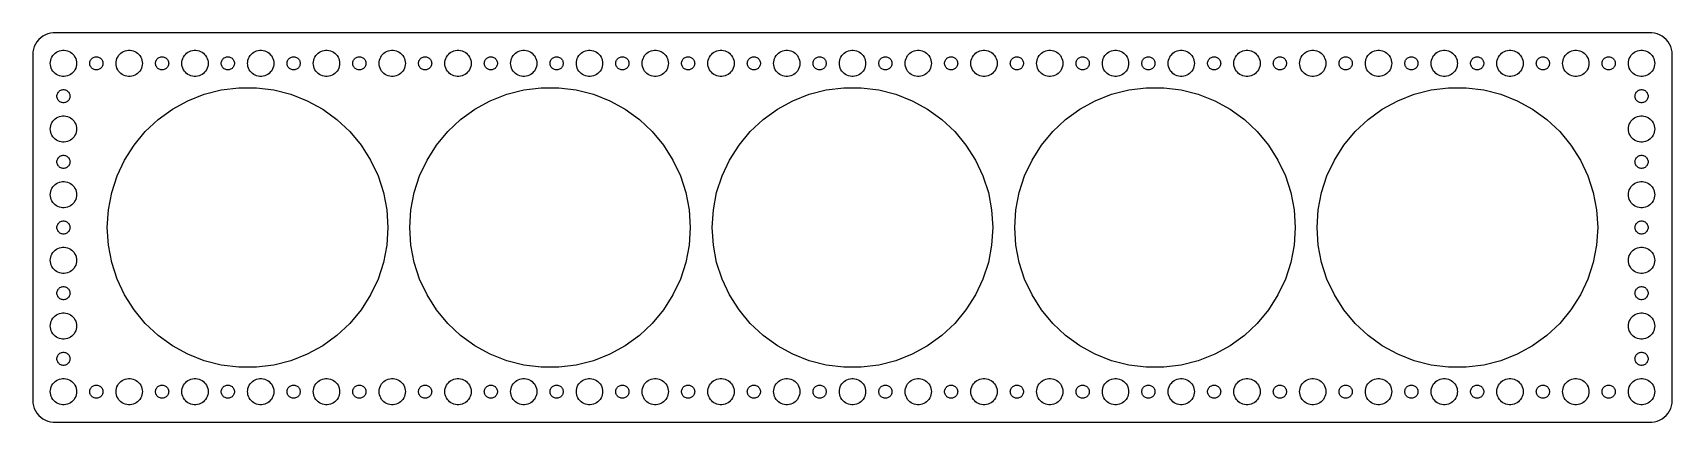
# Model space of a CAD drawing. Header units: metres. Extents: x -187 to 187, y -44 to 44.
import ezdxf

# ---------------------------------------------------------------- set-up
doc = ezdxf.new("R2010")
doc.units = ezdxf.units.M

msp = doc.modelspace()

# ---------------------------------------------------------------- linework, layer by layer
for p, q in [((-186.649, 41.3406), (-186.843, 40.7434)), ((-186.382, 41.9088), (-186.649, 41.3406)), ((-186.045, 42.4389), (-186.382, 41.9088)), ((-185.645, 42.9227), (-186.045, 42.4389)), ((-185.187, 43.3526), (-185.645, 42.9227)), ((-184.679, 43.7216), (-185.187, 43.3526)), ((-184.129, 44.0241), (-184.679, 43.7216)), ((-183.545, 44.2553), (-184.129, 44.0241)), ((-182.937, 44.4114), (-183.545, 44.2553)), ((-182.314, 44.4901), (-182.937, 44.4114)), ((182.314, 44.4901), (-182.314, 44.4901)), ((182.937, 44.4114), (182.314, 44.4901)), ((183.545, 44.2553), (182.937, 44.4114)), ((184.129, 44.0241), (183.545, 44.2553)), ((184.679, 43.7216), (184.129, 44.0241)), ((185.187, 43.3526), (184.679, 43.7216)), ((185.645, 42.9227), (185.187, 43.3526)), ((186.045, 42.4389), (185.645, 42.9227)), ((186.382, 41.9088), (186.045, 42.4389)), ((186.649, 41.3406), (186.382, 41.9088)), ((186.843, 40.7434), (186.649, 41.3406)), ((-186.961, 40.1267), (-187, 39.5)), ((-187, 39.5), (-187, -39.5)), ((-186.843, 40.7434), (-186.961, 40.1267)), ((-183, 37.5), (-182.976, 37.876)), ((-182.976, 37.124), (-183, 37.5)), ((-182.976, 37.876), (-182.906, 38.2461)), ((-182.906, 38.2461), (-182.789, 38.6044)), ((-182.789, 38.6044), (-182.629, 38.9453)), ((-182.629, 38.9453), (-182.427, 39.2634)), ((-182.427, 39.2634), (-182.187, 39.5536)), ((-182.187, 39.5536), (-181.912, 39.8115)), ((-181.912, 39.8115), (-181.607, 40.033)), ((-181.607, 40.033), (-181.277, 40.2145)), ((-181.277, 40.2145), (-180.927, 40.3532)), ((-180.927, 40.3532), (-180.562, 40.4469)), ((-180.562, 40.4469), (-180.188, 40.4941)), ((-180.188, 40.4941), (-179.812, 40.4941)), ((-179.812, 40.4941), (-179.438, 40.4469)), ((-179.438, 40.4469), (-179.073, 40.3532)), ((-179.073, 40.3532), (-178.723, 40.2145)), ((-178.723, 40.2145), (-178.393, 40.033)), ((-178.393, 40.033), (-178.088, 39.8115)), ((-178.088, 39.8115), (-177.813, 39.5536)), ((-177.813, 39.5536), (-177.573, 39.2634)), ((-177.573, 39.2634), (-177.371, 38.9453)), ((-177.371, 38.9453), (-177.211, 38.6044)), ((-177.211, 38.6044), (-177.094, 38.2461)), ((-177.094, 38.2461), (-177.024, 37.876)), ((-177.024, 37.876), (-177, 37.5)), ((-177, 37.5), (-177.024, 37.124)), ((-174, 37.5), (-173.988, 37.688)), ((-173.988, 37.312), (-174, 37.5)), ((-173.988, 37.688), (-173.953, 37.873)), ((-173.953, 37.873), (-173.895, 38.0522)), ((-173.895, 38.0522), (-173.814, 38.2226)), ((-173.814, 38.2226), (-173.714, 38.3817)), ((-173.714, 38.3817), (-173.593, 38.5268)), ((-173.593, 38.5268), (-173.456, 38.6558)), ((-173.456, 38.6558), (-173.304, 38.7665)), ((-173.304, 38.7665), (-173.139, 38.8572)), ((-173.139, 38.8572), (-172.964, 38.9266)), ((-172.964, 38.9266), (-172.781, 38.9734)), ((-172.781, 38.9734), (-172.594, 38.997)), ((-172.594, 38.997), (-172.406, 38.997)), ((-172.406, 38.997), (-172.219, 38.9734)), ((-172.219, 38.9734), (-172.036, 38.9266)), ((-172.036, 38.9266), (-171.861, 38.8572)), ((-171.861, 38.8572), (-171.696, 38.7665)), ((-171.696, 38.7665), (-171.544, 38.6558)), ((-171.544, 38.6558), (-171.407, 38.5268)), ((-171.407, 38.5268), (-171.286, 38.3817)), ((-171.286, 38.3817), (-171.186, 38.2226)), ((-171.186, 38.2226), (-171.105, 38.0522)), ((-171.105, 38.0522), (-171.047, 37.873)), ((-171.047, 37.873), (-171.012, 37.688)), ((-171.012, 37.688), (-171, 37.5)), ((-171, 37.5), (-171.012, 37.312)), ((-168, 37.5), (-167.976, 37.876)), ((-167.976, 37.124), (-168, 37.5)), ((-167.976, 37.876), (-167.906, 38.2461)), ((-167.906, 38.2461), (-167.789, 38.6044)), ((-167.789, 38.6044), (-167.629, 38.9453)), ((-167.629, 38.9453), (-167.427, 39.2634)), ((-167.427, 39.2634), (-167.187, 39.5536)), ((-167.187, 39.5536), (-166.912, 39.8115)), ((-166.912, 39.8115), (-166.607, 40.033)), ((-166.607, 40.033), (-166.277, 40.2145)), ((-166.277, 40.2145), (-165.927, 40.3532)), ((-165.927, 40.3532), (-165.562, 40.4469)), ((-165.562, 40.4469), (-165.188, 40.4941)), ((-165.188, 40.4941), (-164.812, 40.4941)), ((-164.812, 40.4941), (-164.438, 40.4469)), ((-164.438, 40.4469), (-164.073, 40.3532)), ((-164.073, 40.3532), (-163.723, 40.2145)), ((-163.723, 40.2145), (-163.393, 40.033)), ((-163.393, 40.033), (-163.088, 39.8115)), ((-163.088, 39.8115), (-162.813, 39.5536)), ((-162.813, 39.5536), (-162.573, 39.2634)), ((-162.573, 39.2634), (-162.371, 38.9453)), ((-162.371, 38.9453), (-162.211, 38.6044)), ((-162.211, 38.6044), (-162.094, 38.2461)), ((-162.094, 38.2461), (-162.024, 37.876)), ((-162.024, 37.876), (-162, 37.5)), ((-162, 37.5), (-162.024, 37.124)), ((-159, 37.5), (-158.988, 37.688)), ((-158.988, 37.312), (-159, 37.5)), ((-158.988, 37.688), (-158.953, 37.873)), ((-158.953, 37.873), (-158.895, 38.0522)), ((-158.895, 38.0522), (-158.814, 38.2226)), ((-158.814, 38.2226), (-158.714, 38.3817)), ((-158.714, 38.3817), (-158.593, 38.5268)), ((-158.593, 38.5268), (-158.456, 38.6558)), ((-158.456, 38.6558), (-158.304, 38.7665)), ((-158.304, 38.7665), (-158.139, 38.8572)), ((-158.139, 38.8572), (-157.964, 38.9266)), ((-157.964, 38.9266), (-157.781, 38.9734)), ((-157.781, 38.9734), (-157.594, 38.997)), ((-157.594, 38.997), (-157.406, 38.997)), ((-157.406, 38.997), (-157.219, 38.9734)), ((-157.219, 38.9734), (-157.036, 38.9266)), ((-157.036, 38.9266), (-156.861, 38.8572)), ((-156.861, 38.8572), (-156.696, 38.7665)), ((-156.696, 38.7665), (-156.544, 38.6558)), ((-156.544, 38.6558), (-156.407, 38.5268)), ((-156.407, 38.5268), (-156.286, 38.3817)), ((-156.286, 38.3817), (-156.186, 38.2226)), ((-156.186, 38.2226), (-156.105, 38.0522)), ((-156.105, 38.0522), (-156.047, 37.873)), ((-156.047, 37.873), (-156.012, 37.688)), ((-156.012, 37.688), (-156, 37.5)), ((-156, 37.5), (-156.012, 37.312)), ((-153, 37.5), (-152.976, 37.876)), ((-152.976, 37.124), (-153, 37.5)), ((-152.976, 37.876), (-152.906, 38.2461)), ((-152.906, 38.2461), (-152.789, 38.6044)), ((-152.789, 38.6044), (-152.629, 38.9453)), ((-152.629, 38.9453), (-152.427, 39.2634)), ((-152.427, 39.2634), (-152.187, 39.5536)), ((-152.187, 39.5536), (-151.912, 39.8115)), ((-151.912, 39.8115), (-151.607, 40.033)), ((-151.607, 40.033), (-151.277, 40.2145)), ((-151.277, 40.2145), (-150.927, 40.3532)), ((-150.927, 40.3532), (-150.562, 40.4469)), ((-150.562, 40.4469), (-150.188, 40.4941)), ((-150.188, 40.4941), (-149.812, 40.4941)), ((-149.812, 40.4941), (-149.438, 40.4469)), ((-149.438, 40.4469), (-149.073, 40.3532)), ((-149.073, 40.3532), (-148.723, 40.2145)), ((-148.723, 40.2145), (-148.393, 40.033)), ((-148.393, 40.033), (-148.088, 39.8115)), ((-148.088, 39.8115), (-147.813, 39.5536)), ((-147.813, 39.5536), (-147.573, 39.2634)), ((-147.573, 39.2634), (-147.371, 38.9453)), ((-147.371, 38.9453), (-147.211, 38.6044)), ((-147.211, 38.6044), (-147.094, 38.2461)), ((-147.094, 38.2461), (-147.024, 37.876)), ((-147.024, 37.876), (-147, 37.5)), ((-147, 37.5), (-147.024, 37.124)), ((-144, 37.5), (-143.988, 37.688)), ((-143.988, 37.312), (-144, 37.5)), ((-143.988, 37.688), (-143.953, 37.873)), ((-143.953, 37.873), (-143.895, 38.0522)), ((-143.895, 38.0522), (-143.814, 38.2226)), ((-143.814, 38.2226), (-143.714, 38.3817)), ((-143.714, 38.3817), (-143.593, 38.5268)), ((-143.593, 38.5268), (-143.456, 38.6558)), ((-143.456, 38.6558), (-143.304, 38.7665)), ((-143.304, 38.7665), (-143.139, 38.8572)), ((-143.139, 38.8572), (-142.964, 38.9266)), ((-142.964, 38.9266), (-142.781, 38.9734)), ((-142.781, 38.9734), (-142.594, 38.997)), ((-142.594, 38.997), (-142.406, 38.997)), ((-142.406, 38.997), (-142.219, 38.9734)), ((-142.219, 38.9734), (-142.036, 38.9266)), ((-142.036, 38.9266), (-141.861, 38.8572)), ((-141.861, 38.8572), (-141.696, 38.7665)), ((-141.696, 38.7665), (-141.544, 38.6558)), ((-141.544, 38.6558), (-141.407, 38.5268)), ((-141.407, 38.5268), (-141.286, 38.3817)), ((-141.286, 38.3817), (-141.186, 38.2226)), ((-141.186, 38.2226), (-141.105, 38.0522)), ((-141.105, 38.0522), (-141.047, 37.873)), ((-141.047, 37.873), (-141.012, 37.688)), ((-141.012, 37.688), (-141, 37.5)), ((-141, 37.5), (-141.012, 37.312)), ((-138, 37.5), (-137.976, 37.876)), ((-137.976, 37.124), (-138, 37.5)), ((-137.976, 37.876), (-137.906, 38.2461)), ((-137.906, 38.2461), (-137.789, 38.6044)), ((-137.789, 38.6044), (-137.629, 38.9453)), ((-137.629, 38.9453), (-137.427, 39.2634)), ((-137.427, 39.2634), (-137.187, 39.5536)), ((-137.187, 39.5536), (-136.912, 39.8115)), ((-136.912, 39.8115), (-136.607, 40.033)), ((-136.607, 40.033), (-136.277, 40.2145)), ((-136.277, 40.2145), (-135.927, 40.3532)), ((-135.927, 40.3532), (-135.562, 40.4469)), ((-135.562, 40.4469), (-135.188, 40.4941)), ((-135.188, 40.4941), (-134.812, 40.4941)), ((-134.812, 40.4941), (-134.438, 40.4469)), ((-134.438, 40.4469), (-134.073, 40.3532)), ((-134.073, 40.3532), (-133.723, 40.2145)), ((-133.723, 40.2145), (-133.393, 40.033)), ((-133.393, 40.033), (-133.088, 39.8115)), ((-133.088, 39.8115), (-132.813, 39.5536)), ((-132.813, 39.5536), (-132.573, 39.2634)), ((-132.573, 39.2634), (-132.371, 38.9453)), ((-132.371, 38.9453), (-132.211, 38.6044)), ((-132.211, 38.6044), (-132.094, 38.2461)), ((-132.094, 38.2461), (-132.024, 37.876)), ((-132.024, 37.876), (-132, 37.5)), ((-132, 37.5), (-132.024, 37.124)), ((-129, 37.5), (-128.988, 37.688)), ((-128.988, 37.312), (-129, 37.5)), ((-128.988, 37.688), (-128.953, 37.873)), ((-128.953, 37.873), (-128.895, 38.0522)), ((-128.895, 38.0522), (-128.814, 38.2226)), ((-128.814, 38.2226), (-128.714, 38.3817)), ((-128.714, 38.3817), (-128.593, 38.5268)), ((-128.593, 38.5268), (-128.456, 38.6558)), ((-128.456, 38.6558), (-128.304, 38.7665)), ((-128.304, 38.7665), (-128.139, 38.8572)), ((-128.139, 38.8572), (-127.964, 38.9266)), ((-127.964, 38.9266), (-127.781, 38.9734)), ((-127.781, 38.9734), (-127.594, 38.997)), ((-127.594, 38.997), (-127.406, 38.997)), ((-127.406, 38.997), (-127.219, 38.9734)), ((-127.219, 38.9734), (-127.036, 38.9266)), ((-127.036, 38.9266), (-126.861, 38.8572)), ((-126.861, 38.8572), (-126.696, 38.7665)), ((-126.696, 38.7665), (-126.544, 38.6558)), ((-126.544, 38.6558), (-126.407, 38.5268)), ((-126.407, 38.5268), (-126.286, 38.3817)), ((-126.286, 38.3817), (-126.186, 38.2226)), ((-126.186, 38.2226), (-126.105, 38.0522)), ((-126.105, 38.0522), (-126.047, 37.873)), ((-126.047, 37.873), (-126.012, 37.688)), ((-126.012, 37.688), (-126, 37.5)), ((-126, 37.5), (-126.012, 37.312)), ((-123, 37.5), (-122.976, 37.876)), ((-122.976, 37.124), (-123, 37.5)), ((-122.976, 37.876), (-122.906, 38.2461)), ((-122.906, 38.2461), (-122.789, 38.6044)), ((-122.789, 38.6044), (-122.629, 38.9453)), ((-122.629, 38.9453), (-122.427, 39.2634)), ((-122.427, 39.2634), (-122.187, 39.5536)), ((-122.187, 39.5536), (-121.912, 39.8115)), ((-121.912, 39.8115), (-121.607, 40.033)), ((-121.607, 40.033), (-121.277, 40.2145)), ((-121.277, 40.2145), (-120.927, 40.3532)), ((-120.927, 40.3532), (-120.562, 40.4469)), ((-120.562, 40.4469), (-120.188, 40.4941)), ((-120.188, 40.4941), (-119.812, 40.4941)), ((-119.812, 40.4941), (-119.438, 40.4469)), ((-119.438, 40.4469), (-119.073, 40.3532)), ((-119.073, 40.3532), (-118.723, 40.2145)), ((-118.723, 40.2145), (-118.393, 40.033)), ((-118.393, 40.033), (-118.088, 39.8115)), ((-118.088, 39.8115), (-117.813, 39.5536)), ((-117.813, 39.5536), (-117.573, 39.2634)), ((-117.573, 39.2634), (-117.371, 38.9453)), ((-117.371, 38.9453), (-117.211, 38.6044)), ((-117.211, 38.6044), (-117.094, 38.2461)), ((-117.094, 38.2461), (-117.024, 37.876)), ((-117.024, 37.876), (-117, 37.5)), ((-117, 37.5), (-117.024, 37.124)), ((-114, 37.5), (-113.988, 37.688)), ((-113.988, 37.312), (-114, 37.5)), ((-113.988, 37.688), (-113.953, 37.873)), ((-113.953, 37.873), (-113.895, 38.0522)), ((-113.895, 38.0522), (-113.814, 38.2226)), ((-113.814, 38.2226), (-113.714, 38.3817)), ((-113.714, 38.3817), (-113.593, 38.5268)), ((-113.593, 38.5268), (-113.456, 38.6558)), ((-113.456, 38.6558), (-113.304, 38.7665)), ((-113.304, 38.7665), (-113.139, 38.8572)), ((-113.139, 38.8572), (-112.964, 38.9266)), ((-112.964, 38.9266), (-112.781, 38.9734)), ((-112.781, 38.9734), (-112.594, 38.997)), ((-112.594, 38.997), (-112.406, 38.997)), ((-112.406, 38.997), (-112.219, 38.9734)), ((-112.219, 38.9734), (-112.036, 38.9266)), ((-112.036, 38.9266), (-111.861, 38.8572)), ((-111.861, 38.8572), (-111.696, 38.7665)), ((-111.696, 38.7665), (-111.544, 38.6558)), ((-111.544, 38.6558), (-111.407, 38.5268)), ((-111.407, 38.5268), (-111.286, 38.3817)), ((-111.286, 38.3817), (-111.186, 38.2226)), ((-111.186, 38.2226), (-111.105, 38.0522)), ((-111.105, 38.0522), (-111.047, 37.873)), ((-111.047, 37.873), (-111.012, 37.688)), ((-111.012, 37.688), (-111, 37.5)), ((-111, 37.5), (-111.012, 37.312)), ((-108, 37.5), (-107.976, 37.876)), ((-107.976, 37.124), (-108, 37.5)), ((-107.976, 37.876), (-107.906, 38.2461)), ((-107.906, 38.2461), (-107.789, 38.6044)), ((-107.789, 38.6044), (-107.629, 38.9453)), ((-107.629, 38.9453), (-107.427, 39.2634)), ((-107.427, 39.2634), (-107.187, 39.5536)), ((-107.187, 39.5536), (-106.912, 39.8115)), ((-106.912, 39.8115), (-106.607, 40.033)), ((-106.607, 40.033), (-106.277, 40.2145)), ((-106.277, 40.2145), (-105.927, 40.3532)), ((-105.927, 40.3532), (-105.562, 40.4469)), ((-105.562, 40.4469), (-105.188, 40.4941)), ((-105.188, 40.4941), (-104.812, 40.4941)), ((-104.812, 40.4941), (-104.438, 40.4469)), ((-104.438, 40.4469), (-104.073, 40.3532)), ((-104.073, 40.3532), (-103.723, 40.2145)), ((-103.723, 40.2145), (-103.393, 40.033)), ((-103.393, 40.033), (-103.088, 39.8115)), ((-103.088, 39.8115), (-102.813, 39.5536)), ((-102.813, 39.5536), (-102.573, 39.2634)), ((-102.573, 39.2634), (-102.371, 38.9453)), ((-102.371, 38.9453), (-102.211, 38.6044)), ((-102.211, 38.6044), (-102.094, 38.2461)), ((-102.094, 38.2461), (-102.024, 37.876)), ((-102.024, 37.876), (-102, 37.5)), ((-102, 37.5), (-102.024, 37.124)), ((-99, 37.5), (-98.9882, 37.688)), ((-98.9882, 37.312), (-99, 37.5)), ((-98.9882, 37.688), (-98.9529, 37.873)), ((-98.9529, 37.873), (-98.8947, 38.0522)), ((-98.8947, 38.0522), (-98.8145, 38.2226)), ((-98.8145, 38.2226), (-98.7135, 38.3817)), ((-98.7135, 38.3817), (-98.5934, 38.5268)), ((-98.5934, 38.5268), (-98.4561, 38.6558)), ((-98.4561, 38.6558), (-98.3037, 38.7665)), ((-98.3037, 38.7665), (-98.1387, 38.8572)), ((-98.1387, 38.8572), (-97.9635, 38.9266)), ((-97.9635, 38.9266), (-97.7811, 38.9734)), ((-97.7811, 38.9734), (-97.5942, 38.997)), ((-97.5942, 38.997), (-97.4058, 38.997)), ((-97.4058, 38.997), (-97.2189, 38.9734)), ((-97.2189, 38.9734), (-97.0365, 38.9266)), ((-97.0365, 38.9266), (-96.8613, 38.8572)), ((-96.8613, 38.8572), (-96.6963, 38.7665)), ((-96.6963, 38.7665), (-96.5439, 38.6558)), ((-96.5439, 38.6558), (-96.4065, 38.5268)), ((-96.4065, 38.5268), (-96.2865, 38.3817)), ((-96.2865, 38.3817), (-96.1855, 38.2226)), ((-96.1855, 38.2226), (-96.1053, 38.0522)), ((-96.1053, 38.0522), (-96.0471, 37.873)), ((-96.0471, 37.873), (-96.0118, 37.688)), ((-96.0118, 37.688), (-96, 37.5)), ((-96, 37.5), (-96.0118, 37.312)), ((-93, 37.5), (-92.9763, 37.876)), ((-92.9763, 37.124), (-93, 37.5)), ((-92.9763, 37.876), (-92.9057, 38.2461)), ((-92.9057, 38.2461), (-92.7893, 38.6044)), ((-92.7893, 38.6044), (-92.6289, 38.9453)), ((-92.6289, 38.9453), (-92.427, 39.2634)), ((-92.427, 39.2634), (-92.1869, 39.5536)), ((-92.1869, 39.5536), (-91.9123, 39.8115)), ((-91.9123, 39.8115), (-91.6075, 40.033)), ((-91.6075, 40.033), (-91.2773, 40.2145)), ((-91.2773, 40.2145), (-90.927, 40.3532)), ((-90.927, 40.3532), (-90.5621, 40.4469)), ((-90.5621, 40.4469), (-90.1884, 40.4941)), ((-90.1884, 40.4941), (-89.8116, 40.4941)), ((-89.8116, 40.4941), (-89.4379, 40.4469)), ((-89.4379, 40.4469), (-89.073, 40.3532)), ((-89.073, 40.3532), (-88.7227, 40.2145)), ((-88.7227, 40.2145), (-88.3925, 40.033)), ((-88.3925, 40.033), (-88.0877, 39.8115)), ((-88.0877, 39.8115), (-87.8131, 39.5536)), ((-87.8131, 39.5536), (-87.573, 39.2634)), ((-87.573, 39.2634), (-87.3711, 38.9453)), ((-87.3711, 38.9453), (-87.2107, 38.6044)), ((-87.2107, 38.6044), (-87.0943, 38.2461)), ((-87.0943, 38.2461), (-87.0237, 37.876)), ((-87.0237, 37.876), (-87, 37.5)), ((-87, 37.5), (-87.0237, 37.124)), ((-84, 37.5), (-83.9882, 37.688)), ((-83.9882, 37.312), (-84, 37.5)), ((-83.9882, 37.688), (-83.9529, 37.873)), ((-83.9529, 37.873), (-83.8947, 38.0522)), ((-83.8947, 38.0522), (-83.8145, 38.2226)), ((-83.8145, 38.2226), (-83.7135, 38.3817)), ((-83.7135, 38.3817), (-83.5934, 38.5268)), ((-83.5934, 38.5268), (-83.4561, 38.6558)), ((-83.4561, 38.6558), (-83.3037, 38.7665)), ((-83.3037, 38.7665), (-83.1387, 38.8572)), ((-83.1387, 38.8572), (-82.9635, 38.9266)), ((-82.9635, 38.9266), (-82.7811, 38.9734)), ((-82.7811, 38.9734), (-82.5942, 38.997)), ((-82.5942, 38.997), (-82.4058, 38.997)), ((-82.4058, 38.997), (-82.2189, 38.9734)), ((-82.2189, 38.9734), (-82.0365, 38.9266)), ((-82.0365, 38.9266), (-81.8613, 38.8572)), ((-81.8613, 38.8572), (-81.6963, 38.7665)), ((-81.6963, 38.7665), (-81.5439, 38.6558)), ((-81.5439, 38.6558), (-81.4065, 38.5268)), ((-81.4065, 38.5268), (-81.2865, 38.3817)), ((-81.2865, 38.3817), (-81.1855, 38.2226)), ((-81.1855, 38.2226), (-81.1053, 38.0522)), ((-81.1053, 38.0522), (-81.0471, 37.873)), ((-81.0471, 37.873), (-81.0118, 37.688)), ((-81.0118, 37.688), (-81, 37.5)), ((-81, 37.5), (-81.0118, 37.312)), ((-78, 37.5), (-77.9763, 37.876)), ((-77.9763, 37.124), (-78, 37.5)), ((-77.9763, 37.876), (-77.9057, 38.2461)), ((-77.9057, 38.2461), (-77.7893, 38.6044)), ((-77.7893, 38.6044), (-77.6289, 38.9453)), ((-77.6289, 38.9453), (-77.427, 39.2634)), ((-77.427, 39.2634), (-77.1869, 39.5536)), ((-77.1869, 39.5536), (-76.9123, 39.8115)), ((-76.9123, 39.8115), (-76.6075, 40.033)), ((-76.6075, 40.033), (-76.2773, 40.2145)), ((-76.2773, 40.2145), (-75.927, 40.3532)), ((-75.927, 40.3532), (-75.5621, 40.4469)), ((-75.5621, 40.4469), (-75.1884, 40.4941)), ((-75.1884, 40.4941), (-74.8116, 40.4941)), ((-74.8116, 40.4941), (-74.4379, 40.4469)), ((-74.4379, 40.4469), (-74.073, 40.3532)), ((-74.073, 40.3532), (-73.7227, 40.2145)), ((-73.7227, 40.2145), (-73.3925, 40.033)), ((-73.3925, 40.033), (-73.0877, 39.8115)), ((-73.0877, 39.8115), (-72.8131, 39.5536)), ((-72.8131, 39.5536), (-72.573, 39.2634)), ((-72.573, 39.2634), (-72.3711, 38.9453)), ((-72.3711, 38.9453), (-72.2107, 38.6044)), ((-72.2107, 38.6044), (-72.0943, 38.2461)), ((-72.0943, 38.2461), (-72.0237, 37.876)), ((-72.0237, 37.876), (-72, 37.5)), ((-72, 37.5), (-72.0237, 37.124)), ((-69, 37.5), (-68.9882, 37.688)), ((-68.9882, 37.312), (-69, 37.5)), ((-68.9882, 37.688), (-68.9529, 37.873)), ((-68.9529, 37.873), (-68.8947, 38.0522)), ((-68.8947, 38.0522), (-68.8145, 38.2226)), ((-68.8145, 38.2226), (-68.7135, 38.3817)), ((-68.7135, 38.3817), (-68.5934, 38.5268)), ((-68.5934, 38.5268), (-68.4561, 38.6558)), ((-68.4561, 38.6558), (-68.3037, 38.7665)), ((-68.3037, 38.7665), (-68.1387, 38.8572)), ((-68.1387, 38.8572), (-67.9635, 38.9266)), ((-67.9635, 38.9266), (-67.7811, 38.9734)), ((-67.7811, 38.9734), (-67.5942, 38.997)), ((-67.5942, 38.997), (-67.4058, 38.997)), ((-67.4058, 38.997), (-67.2189, 38.9734)), ((-67.2189, 38.9734), (-67.0365, 38.9266)), ((-67.0365, 38.9266), (-66.8613, 38.8572)), ((-66.8613, 38.8572), (-66.6963, 38.7665)), ((-66.6963, 38.7665), (-66.5439, 38.6558)), ((-66.5439, 38.6558), (-66.4065, 38.5268)), ((-66.4065, 38.5268), (-66.2865, 38.3817)), ((-66.2865, 38.3817), (-66.1855, 38.2226)), ((-66.1855, 38.2226), (-66.1053, 38.0522)), ((-66.1053, 38.0522), (-66.0471, 37.873)), ((-66.0471, 37.873), (-66.0118, 37.688)), ((-66.0118, 37.688), (-66, 37.5)), ((-66, 37.5), (-66.0118, 37.312)), ((-63, 37.5), (-62.9763, 37.876)), ((-62.9763, 37.124), (-63, 37.5)), ((-62.9763, 37.876), (-62.9057, 38.2461)), ((-62.9057, 38.2461), (-62.7893, 38.6044)), ((-62.7893, 38.6044), (-62.6289, 38.9453)), ((-62.6289, 38.9453), (-62.427, 39.2634)), ((-62.427, 39.2634), (-62.1869, 39.5536)), ((-62.1869, 39.5536), (-61.9123, 39.8115)), ((-61.9123, 39.8115), (-61.6075, 40.033)), ((-61.6075, 40.033), (-61.2773, 40.2145)), ((-61.2773, 40.2145), (-60.927, 40.3532)), ((-60.927, 40.3532), (-60.5621, 40.4469)), ((-60.5621, 40.4469), (-60.1884, 40.4941)), ((-60.1884, 40.4941), (-59.8116, 40.4941)), ((-59.8116, 40.4941), (-59.4379, 40.4469)), ((-59.4379, 40.4469), (-59.0729, 40.3532)), ((-59.0729, 40.3532), (-58.7227, 40.2145)), ((-58.7227, 40.2145), (-58.3925, 40.033)), ((-58.3925, 40.033), (-58.0877, 39.8115)), ((-58.0877, 39.8115), (-57.8131, 39.5536)), ((-57.8131, 39.5536), (-57.5729, 39.2634)), ((-57.5729, 39.2634), (-57.3711, 38.9453)), ((-57.3711, 38.9453), (-57.2107, 38.6044)), ((-57.2107, 38.6044), (-57.0942, 38.2461)), ((-57.0942, 38.2461), (-57.0237, 37.876)), ((-57.0237, 37.876), (-57, 37.5)), ((-57, 37.5), (-57.0237, 37.124)), ((-54, 37.5), (-53.9882, 37.688)), ((-53.9882, 37.312), (-54, 37.5)), ((-53.9882, 37.688), (-53.9529, 37.873)), ((-53.9529, 37.873), (-53.8947, 38.0522)), ((-53.8947, 38.0522), (-53.8145, 38.2226)), ((-53.8145, 38.2226), (-53.7135, 38.3817)), ((-53.7135, 38.3817), (-53.5934, 38.5268)), ((-53.5934, 38.5268), (-53.4561, 38.6558)), ((-53.4561, 38.6558), (-53.3037, 38.7665)), ((-53.3037, 38.7665), (-53.1387, 38.8572)), ((-53.1387, 38.8572), (-52.9635, 38.9266)), ((-52.9635, 38.9266), (-52.7811, 38.9734)), ((-52.7811, 38.9734), (-52.5942, 38.997)), ((-52.5942, 38.997), (-52.4058, 38.997)), ((-52.4058, 38.997), (-52.2189, 38.9734)), ((-52.2189, 38.9734), (-52.0365, 38.9266)), ((-52.0365, 38.9266), (-51.8613, 38.8572)), ((-51.8613, 38.8572), (-51.6963, 38.7665)), ((-51.6963, 38.7665), (-51.5439, 38.6558)), ((-51.5439, 38.6558), (-51.4065, 38.5268)), ((-51.4065, 38.5268), (-51.2865, 38.3817)), ((-51.2865, 38.3817), (-51.1855, 38.2226)), ((-51.1855, 38.2226), (-51.1053, 38.0522)), ((-51.1053, 38.0522), (-51.0471, 37.873)), ((-51.0471, 37.873), (-51.0118, 37.688)), ((-51.0118, 37.688), (-51, 37.5)), ((-51, 37.5), (-51.0118, 37.312)), ((-48, 37.5), (-47.9763, 37.876)), ((-47.9763, 37.124), (-48, 37.5)), ((-47.9763, 37.876), (-47.9057, 38.2461)), ((-47.9057, 38.2461), (-47.7893, 38.6044)), ((-47.7893, 38.6044), (-47.6289, 38.9453)), ((-47.6289, 38.9453), (-47.427, 39.2634)), ((-47.427, 39.2634), (-47.1869, 39.5536)), ((-47.1869, 39.5536), (-46.9123, 39.8115)), ((-46.9123, 39.8115), (-46.6075, 40.033)), ((-46.6075, 40.033), (-46.2773, 40.2145)), ((-46.2773, 40.2145), (-45.927, 40.3532)), ((-45.927, 40.3532), (-45.5621, 40.4469)), ((-45.5621, 40.4469), (-45.1884, 40.4941)), ((-45.1884, 40.4941), (-44.8116, 40.4941)), ((-44.8116, 40.4941), (-44.4379, 40.4469)), ((-44.4379, 40.4469), (-44.0729, 40.3532)), ((-44.0729, 40.3532), (-43.7227, 40.2145)), ((-43.7227, 40.2145), (-43.3925, 40.033)), ((-43.3925, 40.033), (-43.0877, 39.8115)), ((-43.0877, 39.8115), (-42.8131, 39.5536)), ((-42.8131, 39.5536), (-42.5729, 39.2634)), ((-42.5729, 39.2634), (-42.3711, 38.9453)), ((-42.3711, 38.9453), (-42.2107, 38.6044)), ((-42.2107, 38.6044), (-42.0942, 38.2461)), ((-42.0942, 38.2461), (-42.0237, 37.876)), ((-42.0237, 37.876), (-42, 37.5)), ((-42, 37.5), (-42.0237, 37.124)), ((-39, 37.5), (-38.9882, 37.688)), ((-38.9882, 37.312), (-39, 37.5)), ((-38.9882, 37.688), (-38.9529, 37.873)), ((-38.9529, 37.873), (-38.8947, 38.0522)), ((-38.8947, 38.0522), (-38.8145, 38.2226)), ((-38.8145, 38.2226), (-38.7135, 38.3817)), ((-38.7135, 38.3817), (-38.5934, 38.5268)), ((-38.5934, 38.5268), (-38.4561, 38.6558)), ((-38.4561, 38.6558), (-38.3037, 38.7665)), ((-38.3037, 38.7665), (-38.1387, 38.8572)), ((-38.1387, 38.8572), (-37.9635, 38.9266)), ((-37.9635, 38.9266), (-37.7811, 38.9734)), ((-37.7811, 38.9734), (-37.5942, 38.997)), ((-37.5942, 38.997), (-37.4058, 38.997)), ((-37.4058, 38.997), (-37.2189, 38.9734)), ((-37.2189, 38.9734), (-37.0365, 38.9266)), ((-37.0365, 38.9266), (-36.8613, 38.8572)), ((-36.8613, 38.8572), (-36.6963, 38.7665)), ((-36.6963, 38.7665), (-36.5439, 38.6558)), ((-36.5439, 38.6558), (-36.4065, 38.5268)), ((-36.4065, 38.5268), (-36.2865, 38.3817)), ((-36.2865, 38.3817), (-36.1855, 38.2226)), ((-36.1855, 38.2226), (-36.1053, 38.0522)), ((-36.1053, 38.0522), (-36.0471, 37.873)), ((-36.0471, 37.873), (-36.0118, 37.688)), ((-36.0118, 37.688), (-36, 37.5)), ((-36, 37.5), (-36.0118, 37.312)), ((-33, 37.5), (-32.9763, 37.876)), ((-32.9763, 37.124), (-33, 37.5)), ((-32.9763, 37.876), (-32.9057, 38.2461)), ((-32.9057, 38.2461), (-32.7893, 38.6044)), ((-32.7893, 38.6044), (-32.6289, 38.9453)), ((-32.6289, 38.9453), (-32.427, 39.2634)), ((-32.427, 39.2634), (-32.1869, 39.5536)), ((-32.1869, 39.5536), (-31.9123, 39.8115)), ((-31.9123, 39.8115), (-31.6075, 40.033)), ((-31.6075, 40.033), (-31.2773, 40.2145)), ((-31.2773, 40.2145), (-30.927, 40.3532)), ((-30.927, 40.3532), (-30.5621, 40.4469)), ((-30.5621, 40.4469), (-30.1884, 40.4941)), ((-30.1884, 40.4941), (-29.8116, 40.4941)), ((-29.8116, 40.4941), (-29.4379, 40.4469)), ((-29.4379, 40.4469), (-29.0729, 40.3532)), ((-29.0729, 40.3532), (-28.7227, 40.2145)), ((-28.7227, 40.2145), (-28.3925, 40.033)), ((-28.3925, 40.033), (-28.0877, 39.8115)), ((-28.0877, 39.8115), (-27.8131, 39.5536)), ((-27.8131, 39.5536), (-27.5729, 39.2634)), ((-27.5729, 39.2634), (-27.3711, 38.9453)), ((-27.3711, 38.9453), (-27.2107, 38.6044)), ((-27.2107, 38.6044), (-27.0942, 38.2461)), ((-27.0942, 38.2461), (-27.0237, 37.876)), ((-27.0237, 37.876), (-27, 37.5)), ((-27, 37.5), (-27.0237, 37.124)), ((-24, 37.5), (-23.9882, 37.688)), ((-23.9882, 37.312), (-24, 37.5)), ((-23.9882, 37.688), (-23.9529, 37.873)), ((-23.9529, 37.873), (-23.8947, 38.0522)), ((-23.8947, 38.0522), (-23.8145, 38.2226)), ((-23.8145, 38.2226), (-23.7135, 38.3817)), ((-23.7135, 38.3817), (-23.5934, 38.5268)), ((-23.5934, 38.5268), (-23.4561, 38.6558)), ((-23.4561, 38.6558), (-23.3037, 38.7665)), ((-23.3037, 38.7665), (-23.1387, 38.8572)), ((-23.1387, 38.8572), (-22.9635, 38.9266)), ((-22.9635, 38.9266), (-22.7811, 38.9734)), ((-22.7811, 38.9734), (-22.5942, 38.997)), ((-22.5942, 38.997), (-22.4058, 38.997)), ((-22.4058, 38.997), (-22.2189, 38.9734)), ((-22.2189, 38.9734), (-22.0365, 38.9266)), ((-22.0365, 38.9266), (-21.8613, 38.8572)), ((-21.8613, 38.8572), (-21.6963, 38.7665)), ((-21.6963, 38.7665), (-21.5439, 38.6558)), ((-21.5439, 38.6558), (-21.4065, 38.5268)), ((-21.4065, 38.5268), (-21.2865, 38.3817)), ((-21.2865, 38.3817), (-21.1855, 38.2226)), ((-21.1855, 38.2226), (-21.1053, 38.0522)), ((-21.1053, 38.0522), (-21.0471, 37.873)), ((-21.0471, 37.873), (-21.0118, 37.688)), ((-21.0118, 37.688), (-21, 37.5)), ((-21, 37.5), (-21.0118, 37.312)), ((-18, 37.5), (-17.9763, 37.876)), ((-17.9763, 37.124), (-18, 37.5)), ((-17.9763, 37.876), (-17.9057, 38.2461)), ((-17.9057, 38.2461), (-17.7893, 38.6044)), ((-17.7893, 38.6044), (-17.6289, 38.9453)), ((-17.6289, 38.9453), (-17.427, 39.2634)), ((-17.427, 39.2634), (-17.1869, 39.5536)), ((-17.1869, 39.5536), (-16.9123, 39.8115)), ((-16.9123, 39.8115), (-16.6075, 40.033)), ((-16.6075, 40.033), (-16.2773, 40.2145)), ((-16.2773, 40.2145), (-15.927, 40.3532)), ((-15.927, 40.3532), (-15.5621, 40.4469)), ((-15.5621, 40.4469), (-15.1884, 40.4941)), ((-15.1884, 40.4941), (-14.8116, 40.4941)), ((-14.8116, 40.4941), (-14.4379, 40.4469)), ((-14.4379, 40.4469), (-14.0729, 40.3532)), ((-14.0729, 40.3532), (-13.7227, 40.2145)), ((-13.7227, 40.2145), (-13.3925, 40.033)), ((-13.3925, 40.033), (-13.0877, 39.8115)), ((-13.0877, 39.8115), (-12.8131, 39.5536)), ((-12.8131, 39.5536), (-12.5729, 39.2634)), ((-12.5729, 39.2634), (-12.3711, 38.9453)), ((-12.3711, 38.9453), (-12.2107, 38.6044)), ((-12.2107, 38.6044), (-12.0942, 38.2461)), ((-12.0942, 38.2461), (-12.0237, 37.876)), ((-12.0237, 37.876), (-12, 37.5)), ((-12, 37.5), (-12.0237, 37.124)), ((-9, 37.5), (-8.98816, 37.688)), ((-8.98816, 37.312), (-9, 37.5)), ((-8.98816, 37.688), (-8.95287, 37.873)), ((-8.95287, 37.873), (-8.89465, 38.0522)), ((-8.89465, 38.0522), (-8.81445, 38.2226)), ((-8.81445, 38.2226), (-8.71352, 38.3817)), ((-8.71352, 38.3817), (-8.59344, 38.5268)), ((-8.59344, 38.5268), (-8.45613, 38.6558)), ((-8.45613, 38.6558), (-8.30373, 38.7665)), ((-8.30373, 38.7665), (-8.13866, 38.8572)), ((-8.13866, 38.8572), (-7.96352, 38.9266)), ((-7.96352, 38.9266), (-7.78107, 38.9734)), ((-7.78107, 38.9734), (-7.59418, 38.997)), ((-7.59418, 38.997), (-7.40581, 38.997)), ((-7.40581, 38.997), (-7.21892, 38.9734)), ((-7.21892, 38.9734), (-7.03647, 38.9266)), ((-7.03647, 38.9266), (-6.86133, 38.8572)), ((-6.86133, 38.8572), (-6.69626, 38.7665)), ((-6.69626, 38.7665), (-6.54385, 38.6558)), ((-6.54385, 38.6558), (-6.40654, 38.5268)), ((-6.40654, 38.5268), (-6.28647, 38.3817)), ((-6.28647, 38.3817), (-6.18553, 38.2226)), ((-6.18553, 38.2226), (-6.10533, 38.0522)), ((-6.10533, 38.0522), (-6.04712, 37.873)), ((-6.04712, 37.873), (-6.01183, 37.688)), ((-6.01183, 37.688), (-6, 37.5)), ((-6, 37.5), (-6.01183, 37.312)), ((-3, 37.5), (-2.97633, 37.876)), ((-2.97633, 37.124), (-3, 37.5)), ((-2.97633, 37.876), (-2.90575, 38.2461)), ((-2.90575, 38.2461), (-2.78932, 38.6044)), ((-2.78932, 38.6044), (-2.62891, 38.9453)), ((-2.62891, 38.9453), (-2.42705, 39.2634)), ((-2.42705, 39.2634), (-2.1869, 39.5536)), ((-2.1869, 39.5536), (-1.91226, 39.8115)), ((-1.91226, 39.8115), (-1.60747, 40.033)), ((-1.60747, 40.033), (-1.27733, 40.2145)), ((-1.27733, 40.2145), (-0.92705, 40.3532)), ((-0.92705, 40.3532), (-0.56213, 40.4469)), ((-0.56213, 40.4469), (-0.18837, 40.4941)), ((-0.18837, 40.4941), (0.18837, 40.4941)), ((0.18837, 40.4941), (0.56213, 40.4469)), ((0.56213, 40.4469), (0.92705, 40.3532)), ((0.92705, 40.3532), (1.27733, 40.2145)), ((1.27733, 40.2145), (1.60747, 40.033)), ((1.60747, 40.033), (1.91226, 39.8115)), ((1.91226, 39.8115), (2.1869, 39.5536)), ((2.1869, 39.5536), (2.42705, 39.2634)), ((2.42705, 39.2634), (2.62891, 38.9453)), ((2.62891, 38.9453), (2.78932, 38.6044)), ((2.78932, 38.6044), (2.90575, 38.2461)), ((2.90575, 38.2461), (2.97633, 37.876)), ((2.97633, 37.876), (3, 37.5)), ((3, 37.5), (2.97633, 37.124)), ((6, 37.5), (6.01183, 37.688)), ((6.01183, 37.312), (6, 37.5)), ((6.01183, 37.688), (6.04712, 37.873)), ((6.04712, 37.873), (6.10533, 38.0522)), ((6.10533, 38.0522), (6.18553, 38.2226)), ((6.18553, 38.2226), (6.28647, 38.3817)), ((6.28647, 38.3817), (6.40654, 38.5268)), ((6.40654, 38.5268), (6.54385, 38.6558)), ((6.54385, 38.6558), (6.69626, 38.7665)), ((6.69626, 38.7665), (6.86133, 38.8572)), ((6.86133, 38.8572), (7.03647, 38.9266)), ((7.03647, 38.9266), (7.21892, 38.9734)), ((7.21892, 38.9734), (7.40581, 38.997)), ((7.40581, 38.997), (7.59418, 38.997)), ((7.59418, 38.997), (7.78107, 38.9734)), ((7.78107, 38.9734), (7.96352, 38.9266)), ((7.96352, 38.9266), (8.13866, 38.8572)), ((8.13866, 38.8572), (8.30373, 38.7665)), ((8.30373, 38.7665), (8.45613, 38.6558)), ((8.45613, 38.6558), (8.59344, 38.5268)), ((8.59344, 38.5268), (8.71352, 38.3817)), ((8.71352, 38.3817), (8.81445, 38.2226)), ((8.81445, 38.2226), (8.89465, 38.0522)), ((8.89465, 38.0522), (8.95287, 37.873)), ((8.95287, 37.873), (8.98816, 37.688)), ((8.98816, 37.688), (9, 37.5)), ((9, 37.5), (8.98816, 37.312)), ((12, 37.5), (12.0237, 37.876)), ((12.0237, 37.124), (12, 37.5)), ((12.0237, 37.876), (12.0942, 38.2461)), ((12.0942, 38.2461), (12.2107, 38.6044)), ((12.2107, 38.6044), (12.3711, 38.9453)), ((12.3711, 38.9453), (12.5729, 39.2634)), ((12.5729, 39.2634), (12.8131, 39.5536)), ((12.8131, 39.5536), (13.0877, 39.8115)), ((13.0877, 39.8115), (13.3925, 40.033)), ((13.3925, 40.033), (13.7227, 40.2145)), ((13.7227, 40.2145), (14.0729, 40.3532)), ((14.0729, 40.3532), (14.4379, 40.4469)), ((14.4379, 40.4469), (14.8116, 40.4941)), ((14.8116, 40.4941), (15.1884, 40.4941)), ((15.1884, 40.4941), (15.5621, 40.4469)), ((15.5621, 40.4469), (15.927, 40.3532)), ((15.927, 40.3532), (16.2773, 40.2145)), ((16.2773, 40.2145), (16.6075, 40.033)), ((16.6075, 40.033), (16.9123, 39.8115)), ((16.9123, 39.8115), (17.1869, 39.5536)), ((17.1869, 39.5536), (17.427, 39.2634)), ((17.427, 39.2634), (17.6289, 38.9453)), ((17.6289, 38.9453), (17.7893, 38.6044)), ((17.7893, 38.6044), (17.9057, 38.2461)), ((17.9057, 38.2461), (17.9763, 37.876)), ((17.9763, 37.876), (18, 37.5)), ((18, 37.5), (17.9763, 37.124)), ((21, 37.5), (21.0118, 37.688)), ((21.0118, 37.312), (21, 37.5)), ((21.0118, 37.688), (21.0471, 37.873)), ((21.0471, 37.873), (21.1053, 38.0522)), ((21.1053, 38.0522), (21.1855, 38.2226)), ((21.1855, 38.2226), (21.2865, 38.3817)), ((21.2865, 38.3817), (21.4065, 38.5268)), ((21.4065, 38.5268), (21.5439, 38.6558)), ((21.5439, 38.6558), (21.6963, 38.7665)), ((21.6963, 38.7665), (21.8613, 38.8572)), ((21.8613, 38.8572), (22.0365, 38.9266)), ((22.0365, 38.9266), (22.2189, 38.9734)), ((22.2189, 38.9734), (22.4058, 38.997)), ((22.4058, 38.997), (22.5942, 38.997)), ((22.5942, 38.997), (22.7811, 38.9734)), ((22.7811, 38.9734), (22.9635, 38.9266)), ((22.9635, 38.9266), (23.1387, 38.8572)), ((23.1387, 38.8572), (23.3037, 38.7665)), ((23.3037, 38.7665), (23.4561, 38.6558)), ((23.4561, 38.6558), (23.5934, 38.5268)), ((23.5934, 38.5268), (23.7135, 38.3817)), ((23.7135, 38.3817), (23.8145, 38.2226)), ((23.8145, 38.2226), (23.8947, 38.0522)), ((23.8947, 38.0522), (23.9529, 37.873)), ((23.9529, 37.873), (23.9882, 37.688)), ((23.9882, 37.688), (24, 37.5)), ((24, 37.5), (23.9882, 37.312)), ((27, 37.5), (27.0237, 37.876)), ((27.0237, 37.124), (27, 37.5)), ((27.0237, 37.876), (27.0942, 38.2461)), ((27.0942, 38.2461), (27.2107, 38.6044)), ((27.2107, 38.6044), (27.3711, 38.9453)), ((27.3711, 38.9453), (27.5729, 39.2634)), ((27.5729, 39.2634), (27.8131, 39.5536)), ((27.8131, 39.5536), (28.0877, 39.8115)), ((28.0877, 39.8115), (28.3925, 40.033)), ((28.3925, 40.033), (28.7227, 40.2145)), ((28.7227, 40.2145), (29.0729, 40.3532)), ((29.0729, 40.3532), (29.4379, 40.4469)), ((29.4379, 40.4469), (29.8116, 40.4941)), ((29.8116, 40.4941), (30.1884, 40.4941)), ((30.1884, 40.4941), (30.5621, 40.4469)), ((30.5621, 40.4469), (30.927, 40.3532)), ((30.927, 40.3532), (31.2773, 40.2145)), ((31.2773, 40.2145), (31.6075, 40.033)), ((31.6075, 40.033), (31.9123, 39.8115)), ((31.9123, 39.8115), (32.1869, 39.5536)), ((32.1869, 39.5536), (32.427, 39.2634)), ((32.427, 39.2634), (32.6289, 38.9453)), ((32.6289, 38.9453), (32.7893, 38.6044)), ((32.7893, 38.6044), (32.9057, 38.2461)), ((32.9057, 38.2461), (32.9763, 37.876)), ((32.9763, 37.876), (33, 37.5)), ((33, 37.5), (32.9763, 37.124)), ((36, 37.5), (36.0118, 37.688)), ((36.0118, 37.312), (36, 37.5)), ((36.0118, 37.688), (36.0471, 37.873)), ((36.0471, 37.873), (36.1053, 38.0522)), ((36.1053, 38.0522), (36.1855, 38.2226)), ((36.1855, 38.2226), (36.2865, 38.3817)), ((36.2865, 38.3817), (36.4065, 38.5268)), ((36.4065, 38.5268), (36.5439, 38.6558)), ((36.5439, 38.6558), (36.6963, 38.7665)), ((36.6963, 38.7665), (36.8613, 38.8572)), ((36.8613, 38.8572), (37.0365, 38.9266)), ((37.0365, 38.9266), (37.2189, 38.9734)), ((37.2189, 38.9734), (37.4058, 38.997)), ((37.4058, 38.997), (37.5942, 38.997)), ((37.5942, 38.997), (37.7811, 38.9734)), ((37.7811, 38.9734), (37.9635, 38.9266)), ((37.9635, 38.9266), (38.1387, 38.8572)), ((38.1387, 38.8572), (38.3037, 38.7665)), ((38.3037, 38.7665), (38.4561, 38.6558)), ((38.4561, 38.6558), (38.5934, 38.5268)), ((38.5934, 38.5268), (38.7135, 38.3817)), ((38.7135, 38.3817), (38.8145, 38.2226)), ((38.8145, 38.2226), (38.8947, 38.0522)), ((38.8947, 38.0522), (38.9529, 37.873)), ((38.9529, 37.873), (38.9882, 37.688)), ((38.9882, 37.688), (39, 37.5)), ((39, 37.5), (38.9882, 37.312)), ((42, 37.5), (42.0237, 37.876)), ((42.0237, 37.124), (42, 37.5)), ((42.0237, 37.876), (42.0942, 38.2461)), ((42.0942, 38.2461), (42.2107, 38.6044)), ((42.2107, 38.6044), (42.3711, 38.9453)), ((42.3711, 38.9453), (42.5729, 39.2634)), ((42.5729, 39.2634), (42.8131, 39.5536)), ((42.8131, 39.5536), (43.0877, 39.8115)), ((43.0877, 39.8115), (43.3925, 40.033)), ((43.3925, 40.033), (43.7227, 40.2145)), ((43.7227, 40.2145), (44.0729, 40.3532)), ((44.0729, 40.3532), (44.4379, 40.4469)), ((44.4379, 40.4469), (44.8116, 40.4941)), ((44.8116, 40.4941), (45.1884, 40.4941)), ((45.1884, 40.4941), (45.5621, 40.4469)), ((45.5621, 40.4469), (45.927, 40.3532)), ((45.927, 40.3532), (46.2773, 40.2145)), ((46.2773, 40.2145), (46.6075, 40.033)), ((46.6075, 40.033), (46.9123, 39.8115)), ((46.9123, 39.8115), (47.1869, 39.5536)), ((47.1869, 39.5536), (47.427, 39.2634)), ((47.427, 39.2634), (47.6289, 38.9453)), ((47.6289, 38.9453), (47.7893, 38.6044)), ((47.7893, 38.6044), (47.9057, 38.2461)), ((47.9057, 38.2461), (47.9763, 37.876)), ((47.9763, 37.876), (48, 37.5)), ((48, 37.5), (47.9763, 37.124)), ((51, 37.5), (51.0118, 37.688)), ((51.0118, 37.312), (51, 37.5)), ((51.0118, 37.688), (51.0471, 37.873)), ((51.0471, 37.873), (51.1053, 38.0522)), ((51.1053, 38.0522), (51.1855, 38.2226)), ((51.1855, 38.2226), (51.2865, 38.3817)), ((51.2865, 38.3817), (51.4065, 38.5268)), ((51.4065, 38.5268), (51.5439, 38.6558)), ((51.5439, 38.6558), (51.6963, 38.7665)), ((51.6963, 38.7665), (51.8613, 38.8572)), ((51.8613, 38.8572), (52.0365, 38.9266)), ((52.0365, 38.9266), (52.2189, 38.9734)), ((52.2189, 38.9734), (52.4058, 38.997)), ((52.4058, 38.997), (52.5942, 38.997)), ((52.5942, 38.997), (52.7811, 38.9734)), ((52.7811, 38.9734), (52.9635, 38.9266)), ((52.9635, 38.9266), (53.1387, 38.8572)), ((53.1387, 38.8572), (53.3037, 38.7665)), ((53.3037, 38.7665), (53.4561, 38.6558)), ((53.4561, 38.6558), (53.5934, 38.5268)), ((53.5934, 38.5268), (53.7135, 38.3817)), ((53.7135, 38.3817), (53.8145, 38.2226)), ((53.8145, 38.2226), (53.8947, 38.0522)), ((53.8947, 38.0522), (53.9529, 37.873)), ((53.9529, 37.873), (53.9882, 37.688)), ((53.9882, 37.688), (54, 37.5)), ((54, 37.5), (53.9882, 37.312)), ((57, 37.5), (57.0237, 37.876)), ((57.0237, 37.124), (57, 37.5)), ((57.0237, 37.876), (57.0942, 38.2461)), ((57.0942, 38.2461), (57.2107, 38.6044)), ((57.2107, 38.6044), (57.3711, 38.9453)), ((57.3711, 38.9453), (57.5729, 39.2634)), ((57.5729, 39.2634), (57.8131, 39.5536)), ((57.8131, 39.5536), (58.0877, 39.8115)), ((58.0877, 39.8115), (58.3925, 40.033)), ((58.3925, 40.033), (58.7227, 40.2145)), ((58.7227, 40.2145), (59.0729, 40.3532)), ((59.0729, 40.3532), (59.4379, 40.4469)), ((59.4379, 40.4469), (59.8116, 40.4941)), ((59.8116, 40.4941), (60.1884, 40.4941)), ((60.1884, 40.4941), (60.5621, 40.4469)), ((60.5621, 40.4469), (60.927, 40.3532)), ((60.927, 40.3532), (61.2773, 40.2145)), ((61.2773, 40.2145), (61.6075, 40.033)), ((61.6075, 40.033), (61.9123, 39.8115)), ((61.9123, 39.8115), (62.1869, 39.5536)), ((62.1869, 39.5536), (62.427, 39.2634)), ((62.427, 39.2634), (62.6289, 38.9453)), ((62.6289, 38.9453), (62.7893, 38.6044)), ((62.7893, 38.6044), (62.9057, 38.2461)), ((62.9057, 38.2461), (62.9763, 37.876)), ((62.9763, 37.876), (63, 37.5)), ((63, 37.5), (62.9763, 37.124)), ((66, 37.5), (66.0118, 37.688)), ((66.0118, 37.312), (66, 37.5)), ((66.0118, 37.688), (66.0471, 37.873)), ((66.0471, 37.873), (66.1053, 38.0522)), ((66.1053, 38.0522), (66.1855, 38.2226)), ((66.1855, 38.2226), (66.2865, 38.3817)), ((66.2865, 38.3817), (66.4065, 38.5268)), ((66.4065, 38.5268), (66.5439, 38.6558)), ((66.5439, 38.6558), (66.6963, 38.7665)), ((66.6963, 38.7665), (66.8613, 38.8572)), ((66.8613, 38.8572), (67.0365, 38.9266)), ((67.0365, 38.9266), (67.2189, 38.9734)), ((67.2189, 38.9734), (67.4058, 38.997)), ((67.4058, 38.997), (67.5942, 38.997)), ((67.5942, 38.997), (67.7811, 38.9734)), ((67.7811, 38.9734), (67.9635, 38.9266)), ((67.9635, 38.9266), (68.1387, 38.8572)), ((68.1387, 38.8572), (68.3037, 38.7665)), ((68.3037, 38.7665), (68.4561, 38.6558)), ((68.4561, 38.6558), (68.5934, 38.5268)), ((68.5934, 38.5268), (68.7135, 38.3817)), ((68.7135, 38.3817), (68.8145, 38.2226)), ((68.8145, 38.2226), (68.8947, 38.0522)), ((68.8947, 38.0522), (68.9529, 37.873)), ((68.9529, 37.873), (68.9882, 37.688)), ((68.9882, 37.688), (69, 37.5)), ((69, 37.5), (68.9882, 37.312)), ((72, 37.5), (72.0237, 37.876)), ((72.0237, 37.124), (72, 37.5)), ((72.0237, 37.876), (72.0943, 38.2461)), ((72.0943, 38.2461), (72.2107, 38.6044)), ((72.2107, 38.6044), (72.3711, 38.9453)), ((72.3711, 38.9453), (72.573, 39.2634)), ((72.573, 39.2634), (72.8131, 39.5536)), ((72.8131, 39.5536), (73.0877, 39.8115)), ((73.0877, 39.8115), (73.3925, 40.033)), ((73.3925, 40.033), (73.7227, 40.2145)), ((73.7227, 40.2145), (74.073, 40.3532)), ((74.073, 40.3532), (74.4379, 40.4469)), ((74.4379, 40.4469), (74.8116, 40.4941)), ((74.8116, 40.4941), (75.1884, 40.4941)), ((75.1884, 40.4941), (75.5621, 40.4469)), ((75.5621, 40.4469), (75.927, 40.3532)), ((75.927, 40.3532), (76.2773, 40.2145)), ((76.2773, 40.2145), (76.6075, 40.033)), ((76.6075, 40.033), (76.9123, 39.8115)), ((76.9123, 39.8115), (77.1869, 39.5536)), ((77.1869, 39.5536), (77.427, 39.2634)), ((77.427, 39.2634), (77.6289, 38.9453)), ((77.6289, 38.9453), (77.7893, 38.6044)), ((77.7893, 38.6044), (77.9057, 38.2461)), ((77.9057, 38.2461), (77.9763, 37.876)), ((77.9763, 37.876), (78, 37.5)), ((78, 37.5), (77.9763, 37.124)), ((81, 37.5), (81.0118, 37.688)), ((81.0118, 37.312), (81, 37.5)), ((81.0118, 37.688), (81.0471, 37.873)), ((81.0471, 37.873), (81.1053, 38.0522)), ((81.1053, 38.0522), (81.1855, 38.2226)), ((81.1855, 38.2226), (81.2865, 38.3817)), ((81.2865, 38.3817), (81.4065, 38.5268)), ((81.4065, 38.5268), (81.5439, 38.6558)), ((81.5439, 38.6558), (81.6963, 38.7665)), ((81.6963, 38.7665), (81.8613, 38.8572)), ((81.8613, 38.8572), (82.0365, 38.9266)), ((82.0365, 38.9266), (82.2189, 38.9734)), ((82.2189, 38.9734), (82.4058, 38.997)), ((82.4058, 38.997), (82.5942, 38.997)), ((82.5942, 38.997), (82.7811, 38.9734)), ((82.7811, 38.9734), (82.9635, 38.9266)), ((82.9635, 38.9266), (83.1387, 38.8572)), ((83.1387, 38.8572), (83.3037, 38.7665)), ((83.3037, 38.7665), (83.4561, 38.6558)), ((83.4561, 38.6558), (83.5934, 38.5268)), ((83.5934, 38.5268), (83.7135, 38.3817)), ((83.7135, 38.3817), (83.8145, 38.2226)), ((83.8145, 38.2226), (83.8947, 38.0522)), ((83.8947, 38.0522), (83.9529, 37.873)), ((83.9529, 37.873), (83.9882, 37.688)), ((83.9882, 37.688), (84, 37.5)), ((84, 37.5), (83.9882, 37.312)), ((87, 37.5), (87.0237, 37.876)), ((87.0237, 37.124), (87, 37.5)), ((87.0237, 37.876), (87.0943, 38.2461)), ((87.0943, 38.2461), (87.2107, 38.6044)), ((87.2107, 38.6044), (87.3711, 38.9453)), ((87.3711, 38.9453), (87.573, 39.2634)), ((87.573, 39.2634), (87.8131, 39.5536)), ((87.8131, 39.5536), (88.0877, 39.8115)), ((88.0877, 39.8115), (88.3925, 40.033)), ((88.3925, 40.033), (88.7227, 40.2145)), ((88.7227, 40.2145), (89.073, 40.3532)), ((89.073, 40.3532), (89.4379, 40.4469)), ((89.4379, 40.4469), (89.8116, 40.4941)), ((89.8116, 40.4941), (90.1884, 40.4941)), ((90.1884, 40.4941), (90.5621, 40.4469)), ((90.5621, 40.4469), (90.927, 40.3532)), ((90.927, 40.3532), (91.2773, 40.2145)), ((91.2773, 40.2145), (91.6075, 40.033)), ((91.6075, 40.033), (91.9123, 39.8115)), ((91.9123, 39.8115), (92.1869, 39.5536)), ((92.1869, 39.5536), (92.427, 39.2634)), ((92.427, 39.2634), (92.6289, 38.9453)), ((92.6289, 38.9453), (92.7893, 38.6044)), ((92.7893, 38.6044), (92.9057, 38.2461)), ((92.9057, 38.2461), (92.9763, 37.876)), ((92.9763, 37.876), (93, 37.5)), ((93, 37.5), (92.9763, 37.124)), ((96, 37.5), (96.0118, 37.688)), ((96.0118, 37.312), (96, 37.5)), ((96.0118, 37.688), (96.0471, 37.873)), ((96.0471, 37.873), (96.1053, 38.0522)), ((96.1053, 38.0522), (96.1855, 38.2226)), ((96.1855, 38.2226), (96.2865, 38.3817)), ((96.2865, 38.3817), (96.4065, 38.5268)), ((96.4065, 38.5268), (96.5439, 38.6558)), ((96.5439, 38.6558), (96.6963, 38.7665)), ((96.6963, 38.7665), (96.8613, 38.8572)), ((96.8613, 38.8572), (97.0365, 38.9266)), ((97.0365, 38.9266), (97.2189, 38.9734)), ((97.2189, 38.9734), (97.4058, 38.997)), ((97.4058, 38.997), (97.5942, 38.997)), ((97.5942, 38.997), (97.7811, 38.9734)), ((97.7811, 38.9734), (97.9635, 38.9266)), ((97.9635, 38.9266), (98.1387, 38.8572)), ((98.1387, 38.8572), (98.3037, 38.7665)), ((98.3037, 38.7665), (98.4561, 38.6558)), ((98.4561, 38.6558), (98.5934, 38.5268)), ((98.5934, 38.5268), (98.7135, 38.3817)), ((98.7135, 38.3817), (98.8145, 38.2226)), ((98.8145, 38.2226), (98.8947, 38.0522)), ((98.8947, 38.0522), (98.9529, 37.873)), ((98.9529, 37.873), (98.9882, 37.688)), ((98.9882, 37.688), (99, 37.5)), ((99, 37.5), (98.9882, 37.312)), ((102, 37.5), (102.024, 37.876)), ((102.024, 37.124), (102, 37.5)), ((102.024, 37.876), (102.094, 38.2461)), ((102.094, 38.2461), (102.211, 38.6044)), ((102.211, 38.6044), (102.371, 38.9453)), ((102.371, 38.9453), (102.573, 39.2634)), ((102.573, 39.2634), (102.813, 39.5536)), ((102.813, 39.5536), (103.088, 39.8115)), ((103.088, 39.8115), (103.393, 40.033)), ((103.393, 40.033), (103.723, 40.2145)), ((103.723, 40.2145), (104.073, 40.3532)), ((104.073, 40.3532), (104.438, 40.4469)), ((104.438, 40.4469), (104.812, 40.4941)), ((104.812, 40.4941), (105.188, 40.4941)), ((105.188, 40.4941), (105.562, 40.4469)), ((105.562, 40.4469), (105.927, 40.3532)), ((105.927, 40.3532), (106.277, 40.2145)), ((106.277, 40.2145), (106.607, 40.033)), ((106.607, 40.033), (106.912, 39.8115)), ((106.912, 39.8115), (107.187, 39.5536)), ((107.187, 39.5536), (107.427, 39.2634)), ((107.427, 39.2634), (107.629, 38.9453)), ((107.629, 38.9453), (107.789, 38.6044)), ((107.789, 38.6044), (107.906, 38.2461)), ((107.906, 38.2461), (107.976, 37.876)), ((107.976, 37.876), (108, 37.5)), ((108, 37.5), (107.976, 37.124)), ((111, 37.5), (111.012, 37.688)), ((111.012, 37.312), (111, 37.5)), ((111.012, 37.688), (111.047, 37.873)), ((111.047, 37.873), (111.105, 38.0522)), ((111.105, 38.0522), (111.186, 38.2226)), ((111.186, 38.2226), (111.286, 38.3817)), ((111.286, 38.3817), (111.407, 38.5268)), ((111.407, 38.5268), (111.544, 38.6558)), ((111.544, 38.6558), (111.696, 38.7665)), ((111.696, 38.7665), (111.861, 38.8572)), ((111.861, 38.8572), (112.036, 38.9266)), ((112.036, 38.9266), (112.219, 38.9734)), ((112.219, 38.9734), (112.406, 38.997)), ((112.406, 38.997), (112.594, 38.997)), ((112.594, 38.997), (112.781, 38.9734)), ((112.781, 38.9734), (112.964, 38.9266)), ((112.964, 38.9266), (113.139, 38.8572)), ((113.139, 38.8572), (113.304, 38.7665)), ((113.304, 38.7665), (113.456, 38.6558)), ((113.456, 38.6558), (113.593, 38.5268)), ((113.593, 38.5268), (113.714, 38.3817)), ((113.714, 38.3817), (113.814, 38.2226)), ((113.814, 38.2226), (113.895, 38.0522)), ((113.895, 38.0522), (113.953, 37.873)), ((113.953, 37.873), (113.988, 37.688)), ((113.988, 37.688), (114, 37.5)), ((114, 37.5), (113.988, 37.312)), ((117, 37.5), (117.024, 37.876)), ((117.024, 37.124), (117, 37.5)), ((117.024, 37.876), (117.094, 38.2461)), ((117.094, 38.2461), (117.211, 38.6044)), ((117.211, 38.6044), (117.371, 38.9453)), ((117.371, 38.9453), (117.573, 39.2634)), ((117.573, 39.2634), (117.813, 39.5536)), ((117.813, 39.5536), (118.088, 39.8115)), ((118.088, 39.8115), (118.393, 40.033)), ((118.393, 40.033), (118.723, 40.2145)), ((118.723, 40.2145), (119.073, 40.3532)), ((119.073, 40.3532), (119.438, 40.4469)), ((119.438, 40.4469), (119.812, 40.4941)), ((119.812, 40.4941), (120.188, 40.4941)), ((120.188, 40.4941), (120.562, 40.4469)), ((120.562, 40.4469), (120.927, 40.3532)), ((120.927, 40.3532), (121.277, 40.2145)), ((121.277, 40.2145), (121.607, 40.033)), ((121.607, 40.033), (121.912, 39.8115)), ((121.912, 39.8115), (122.187, 39.5536)), ((122.187, 39.5536), (122.427, 39.2634)), ((122.427, 39.2634), (122.629, 38.9453)), ((122.629, 38.9453), (122.789, 38.6044)), ((122.789, 38.6044), (122.906, 38.2461)), ((122.906, 38.2461), (122.976, 37.876)), ((122.976, 37.876), (123, 37.5)), ((123, 37.5), (122.976, 37.124)), ((126, 37.5), (126.012, 37.688)), ((126.012, 37.312), (126, 37.5)), ((126.012, 37.688), (126.047, 37.873)), ((126.047, 37.873), (126.105, 38.0522)), ((126.105, 38.0522), (126.186, 38.2226)), ((126.186, 38.2226), (126.286, 38.3817)), ((126.286, 38.3817), (126.407, 38.5268)), ((126.407, 38.5268), (126.544, 38.6558)), ((126.544, 38.6558), (126.696, 38.7665)), ((126.696, 38.7665), (126.861, 38.8572)), ((126.861, 38.8572), (127.036, 38.9266)), ((127.036, 38.9266), (127.219, 38.9734)), ((127.219, 38.9734), (127.406, 38.997)), ((127.406, 38.997), (127.594, 38.997)), ((127.594, 38.997), (127.781, 38.9734)), ((127.781, 38.9734), (127.964, 38.9266)), ((127.964, 38.9266), (128.139, 38.8572)), ((128.139, 38.8572), (128.304, 38.7665)), ((128.304, 38.7665), (128.456, 38.6558)), ((128.456, 38.6558), (128.593, 38.5268)), ((128.593, 38.5268), (128.714, 38.3817)), ((128.714, 38.3817), (128.814, 38.2226)), ((128.814, 38.2226), (128.895, 38.0522)), ((128.895, 38.0522), (128.953, 37.873)), ((128.953, 37.873), (128.988, 37.688)), ((128.988, 37.688), (129, 37.5)), ((129, 37.5), (128.988, 37.312)), ((132, 37.5), (132.024, 37.876)), ((132.024, 37.124), (132, 37.5)), ((132.024, 37.876), (132.094, 38.2461)), ((132.094, 38.2461), (132.211, 38.6044)), ((132.211, 38.6044), (132.371, 38.9453)), ((132.371, 38.9453), (132.573, 39.2634)), ((132.573, 39.2634), (132.813, 39.5536)), ((132.813, 39.5536), (133.088, 39.8115)), ((133.088, 39.8115), (133.393, 40.033)), ((133.393, 40.033), (133.723, 40.2145)), ((133.723, 40.2145), (134.073, 40.3532)), ((134.073, 40.3532), (134.438, 40.4469)), ((134.438, 40.4469), (134.812, 40.4941)), ((134.812, 40.4941), (135.188, 40.4941)), ((135.188, 40.4941), (135.562, 40.4469)), ((135.562, 40.4469), (135.927, 40.3532)), ((135.927, 40.3532), (136.277, 40.2145)), ((136.277, 40.2145), (136.607, 40.033)), ((136.607, 40.033), (136.912, 39.8115)), ((136.912, 39.8115), (137.187, 39.5536)), ((137.187, 39.5536), (137.427, 39.2634)), ((137.427, 39.2634), (137.629, 38.9453)), ((137.629, 38.9453), (137.789, 38.6044)), ((137.789, 38.6044), (137.906, 38.2461)), ((137.906, 38.2461), (137.976, 37.876)), ((137.976, 37.876), (138, 37.5)), ((138, 37.5), (137.976, 37.124)), ((141, 37.5), (141.012, 37.688)), ((141.012, 37.312), (141, 37.5)), ((141.012, 37.688), (141.047, 37.873)), ((141.047, 37.873), (141.105, 38.0522)), ((141.105, 38.0522), (141.186, 38.2226)), ((141.186, 38.2226), (141.286, 38.3817)), ((141.286, 38.3817), (141.407, 38.5268)), ((141.407, 38.5268), (141.544, 38.6558)), ((141.544, 38.6558), (141.696, 38.7665)), ((141.696, 38.7665), (141.861, 38.8572)), ((141.861, 38.8572), (142.036, 38.9266)), ((142.036, 38.9266), (142.219, 38.9734)), ((142.219, 38.9734), (142.406, 38.997)), ((142.406, 38.997), (142.594, 38.997)), ((142.594, 38.997), (142.781, 38.9734)), ((142.781, 38.9734), (142.964, 38.9266)), ((142.964, 38.9266), (143.139, 38.8572)), ((143.139, 38.8572), (143.304, 38.7665)), ((143.304, 38.7665), (143.456, 38.6558)), ((143.456, 38.6558), (143.593, 38.5268)), ((143.593, 38.5268), (143.714, 38.3817)), ((143.714, 38.3817), (143.814, 38.2226)), ((143.814, 38.2226), (143.895, 38.0522)), ((143.895, 38.0522), (143.953, 37.873)), ((143.953, 37.873), (143.988, 37.688)), ((143.988, 37.688), (144, 37.5)), ((144, 37.5), (143.988, 37.312)), ((147, 37.5), (147.024, 37.876)), ((147.024, 37.124), (147, 37.5)), ((147.024, 37.876), (147.094, 38.2461)), ((147.094, 38.2461), (147.211, 38.6044)), ((147.211, 38.6044), (147.371, 38.9453)), ((147.371, 38.9453), (147.573, 39.2634)), ((147.573, 39.2634), (147.813, 39.5536)), ((147.813, 39.5536), (148.088, 39.8115)), ((148.088, 39.8115), (148.393, 40.033)), ((148.393, 40.033), (148.723, 40.2145)), ((148.723, 40.2145), (149.073, 40.3532)), ((149.073, 40.3532), (149.438, 40.4469)), ((149.438, 40.4469), (149.812, 40.4941)), ((149.812, 40.4941), (150.188, 40.4941)), ((150.188, 40.4941), (150.562, 40.4469)), ((150.562, 40.4469), (150.927, 40.3532)), ((150.927, 40.3532), (151.277, 40.2145)), ((151.277, 40.2145), (151.607, 40.033)), ((151.607, 40.033), (151.912, 39.8115)), ((151.912, 39.8115), (152.187, 39.5536)), ((152.187, 39.5536), (152.427, 39.2634)), ((152.427, 39.2634), (152.629, 38.9453)), ((152.629, 38.9453), (152.789, 38.6044)), ((152.789, 38.6044), (152.906, 38.2461)), ((152.906, 38.2461), (152.976, 37.876)), ((152.976, 37.876), (153, 37.5)), ((153, 37.5), (152.976, 37.124)), ((156, 37.5), (156.012, 37.688)), ((156.012, 37.312), (156, 37.5)), ((156.012, 37.688), (156.047, 37.873)), ((156.047, 37.873), (156.105, 38.0522)), ((156.105, 38.0522), (156.186, 38.2226)), ((156.186, 38.2226), (156.286, 38.3817)), ((156.286, 38.3817), (156.407, 38.5268)), ((156.407, 38.5268), (156.544, 38.6558)), ((156.544, 38.6558), (156.696, 38.7665)), ((156.696, 38.7665), (156.861, 38.8572)), ((156.861, 38.8572), (157.036, 38.9266)), ((157.036, 38.9266), (157.219, 38.9734)), ((157.219, 38.9734), (157.406, 38.997)), ((157.406, 38.997), (157.594, 38.997)), ((157.594, 38.997), (157.781, 38.9734)), ((157.781, 38.9734), (157.964, 38.9266)), ((157.964, 38.9266), (158.139, 38.8572)), ((158.139, 38.8572), (158.304, 38.7665)), ((158.304, 38.7665), (158.456, 38.6558)), ((158.456, 38.6558), (158.593, 38.5268)), ((158.593, 38.5268), (158.714, 38.3817)), ((158.714, 38.3817), (158.814, 38.2226)), ((158.814, 38.2226), (158.895, 38.0522)), ((158.895, 38.0522), (158.953, 37.873)), ((158.953, 37.873), (158.988, 37.688)), ((158.988, 37.688), (159, 37.5)), ((159, 37.5), (158.988, 37.312)), ((162, 37.5), (162.024, 37.876)), ((162.024, 37.124), (162, 37.5)), ((162.024, 37.876), (162.094, 38.2461)), ((162.094, 38.2461), (162.211, 38.6044)), ((162.211, 38.6044), (162.371, 38.9453)), ((162.371, 38.9453), (162.573, 39.2634)), ((162.573, 39.2634), (162.813, 39.5536)), ((162.813, 39.5536), (163.088, 39.8115)), ((163.088, 39.8115), (163.393, 40.033)), ((163.393, 40.033), (163.723, 40.2145)), ((163.723, 40.2145), (164.073, 40.3532)), ((164.073, 40.3532), (164.438, 40.4469)), ((164.438, 40.4469), (164.812, 40.4941)), ((164.812, 40.4941), (165.188, 40.4941)), ((165.188, 40.4941), (165.562, 40.4469)), ((165.562, 40.4469), (165.927, 40.3532)), ((165.927, 40.3532), (166.277, 40.2145)), ((166.277, 40.2145), (166.607, 40.033)), ((166.607, 40.033), (166.912, 39.8115)), ((166.912, 39.8115), (167.187, 39.5536)), ((167.187, 39.5536), (167.427, 39.2634)), ((167.427, 39.2634), (167.629, 38.9453)), ((167.629, 38.9453), (167.789, 38.6044)), ((167.789, 38.6044), (167.906, 38.2461)), ((167.906, 38.2461), (167.976, 37.876)), ((167.976, 37.876), (168, 37.5)), ((168, 37.5), (167.976, 37.124)), ((171, 37.5), (171.012, 37.688)), ((171.012, 37.312), (171, 37.5)), ((171.012, 37.688), (171.047, 37.873)), ((171.047, 37.873), (171.105, 38.0522)), ((171.105, 38.0522), (171.186, 38.2226)), ((171.186, 38.2226), (171.286, 38.3817)), ((171.286, 38.3817), (171.407, 38.5268)), ((171.407, 38.5268), (171.544, 38.6558)), ((171.544, 38.6558), (171.696, 38.7665)), ((171.696, 38.7665), (171.861, 38.8572)), ((171.861, 38.8572), (172.036, 38.9266)), ((172.036, 38.9266), (172.219, 38.9734)), ((172.219, 38.9734), (172.406, 38.997)), ((172.406, 38.997), (172.594, 38.997)), ((172.594, 38.997), (172.781, 38.9734)), ((172.781, 38.9734), (172.964, 38.9266)), ((172.964, 38.9266), (173.139, 38.8572)), ((173.139, 38.8572), (173.304, 38.7665)), ((173.304, 38.7665), (173.456, 38.6558)), ((173.456, 38.6558), (173.593, 38.5268)), ((173.593, 38.5268), (173.714, 38.3817)), ((173.714, 38.3817), (173.814, 38.2226)), ((173.814, 38.2226), (173.895, 38.0522)), ((173.895, 38.0522), (173.953, 37.873)), ((173.953, 37.873), (173.988, 37.688)), ((173.988, 37.688), (174, 37.5)), ((174, 37.5), (173.988, 37.312)), ((177, 37.5), (177.024, 37.876)), ((177.024, 37.124), (177, 37.5)), ((177.024, 37.876), (177.094, 38.2461)), ((177.094, 38.2461), (177.211, 38.6044)), ((177.211, 38.6044), (177.371, 38.9453)), ((177.371, 38.9453), (177.573, 39.2634)), ((177.573, 39.2634), (177.813, 39.5536)), ((177.813, 39.5536), (178.088, 39.8115)), ((178.088, 39.8115), (178.393, 40.033)), ((178.393, 40.033), (178.723, 40.2145)), ((178.723, 40.2145), (179.073, 40.3532)), ((179.073, 40.3532), (179.438, 40.4469)), ((179.438, 40.4469), (179.812, 40.4941)), ((179.812, 40.4941), (180.188, 40.4941)), ((180.188, 40.4941), (180.562, 40.4469)), ((180.562, 40.4469), (180.927, 40.3532)), ((180.927, 40.3532), (181.277, 40.2145)), ((181.277, 40.2145), (181.607, 40.033)), ((181.607, 40.033), (181.912, 39.8115)), ((181.912, 39.8115), (182.187, 39.5536)), ((182.187, 39.5536), (182.427, 39.2634)), ((182.427, 39.2634), (182.629, 38.9453)), ((182.629, 38.9453), (182.789, 38.6044)), ((182.789, 38.6044), (182.906, 38.2461)), ((182.906, 38.2461), (182.976, 37.876)), ((182.976, 37.876), (183, 37.5)), ((183, 37.5), (182.976, 37.124)), ((186.961, 40.1267), (186.843, 40.7434)), ((187, 39.5), (186.961, 40.1267)), ((187, -39.5), (187, 39.5)), ((-182.906, 36.7539), (-182.976, 37.124)), ((-182.789, 36.3956), (-182.906, 36.7539)), ((-182.629, 36.0547), (-182.789, 36.3956)), ((-182.427, 35.7366), (-182.629, 36.0547)), ((-182.187, 35.4464), (-182.427, 35.7366)), ((-181.912, 35.1885), (-182.187, 35.4464)), ((-181.607, 34.967), (-181.912, 35.1885)), ((-181.277, 34.7855), (-181.607, 34.967)), ((-180.927, 34.6468), (-181.277, 34.7855)), ((-180.562, 34.5531), (-180.927, 34.6468)), ((-180.188, 34.5059), (-180.562, 34.5531)), ((-179.812, 34.5059), (-180.188, 34.5059)), ((-179.438, 34.5531), (-179.812, 34.5059)), ((-179.073, 34.6468), (-179.438, 34.5531)), ((-178.723, 34.7855), (-179.073, 34.6468)), ((-178.393, 34.967), (-178.723, 34.7855)), ((-178.088, 35.1885), (-178.393, 34.967)), ((-177.813, 35.4464), (-178.088, 35.1885)), ((-177.573, 35.7366), (-177.813, 35.4464)), ((-177.371, 36.0547), (-177.573, 35.7366)), ((-177.211, 36.3956), (-177.371, 36.0547)), ((-177.094, 36.7539), (-177.211, 36.3956)), ((-177.024, 37.124), (-177.094, 36.7539)), ((-173.953, 37.127), (-173.988, 37.312)), ((-173.895, 36.9478), (-173.953, 37.127)), ((-173.814, 36.7774), (-173.895, 36.9478)), ((-173.714, 36.6183), (-173.814, 36.7774)), ((-173.593, 36.4732), (-173.714, 36.6183)), ((-173.456, 36.3442), (-173.593, 36.4732)), ((-173.304, 36.2335), (-173.456, 36.3442)), ((-173.139, 36.1428), (-173.304, 36.2335)), ((-172.964, 36.0734), (-173.139, 36.1428)), ((-172.781, 36.0266), (-172.964, 36.0734)), ((-172.594, 36.003), (-172.781, 36.0266)), ((-172.406, 36.003), (-172.594, 36.003)), ((-172.219, 36.0266), (-172.406, 36.003)), ((-172.036, 36.0734), (-172.219, 36.0266)), ((-171.861, 36.1428), (-172.036, 36.0734)), ((-171.696, 36.2335), (-171.861, 36.1428)), ((-171.544, 36.3442), (-171.696, 36.2335)), ((-171.407, 36.4732), (-171.544, 36.3442)), ((-171.286, 36.6183), (-171.407, 36.4732)), ((-171.186, 36.7774), (-171.286, 36.6183)), ((-171.105, 36.9478), (-171.186, 36.7774)), ((-171.047, 37.127), (-171.105, 36.9478)), ((-171.012, 37.312), (-171.047, 37.127)), ((-167.906, 36.7539), (-167.976, 37.124)), ((-167.789, 36.3956), (-167.906, 36.7539)), ((-167.629, 36.0547), (-167.789, 36.3956)), ((-167.427, 35.7366), (-167.629, 36.0547)), ((-167.187, 35.4464), (-167.427, 35.7366)), ((-166.912, 35.1885), (-167.187, 35.4464)), ((-166.607, 34.967), (-166.912, 35.1885)), ((-166.277, 34.7855), (-166.607, 34.967)), ((-165.927, 34.6468), (-166.277, 34.7855)), ((-165.562, 34.5531), (-165.927, 34.6468)), ((-165.188, 34.5059), (-165.562, 34.5531)), ((-164.812, 34.5059), (-165.188, 34.5059)), ((-164.438, 34.5531), (-164.812, 34.5059)), ((-164.073, 34.6468), (-164.438, 34.5531)), ((-163.723, 34.7855), (-164.073, 34.6468)), ((-163.393, 34.967), (-163.723, 34.7855)), ((-163.088, 35.1885), (-163.393, 34.967)), ((-162.813, 35.4464), (-163.088, 35.1885)), ((-162.573, 35.7366), (-162.813, 35.4464)), ((-162.371, 36.0547), (-162.573, 35.7366)), ((-162.211, 36.3956), (-162.371, 36.0547)), ((-162.094, 36.7539), (-162.211, 36.3956)), ((-162.024, 37.124), (-162.094, 36.7539)), ((-158.953, 37.127), (-158.988, 37.312)), ((-158.895, 36.9478), (-158.953, 37.127)), ((-158.814, 36.7774), (-158.895, 36.9478)), ((-158.714, 36.6183), (-158.814, 36.7774)), ((-158.593, 36.4732), (-158.714, 36.6183)), ((-158.456, 36.3442), (-158.593, 36.4732)), ((-158.304, 36.2335), (-158.456, 36.3442)), ((-158.139, 36.1428), (-158.304, 36.2335)), ((-157.964, 36.0734), (-158.139, 36.1428)), ((-157.781, 36.0266), (-157.964, 36.0734)), ((-157.594, 36.003), (-157.781, 36.0266)), ((-157.406, 36.003), (-157.594, 36.003)), ((-157.219, 36.0266), (-157.406, 36.003)), ((-157.036, 36.0734), (-157.219, 36.0266)), ((-156.861, 36.1428), (-157.036, 36.0734)), ((-156.696, 36.2335), (-156.861, 36.1428)), ((-156.544, 36.3442), (-156.696, 36.2335)), ((-156.407, 36.4732), (-156.544, 36.3442)), ((-156.286, 36.6183), (-156.407, 36.4732)), ((-156.186, 36.7774), (-156.286, 36.6183)), ((-156.105, 36.9478), (-156.186, 36.7774)), ((-156.047, 37.127), (-156.105, 36.9478)), ((-156.012, 37.312), (-156.047, 37.127)), ((-152.906, 36.7539), (-152.976, 37.124)), ((-152.789, 36.3956), (-152.906, 36.7539)), ((-152.629, 36.0547), (-152.789, 36.3956)), ((-152.427, 35.7366), (-152.629, 36.0547)), ((-152.187, 35.4464), (-152.427, 35.7366)), ((-151.912, 35.1885), (-152.187, 35.4464)), ((-151.607, 34.967), (-151.912, 35.1885)), ((-151.277, 34.7855), (-151.607, 34.967)), ((-150.927, 34.6468), (-151.277, 34.7855)), ((-150.562, 34.5531), (-150.927, 34.6468)), ((-150.188, 34.5059), (-150.562, 34.5531)), ((-149.812, 34.5059), (-150.188, 34.5059)), ((-149.438, 34.5531), (-149.812, 34.5059)), ((-149.073, 34.6468), (-149.438, 34.5531)), ((-148.723, 34.7855), (-149.073, 34.6468)), ((-148.393, 34.967), (-148.723, 34.7855)), ((-148.088, 35.1885), (-148.393, 34.967)), ((-147.813, 35.4464), (-148.088, 35.1885)), ((-147.573, 35.7366), (-147.813, 35.4464)), ((-147.371, 36.0547), (-147.573, 35.7366)), ((-147.211, 36.3956), (-147.371, 36.0547)), ((-147.094, 36.7539), (-147.211, 36.3956)), ((-147.024, 37.124), (-147.094, 36.7539)), ((-143.953, 37.127), (-143.988, 37.312)), ((-143.895, 36.9478), (-143.953, 37.127)), ((-143.814, 36.7774), (-143.895, 36.9478)), ((-143.714, 36.6183), (-143.814, 36.7774)), ((-143.593, 36.4732), (-143.714, 36.6183)), ((-143.456, 36.3442), (-143.593, 36.4732)), ((-143.304, 36.2335), (-143.456, 36.3442)), ((-143.139, 36.1428), (-143.304, 36.2335)), ((-142.964, 36.0734), (-143.139, 36.1428)), ((-142.781, 36.0266), (-142.964, 36.0734)), ((-142.594, 36.003), (-142.781, 36.0266)), ((-142.406, 36.003), (-142.594, 36.003)), ((-142.219, 36.0266), (-142.406, 36.003)), ((-142.036, 36.0734), (-142.219, 36.0266)), ((-141.861, 36.1428), (-142.036, 36.0734)), ((-141.696, 36.2335), (-141.861, 36.1428)), ((-141.544, 36.3442), (-141.696, 36.2335)), ((-141.407, 36.4732), (-141.544, 36.3442)), ((-141.286, 36.6183), (-141.407, 36.4732)), ((-141.186, 36.7774), (-141.286, 36.6183)), ((-141.105, 36.9478), (-141.186, 36.7774)), ((-141.047, 37.127), (-141.105, 36.9478)), ((-141.012, 37.312), (-141.047, 37.127)), ((-137.906, 36.7539), (-137.976, 37.124)), ((-137.789, 36.3956), (-137.906, 36.7539)), ((-137.629, 36.0547), (-137.789, 36.3956)), ((-137.427, 35.7366), (-137.629, 36.0547)), ((-137.187, 35.4464), (-137.427, 35.7366)), ((-136.912, 35.1885), (-137.187, 35.4464)), ((-136.607, 34.967), (-136.912, 35.1885)), ((-136.277, 34.7855), (-136.607, 34.967)), ((-135.927, 34.6468), (-136.277, 34.7855)), ((-135.562, 34.5531), (-135.927, 34.6468)), ((-135.188, 34.5059), (-135.562, 34.5531)), ((-134.812, 34.5059), (-135.188, 34.5059)), ((-134.438, 34.5531), (-134.812, 34.5059)), ((-134.073, 34.6468), (-134.438, 34.5531)), ((-133.723, 34.7855), (-134.073, 34.6468)), ((-133.393, 34.967), (-133.723, 34.7855)), ((-133.088, 35.1885), (-133.393, 34.967)), ((-132.813, 35.4464), (-133.088, 35.1885)), ((-132.573, 35.7366), (-132.813, 35.4464)), ((-132.371, 36.0547), (-132.573, 35.7366)), ((-132.211, 36.3956), (-132.371, 36.0547)), ((-132.094, 36.7539), (-132.211, 36.3956)), ((-132.024, 37.124), (-132.094, 36.7539)), ((-128.953, 37.127), (-128.988, 37.312)), ((-128.895, 36.9478), (-128.953, 37.127)), ((-128.814, 36.7774), (-128.895, 36.9478)), ((-128.714, 36.6183), (-128.814, 36.7774)), ((-128.593, 36.4732), (-128.714, 36.6183)), ((-128.456, 36.3442), (-128.593, 36.4732)), ((-128.304, 36.2335), (-128.456, 36.3442)), ((-128.139, 36.1428), (-128.304, 36.2335)), ((-127.964, 36.0734), (-128.139, 36.1428)), ((-127.781, 36.0266), (-127.964, 36.0734)), ((-127.594, 36.003), (-127.781, 36.0266)), ((-127.406, 36.003), (-127.594, 36.003)), ((-127.219, 36.0266), (-127.406, 36.003)), ((-127.036, 36.0734), (-127.219, 36.0266)), ((-126.861, 36.1428), (-127.036, 36.0734)), ((-126.696, 36.2335), (-126.861, 36.1428)), ((-126.544, 36.3442), (-126.696, 36.2335)), ((-126.407, 36.4732), (-126.544, 36.3442)), ((-126.286, 36.6183), (-126.407, 36.4732)), ((-126.186, 36.7774), (-126.286, 36.6183)), ((-126.105, 36.9478), (-126.186, 36.7774)), ((-126.047, 37.127), (-126.105, 36.9478)), ((-126.012, 37.312), (-126.047, 37.127)), ((-122.906, 36.7539), (-122.976, 37.124)), ((-122.789, 36.3956), (-122.906, 36.7539)), ((-122.629, 36.0547), (-122.789, 36.3956)), ((-122.427, 35.7366), (-122.629, 36.0547)), ((-122.187, 35.4464), (-122.427, 35.7366)), ((-121.912, 35.1885), (-122.187, 35.4464)), ((-121.607, 34.967), (-121.912, 35.1885)), ((-121.277, 34.7855), (-121.607, 34.967)), ((-120.927, 34.6468), (-121.277, 34.7855)), ((-120.562, 34.5531), (-120.927, 34.6468)), ((-120.188, 34.5059), (-120.562, 34.5531)), ((-119.812, 34.5059), (-120.188, 34.5059)), ((-119.438, 34.5531), (-119.812, 34.5059)), ((-119.073, 34.6468), (-119.438, 34.5531)), ((-118.723, 34.7855), (-119.073, 34.6468)), ((-118.393, 34.967), (-118.723, 34.7855)), ((-118.088, 35.1885), (-118.393, 34.967)), ((-117.813, 35.4464), (-118.088, 35.1885)), ((-117.573, 35.7366), (-117.813, 35.4464)), ((-117.371, 36.0547), (-117.573, 35.7366)), ((-117.211, 36.3956), (-117.371, 36.0547)), ((-117.094, 36.7539), (-117.211, 36.3956)), ((-117.024, 37.124), (-117.094, 36.7539)), ((-113.953, 37.127), (-113.988, 37.312)), ((-113.895, 36.9478), (-113.953, 37.127)), ((-113.814, 36.7774), (-113.895, 36.9478)), ((-113.714, 36.6183), (-113.814, 36.7774)), ((-113.593, 36.4732), (-113.714, 36.6183)), ((-113.456, 36.3442), (-113.593, 36.4732)), ((-113.304, 36.2335), (-113.456, 36.3442)), ((-113.139, 36.1428), (-113.304, 36.2335)), ((-112.964, 36.0734), (-113.139, 36.1428)), ((-112.781, 36.0266), (-112.964, 36.0734)), ((-112.594, 36.003), (-112.781, 36.0266)), ((-112.406, 36.003), (-112.594, 36.003)), ((-112.219, 36.0266), (-112.406, 36.003)), ((-112.036, 36.0734), (-112.219, 36.0266)), ((-111.861, 36.1428), (-112.036, 36.0734)), ((-111.696, 36.2335), (-111.861, 36.1428)), ((-111.544, 36.3442), (-111.696, 36.2335)), ((-111.407, 36.4732), (-111.544, 36.3442)), ((-111.286, 36.6183), (-111.407, 36.4732)), ((-111.186, 36.7774), (-111.286, 36.6183)), ((-111.105, 36.9478), (-111.186, 36.7774)), ((-111.047, 37.127), (-111.105, 36.9478)), ((-111.012, 37.312), (-111.047, 37.127)), ((-107.906, 36.7539), (-107.976, 37.124)), ((-107.789, 36.3956), (-107.906, 36.7539)), ((-107.629, 36.0547), (-107.789, 36.3956)), ((-107.427, 35.7366), (-107.629, 36.0547)), ((-107.187, 35.4464), (-107.427, 35.7366)), ((-106.912, 35.1885), (-107.187, 35.4464)), ((-106.607, 34.967), (-106.912, 35.1885)), ((-106.277, 34.7855), (-106.607, 34.967)), ((-105.927, 34.6468), (-106.277, 34.7855)), ((-105.562, 34.5531), (-105.927, 34.6468)), ((-105.188, 34.5059), (-105.562, 34.5531)), ((-104.812, 34.5059), (-105.188, 34.5059)), ((-104.438, 34.5531), (-104.812, 34.5059)), ((-104.073, 34.6468), (-104.438, 34.5531)), ((-103.723, 34.7855), (-104.073, 34.6468)), ((-103.393, 34.967), (-103.723, 34.7855)), ((-103.088, 35.1885), (-103.393, 34.967)), ((-102.813, 35.4464), (-103.088, 35.1885)), ((-102.573, 35.7366), (-102.813, 35.4464)), ((-102.371, 36.0547), (-102.573, 35.7366)), ((-102.211, 36.3956), (-102.371, 36.0547)), ((-102.094, 36.7539), (-102.211, 36.3956)), ((-102.024, 37.124), (-102.094, 36.7539)), ((-98.9529, 37.127), (-98.9882, 37.312)), ((-98.8947, 36.9478), (-98.9529, 37.127)), ((-98.8145, 36.7774), (-98.8947, 36.9478)), ((-98.7135, 36.6183), (-98.8145, 36.7774)), ((-98.5934, 36.4732), (-98.7135, 36.6183)), ((-98.4561, 36.3442), (-98.5934, 36.4732)), ((-98.3037, 36.2335), (-98.4561, 36.3442)), ((-98.1387, 36.1428), (-98.3037, 36.2335)), ((-97.9635, 36.0734), (-98.1387, 36.1428)), ((-97.7811, 36.0266), (-97.9635, 36.0734)), ((-97.5942, 36.003), (-97.7811, 36.0266)), ((-97.4058, 36.003), (-97.5942, 36.003)), ((-97.2189, 36.0266), (-97.4058, 36.003)), ((-97.0365, 36.0734), (-97.2189, 36.0266)), ((-96.8613, 36.1428), (-97.0365, 36.0734)), ((-96.6963, 36.2335), (-96.8613, 36.1428)), ((-96.5439, 36.3442), (-96.6963, 36.2335)), ((-96.4065, 36.4732), (-96.5439, 36.3442)), ((-96.2865, 36.6183), (-96.4065, 36.4732)), ((-96.1855, 36.7774), (-96.2865, 36.6183)), ((-96.1053, 36.9478), (-96.1855, 36.7774)), ((-96.0471, 37.127), (-96.1053, 36.9478)), ((-96.0118, 37.312), (-96.0471, 37.127)), ((-92.9057, 36.7539), (-92.9763, 37.124)), ((-92.7893, 36.3956), (-92.9057, 36.7539)), ((-92.6289, 36.0547), (-92.7893, 36.3956)), ((-92.427, 35.7366), (-92.6289, 36.0547)), ((-92.1869, 35.4464), (-92.427, 35.7366)), ((-91.9123, 35.1885), (-92.1869, 35.4464)), ((-91.6075, 34.967), (-91.9123, 35.1885)), ((-91.2773, 34.7855), (-91.6075, 34.967)), ((-90.927, 34.6468), (-91.2773, 34.7855)), ((-90.5621, 34.5531), (-90.927, 34.6468)), ((-90.1884, 34.5059), (-90.5621, 34.5531)), ((-89.8116, 34.5059), (-90.1884, 34.5059)), ((-89.4379, 34.5531), (-89.8116, 34.5059)), ((-89.073, 34.6468), (-89.4379, 34.5531)), ((-88.7227, 34.7855), (-89.073, 34.6468)), ((-88.3925, 34.967), (-88.7227, 34.7855)), ((-88.0877, 35.1885), (-88.3925, 34.967)), ((-87.8131, 35.4464), (-88.0877, 35.1885)), ((-87.573, 35.7366), (-87.8131, 35.4464)), ((-87.3711, 36.0547), (-87.573, 35.7366)), ((-87.2107, 36.3956), (-87.3711, 36.0547)), ((-87.0943, 36.7539), (-87.2107, 36.3956)), ((-87.0237, 37.124), (-87.0943, 36.7539)), ((-83.9529, 37.127), (-83.9882, 37.312)), ((-83.8947, 36.9478), (-83.9529, 37.127)), ((-83.8145, 36.7774), (-83.8947, 36.9478)), ((-83.7135, 36.6183), (-83.8145, 36.7774)), ((-83.5934, 36.4732), (-83.7135, 36.6183)), ((-83.4561, 36.3442), (-83.5934, 36.4732)), ((-83.3037, 36.2335), (-83.4561, 36.3442)), ((-83.1387, 36.1428), (-83.3037, 36.2335)), ((-82.9635, 36.0734), (-83.1387, 36.1428)), ((-82.7811, 36.0266), (-82.9635, 36.0734)), ((-82.5942, 36.003), (-82.7811, 36.0266)), ((-82.4058, 36.003), (-82.5942, 36.003)), ((-82.2189, 36.0266), (-82.4058, 36.003)), ((-82.0365, 36.0734), (-82.2189, 36.0266)), ((-81.8613, 36.1428), (-82.0365, 36.0734)), ((-81.6963, 36.2335), (-81.8613, 36.1428)), ((-81.5439, 36.3442), (-81.6963, 36.2335)), ((-81.4065, 36.4732), (-81.5439, 36.3442)), ((-81.2865, 36.6183), (-81.4065, 36.4732)), ((-81.1855, 36.7774), (-81.2865, 36.6183)), ((-81.1053, 36.9478), (-81.1855, 36.7774)), ((-81.0471, 37.127), (-81.1053, 36.9478)), ((-81.0118, 37.312), (-81.0471, 37.127)), ((-77.9057, 36.7539), (-77.9763, 37.124)), ((-77.7893, 36.3956), (-77.9057, 36.7539)), ((-77.6289, 36.0547), (-77.7893, 36.3956)), ((-77.427, 35.7366), (-77.6289, 36.0547)), ((-77.1869, 35.4464), (-77.427, 35.7366)), ((-76.9123, 35.1885), (-77.1869, 35.4464)), ((-76.6075, 34.967), (-76.9123, 35.1885)), ((-76.2773, 34.7855), (-76.6075, 34.967)), ((-75.927, 34.6468), (-76.2773, 34.7855)), ((-75.5621, 34.5531), (-75.927, 34.6468)), ((-75.1884, 34.5059), (-75.5621, 34.5531)), ((-74.8116, 34.5059), (-75.1884, 34.5059)), ((-74.4379, 34.5531), (-74.8116, 34.5059)), ((-74.073, 34.6468), (-74.4379, 34.5531)), ((-73.7227, 34.7855), (-74.073, 34.6468)), ((-73.3925, 34.967), (-73.7227, 34.7855)), ((-73.0877, 35.1885), (-73.3925, 34.967)), ((-72.8131, 35.4464), (-73.0877, 35.1885)), ((-72.573, 35.7366), (-72.8131, 35.4464)), ((-72.3711, 36.0547), (-72.573, 35.7366)), ((-72.2107, 36.3956), (-72.3711, 36.0547)), ((-72.0943, 36.7539), (-72.2107, 36.3956)), ((-72.0237, 37.124), (-72.0943, 36.7539)), ((-68.9529, 37.127), (-68.9882, 37.312)), ((-68.8947, 36.9478), (-68.9529, 37.127)), ((-68.8145, 36.7774), (-68.8947, 36.9478)), ((-68.7135, 36.6183), (-68.8145, 36.7774)), ((-68.5934, 36.4732), (-68.7135, 36.6183)), ((-68.4561, 36.3442), (-68.5934, 36.4732)), ((-68.3037, 36.2335), (-68.4561, 36.3442)), ((-68.1387, 36.1428), (-68.3037, 36.2335)), ((-67.9635, 36.0734), (-68.1387, 36.1428)), ((-67.7811, 36.0266), (-67.9635, 36.0734)), ((-67.5942, 36.003), (-67.7811, 36.0266)), ((-67.4058, 36.003), (-67.5942, 36.003)), ((-67.2189, 36.0266), (-67.4058, 36.003)), ((-67.0365, 36.0734), (-67.2189, 36.0266)), ((-66.8613, 36.1428), (-67.0365, 36.0734)), ((-66.6963, 36.2335), (-66.8613, 36.1428)), ((-66.5439, 36.3442), (-66.6963, 36.2335)), ((-66.4065, 36.4732), (-66.5439, 36.3442)), ((-66.2865, 36.6183), (-66.4065, 36.4732)), ((-66.1855, 36.7774), (-66.2865, 36.6183)), ((-66.1053, 36.9478), (-66.1855, 36.7774)), ((-66.0471, 37.127), (-66.1053, 36.9478)), ((-66.0118, 37.312), (-66.0471, 37.127)), ((-62.9057, 36.7539), (-62.9763, 37.124)), ((-62.7893, 36.3956), (-62.9057, 36.7539)), ((-62.6289, 36.0547), (-62.7893, 36.3956)), ((-62.427, 35.7366), (-62.6289, 36.0547)), ((-62.1869, 35.4464), (-62.427, 35.7366)), ((-61.9123, 35.1885), (-62.1869, 35.4464)), ((-61.6075, 34.967), (-61.9123, 35.1885)), ((-61.2773, 34.7855), (-61.6075, 34.967)), ((-60.927, 34.6468), (-61.2773, 34.7855)), ((-60.5621, 34.5531), (-60.927, 34.6468)), ((-60.1884, 34.5059), (-60.5621, 34.5531)), ((-59.8116, 34.5059), (-60.1884, 34.5059)), ((-59.4379, 34.5531), (-59.8116, 34.5059)), ((-59.0729, 34.6468), (-59.4379, 34.5531)), ((-58.7227, 34.7855), (-59.0729, 34.6468)), ((-58.3925, 34.967), (-58.7227, 34.7855)), ((-58.0877, 35.1885), (-58.3925, 34.967)), ((-57.8131, 35.4464), (-58.0877, 35.1885)), ((-57.5729, 35.7366), (-57.8131, 35.4464)), ((-57.3711, 36.0547), (-57.5729, 35.7366)), ((-57.2107, 36.3956), (-57.3711, 36.0547)), ((-57.0942, 36.7539), (-57.2107, 36.3956)), ((-57.0237, 37.124), (-57.0942, 36.7539)), ((-53.9529, 37.127), (-53.9882, 37.312)), ((-53.8947, 36.9478), (-53.9529, 37.127)), ((-53.8145, 36.7774), (-53.8947, 36.9478)), ((-53.7135, 36.6183), (-53.8145, 36.7774)), ((-53.5934, 36.4732), (-53.7135, 36.6183)), ((-53.4561, 36.3442), (-53.5934, 36.4732)), ((-53.3037, 36.2335), (-53.4561, 36.3442)), ((-53.1387, 36.1428), (-53.3037, 36.2335)), ((-52.9635, 36.0734), (-53.1387, 36.1428)), ((-52.7811, 36.0266), (-52.9635, 36.0734)), ((-52.5942, 36.003), (-52.7811, 36.0266)), ((-52.4058, 36.003), (-52.5942, 36.003)), ((-52.2189, 36.0266), (-52.4058, 36.003)), ((-52.0365, 36.0734), (-52.2189, 36.0266)), ((-51.8613, 36.1428), (-52.0365, 36.0734)), ((-51.6963, 36.2335), (-51.8613, 36.1428)), ((-51.5439, 36.3442), (-51.6963, 36.2335)), ((-51.4065, 36.4732), (-51.5439, 36.3442)), ((-51.2865, 36.6183), (-51.4065, 36.4732)), ((-51.1855, 36.7774), (-51.2865, 36.6183)), ((-51.1053, 36.9478), (-51.1855, 36.7774)), ((-51.0471, 37.127), (-51.1053, 36.9478)), ((-51.0118, 37.312), (-51.0471, 37.127)), ((-47.9057, 36.7539), (-47.9763, 37.124)), ((-47.7893, 36.3956), (-47.9057, 36.7539)), ((-47.6289, 36.0547), (-47.7893, 36.3956)), ((-47.427, 35.7366), (-47.6289, 36.0547)), ((-47.1869, 35.4464), (-47.427, 35.7366)), ((-46.9123, 35.1885), (-47.1869, 35.4464)), ((-46.6075, 34.967), (-46.9123, 35.1885)), ((-46.2773, 34.7855), (-46.6075, 34.967)), ((-45.927, 34.6468), (-46.2773, 34.7855)), ((-45.5621, 34.5531), (-45.927, 34.6468)), ((-45.1884, 34.5059), (-45.5621, 34.5531)), ((-44.8116, 34.5059), (-45.1884, 34.5059)), ((-44.4379, 34.5531), (-44.8116, 34.5059)), ((-44.0729, 34.6468), (-44.4379, 34.5531)), ((-43.7227, 34.7855), (-44.0729, 34.6468)), ((-43.3925, 34.967), (-43.7227, 34.7855)), ((-43.0877, 35.1885), (-43.3925, 34.967)), ((-42.8131, 35.4464), (-43.0877, 35.1885)), ((-42.5729, 35.7366), (-42.8131, 35.4464)), ((-42.3711, 36.0547), (-42.5729, 35.7366)), ((-42.2107, 36.3956), (-42.3711, 36.0547)), ((-42.0942, 36.7539), (-42.2107, 36.3956)), ((-42.0237, 37.124), (-42.0942, 36.7539)), ((-38.9529, 37.127), (-38.9882, 37.312)), ((-38.8947, 36.9478), (-38.9529, 37.127)), ((-38.8145, 36.7774), (-38.8947, 36.9478)), ((-38.7135, 36.6183), (-38.8145, 36.7774)), ((-38.5934, 36.4732), (-38.7135, 36.6183)), ((-38.4561, 36.3442), (-38.5934, 36.4732)), ((-38.3037, 36.2335), (-38.4561, 36.3442)), ((-38.1387, 36.1428), (-38.3037, 36.2335)), ((-37.9635, 36.0734), (-38.1387, 36.1428)), ((-37.7811, 36.0266), (-37.9635, 36.0734)), ((-37.5942, 36.003), (-37.7811, 36.0266)), ((-37.4058, 36.003), (-37.5942, 36.003)), ((-37.2189, 36.0266), (-37.4058, 36.003)), ((-37.0365, 36.0734), (-37.2189, 36.0266)), ((-36.8613, 36.1428), (-37.0365, 36.0734)), ((-36.6963, 36.2335), (-36.8613, 36.1428)), ((-36.5439, 36.3442), (-36.6963, 36.2335)), ((-36.4065, 36.4732), (-36.5439, 36.3442)), ((-36.2865, 36.6183), (-36.4065, 36.4732)), ((-36.1855, 36.7774), (-36.2865, 36.6183)), ((-36.1053, 36.9478), (-36.1855, 36.7774)), ((-36.0471, 37.127), (-36.1053, 36.9478)), ((-36.0118, 37.312), (-36.0471, 37.127)), ((-32.9057, 36.7539), (-32.9763, 37.124)), ((-32.7893, 36.3956), (-32.9057, 36.7539)), ((-32.6289, 36.0547), (-32.7893, 36.3956)), ((-32.427, 35.7366), (-32.6289, 36.0547)), ((-32.1869, 35.4464), (-32.427, 35.7366)), ((-31.9123, 35.1885), (-32.1869, 35.4464)), ((-31.6075, 34.967), (-31.9123, 35.1885)), ((-31.2773, 34.7855), (-31.6075, 34.967)), ((-30.927, 34.6468), (-31.2773, 34.7855)), ((-30.5621, 34.5531), (-30.927, 34.6468)), ((-30.1884, 34.5059), (-30.5621, 34.5531)), ((-29.8116, 34.5059), (-30.1884, 34.5059)), ((-29.4379, 34.5531), (-29.8116, 34.5059)), ((-29.0729, 34.6468), (-29.4379, 34.5531)), ((-28.7227, 34.7855), (-29.0729, 34.6468)), ((-28.3925, 34.967), (-28.7227, 34.7855)), ((-28.0877, 35.1885), (-28.3925, 34.967)), ((-27.8131, 35.4464), (-28.0877, 35.1885)), ((-27.5729, 35.7366), (-27.8131, 35.4464)), ((-27.3711, 36.0547), (-27.5729, 35.7366)), ((-27.2107, 36.3956), (-27.3711, 36.0547)), ((-27.0942, 36.7539), (-27.2107, 36.3956)), ((-27.0237, 37.124), (-27.0942, 36.7539)), ((-23.9529, 37.127), (-23.9882, 37.312)), ((-23.8947, 36.9478), (-23.9529, 37.127)), ((-23.8145, 36.7774), (-23.8947, 36.9478)), ((-23.7135, 36.6183), (-23.8145, 36.7774)), ((-23.5934, 36.4732), (-23.7135, 36.6183)), ((-23.4561, 36.3442), (-23.5934, 36.4732)), ((-23.3037, 36.2335), (-23.4561, 36.3442)), ((-23.1387, 36.1428), (-23.3037, 36.2335)), ((-22.9635, 36.0734), (-23.1387, 36.1428)), ((-22.7811, 36.0266), (-22.9635, 36.0734)), ((-22.5942, 36.003), (-22.7811, 36.0266)), ((-22.4058, 36.003), (-22.5942, 36.003)), ((-22.2189, 36.0266), (-22.4058, 36.003)), ((-22.0365, 36.0734), (-22.2189, 36.0266)), ((-21.8613, 36.1428), (-22.0365, 36.0734)), ((-21.6963, 36.2335), (-21.8613, 36.1428)), ((-21.5439, 36.3442), (-21.6963, 36.2335)), ((-21.4065, 36.4732), (-21.5439, 36.3442)), ((-21.2865, 36.6183), (-21.4065, 36.4732)), ((-21.1855, 36.7774), (-21.2865, 36.6183)), ((-21.1053, 36.9478), (-21.1855, 36.7774)), ((-21.0471, 37.127), (-21.1053, 36.9478)), ((-21.0118, 37.312), (-21.0471, 37.127)), ((-17.9057, 36.7539), (-17.9763, 37.124)), ((-17.7893, 36.3956), (-17.9057, 36.7539)), ((-17.6289, 36.0547), (-17.7893, 36.3956)), ((-17.427, 35.7366), (-17.6289, 36.0547)), ((-17.1869, 35.4464), (-17.427, 35.7366)), ((-16.9123, 35.1885), (-17.1869, 35.4464)), ((-16.6075, 34.967), (-16.9123, 35.1885)), ((-16.2773, 34.7855), (-16.6075, 34.967)), ((-15.927, 34.6468), (-16.2773, 34.7855)), ((-15.5621, 34.5531), (-15.927, 34.6468)), ((-15.1884, 34.5059), (-15.5621, 34.5531)), ((-14.8116, 34.5059), (-15.1884, 34.5059)), ((-14.4379, 34.5531), (-14.8116, 34.5059)), ((-14.0729, 34.6468), (-14.4379, 34.5531)), ((-13.7227, 34.7855), (-14.0729, 34.6468)), ((-13.3925, 34.967), (-13.7227, 34.7855)), ((-13.0877, 35.1885), (-13.3925, 34.967)), ((-12.8131, 35.4464), (-13.0877, 35.1885)), ((-12.5729, 35.7366), (-12.8131, 35.4464)), ((-12.3711, 36.0547), (-12.5729, 35.7366)), ((-12.2107, 36.3956), (-12.3711, 36.0547)), ((-12.0942, 36.7539), (-12.2107, 36.3956)), ((-12.0237, 37.124), (-12.0942, 36.7539)), ((-8.95287, 37.127), (-8.98816, 37.312)), ((-8.89465, 36.9478), (-8.95287, 37.127)), ((-8.81445, 36.7774), (-8.89465, 36.9478)), ((-8.71352, 36.6183), (-8.81445, 36.7774)), ((-8.59344, 36.4732), (-8.71352, 36.6183)), ((-8.45613, 36.3442), (-8.59344, 36.4732)), ((-8.30373, 36.2335), (-8.45613, 36.3442)), ((-8.13866, 36.1428), (-8.30373, 36.2335)), ((-7.96352, 36.0734), (-8.13866, 36.1428)), ((-7.78107, 36.0266), (-7.96352, 36.0734)), ((-7.59418, 36.003), (-7.78107, 36.0266)), ((-7.40581, 36.003), (-7.59418, 36.003)), ((-7.21892, 36.0266), (-7.40581, 36.003)), ((-7.03647, 36.0734), (-7.21892, 36.0266)), ((-6.86133, 36.1428), (-7.03647, 36.0734)), ((-6.69626, 36.2335), (-6.86133, 36.1428)), ((-6.54385, 36.3442), (-6.69626, 36.2335)), ((-6.40654, 36.4732), (-6.54385, 36.3442)), ((-6.28647, 36.6183), (-6.40654, 36.4732)), ((-6.18553, 36.7774), (-6.28647, 36.6183)), ((-6.10533, 36.9478), (-6.18553, 36.7774)), ((-6.04712, 37.127), (-6.10533, 36.9478)), ((-6.01183, 37.312), (-6.04712, 37.127)), ((-2.90575, 36.7539), (-2.97633, 37.124)), ((-2.78932, 36.3956), (-2.90575, 36.7539)), ((-2.62891, 36.0547), (-2.78932, 36.3956)), ((-2.42705, 35.7366), (-2.62891, 36.0547)), ((-2.1869, 35.4464), (-2.42705, 35.7366)), ((-1.91226, 35.1885), (-2.1869, 35.4464)), ((-1.60747, 34.967), (-1.91226, 35.1885)), ((-1.27733, 34.7855), (-1.60747, 34.967)), ((-0.92705, 34.6468), (-1.27733, 34.7855)), ((-0.56213, 34.5531), (-0.92705, 34.6468)), ((-0.18837, 34.5059), (-0.56213, 34.5531)), ((0.18837, 34.5059), (-0.18837, 34.5059)), ((0.56213, 34.5531), (0.18837, 34.5059)), ((0.92705, 34.6468), (0.56213, 34.5531)), ((1.27733, 34.7855), (0.92705, 34.6468)), ((1.60747, 34.967), (1.27733, 34.7855)), ((1.91226, 35.1885), (1.60747, 34.967)), ((2.1869, 35.4464), (1.91226, 35.1885)), ((2.42705, 35.7366), (2.1869, 35.4464)), ((2.62891, 36.0547), (2.42705, 35.7366)), ((2.78932, 36.3956), (2.62891, 36.0547)), ((2.90575, 36.7539), (2.78932, 36.3956)), ((2.97633, 37.124), (2.90575, 36.7539)), ((6.04712, 37.127), (6.01183, 37.312)), ((6.10533, 36.9478), (6.04712, 37.127)), ((6.18553, 36.7774), (6.10533, 36.9478)), ((6.28647, 36.6183), (6.18553, 36.7774)), ((6.40654, 36.4732), (6.28647, 36.6183)), ((6.54385, 36.3442), (6.40654, 36.4732)), ((6.69626, 36.2335), (6.54385, 36.3442)), ((6.86133, 36.1428), (6.69626, 36.2335)), ((7.03647, 36.0734), (6.86133, 36.1428)), ((7.21892, 36.0266), (7.03647, 36.0734)), ((7.40581, 36.003), (7.21892, 36.0266)), ((7.59418, 36.003), (7.40581, 36.003)), ((7.78107, 36.0266), (7.59418, 36.003)), ((7.96352, 36.0734), (7.78107, 36.0266)), ((8.13866, 36.1428), (7.96352, 36.0734)), ((8.30373, 36.2335), (8.13866, 36.1428)), ((8.45613, 36.3442), (8.30373, 36.2335)), ((8.59344, 36.4732), (8.45613, 36.3442)), ((8.71352, 36.6183), (8.59344, 36.4732)), ((8.81445, 36.7774), (8.71352, 36.6183)), ((8.89465, 36.9478), (8.81445, 36.7774)), ((8.95287, 37.127), (8.89465, 36.9478)), ((8.98816, 37.312), (8.95287, 37.127)), ((12.0942, 36.7539), (12.0237, 37.124)), ((12.2107, 36.3956), (12.0942, 36.7539)), ((12.3711, 36.0547), (12.2107, 36.3956)), ((12.5729, 35.7366), (12.3711, 36.0547)), ((12.8131, 35.4464), (12.5729, 35.7366)), ((13.0877, 35.1885), (12.8131, 35.4464)), ((13.3925, 34.967), (13.0877, 35.1885)), ((13.7227, 34.7855), (13.3925, 34.967)), ((14.0729, 34.6468), (13.7227, 34.7855)), ((14.4379, 34.5531), (14.0729, 34.6468)), ((14.8116, 34.5059), (14.4379, 34.5531)), ((15.1884, 34.5059), (14.8116, 34.5059)), ((15.5621, 34.5531), (15.1884, 34.5059)), ((15.927, 34.6468), (15.5621, 34.5531)), ((16.2773, 34.7855), (15.927, 34.6468)), ((16.6075, 34.967), (16.2773, 34.7855)), ((16.9123, 35.1885), (16.6075, 34.967)), ((17.1869, 35.4464), (16.9123, 35.1885)), ((17.427, 35.7366), (17.1869, 35.4464)), ((17.6289, 36.0547), (17.427, 35.7366)), ((17.7893, 36.3956), (17.6289, 36.0547)), ((17.9057, 36.7539), (17.7893, 36.3956)), ((17.9763, 37.124), (17.9057, 36.7539)), ((21.0471, 37.127), (21.0118, 37.312)), ((21.1053, 36.9478), (21.0471, 37.127)), ((21.1855, 36.7774), (21.1053, 36.9478)), ((21.2865, 36.6183), (21.1855, 36.7774)), ((21.4065, 36.4732), (21.2865, 36.6183)), ((21.5439, 36.3442), (21.4065, 36.4732)), ((21.6963, 36.2335), (21.5439, 36.3442)), ((21.8613, 36.1428), (21.6963, 36.2335)), ((22.0365, 36.0734), (21.8613, 36.1428)), ((22.2189, 36.0266), (22.0365, 36.0734)), ((22.4058, 36.003), (22.2189, 36.0266)), ((22.5942, 36.003), (22.4058, 36.003)), ((22.7811, 36.0266), (22.5942, 36.003)), ((22.9635, 36.0734), (22.7811, 36.0266)), ((23.1387, 36.1428), (22.9635, 36.0734)), ((23.3037, 36.2335), (23.1387, 36.1428)), ((23.4561, 36.3442), (23.3037, 36.2335)), ((23.5934, 36.4732), (23.4561, 36.3442)), ((23.7135, 36.6183), (23.5934, 36.4732)), ((23.8145, 36.7774), (23.7135, 36.6183)), ((23.8947, 36.9478), (23.8145, 36.7774)), ((23.9529, 37.127), (23.8947, 36.9478)), ((23.9882, 37.312), (23.9529, 37.127)), ((27.0942, 36.7539), (27.0237, 37.124)), ((27.2107, 36.3956), (27.0942, 36.7539)), ((27.3711, 36.0547), (27.2107, 36.3956)), ((27.5729, 35.7366), (27.3711, 36.0547)), ((27.8131, 35.4464), (27.5729, 35.7366)), ((28.0877, 35.1885), (27.8131, 35.4464)), ((28.3925, 34.967), (28.0877, 35.1885)), ((28.7227, 34.7855), (28.3925, 34.967)), ((29.0729, 34.6468), (28.7227, 34.7855)), ((29.4379, 34.5531), (29.0729, 34.6468)), ((29.8116, 34.5059), (29.4379, 34.5531)), ((30.1884, 34.5059), (29.8116, 34.5059)), ((30.5621, 34.5531), (30.1884, 34.5059)), ((30.927, 34.6468), (30.5621, 34.5531)), ((31.2773, 34.7855), (30.927, 34.6468)), ((31.6075, 34.967), (31.2773, 34.7855)), ((31.9123, 35.1885), (31.6075, 34.967)), ((32.1869, 35.4464), (31.9123, 35.1885)), ((32.427, 35.7366), (32.1869, 35.4464)), ((32.6289, 36.0547), (32.427, 35.7366)), ((32.7893, 36.3956), (32.6289, 36.0547)), ((32.9057, 36.7539), (32.7893, 36.3956)), ((32.9763, 37.124), (32.9057, 36.7539)), ((36.0471, 37.127), (36.0118, 37.312)), ((36.1053, 36.9478), (36.0471, 37.127)), ((36.1855, 36.7774), (36.1053, 36.9478)), ((36.2865, 36.6183), (36.1855, 36.7774)), ((36.4065, 36.4732), (36.2865, 36.6183)), ((36.5439, 36.3442), (36.4065, 36.4732)), ((36.6963, 36.2335), (36.5439, 36.3442)), ((36.8613, 36.1428), (36.6963, 36.2335)), ((37.0365, 36.0734), (36.8613, 36.1428)), ((37.2189, 36.0266), (37.0365, 36.0734)), ((37.4058, 36.003), (37.2189, 36.0266)), ((37.5942, 36.003), (37.4058, 36.003)), ((37.7811, 36.0266), (37.5942, 36.003)), ((37.9635, 36.0734), (37.7811, 36.0266)), ((38.1387, 36.1428), (37.9635, 36.0734)), ((38.3037, 36.2335), (38.1387, 36.1428)), ((38.4561, 36.3442), (38.3037, 36.2335)), ((38.5934, 36.4732), (38.4561, 36.3442)), ((38.7135, 36.6183), (38.5934, 36.4732)), ((38.8145, 36.7774), (38.7135, 36.6183)), ((38.8947, 36.9478), (38.8145, 36.7774)), ((38.9529, 37.127), (38.8947, 36.9478)), ((38.9882, 37.312), (38.9529, 37.127)), ((42.0942, 36.7539), (42.0237, 37.124)), ((42.2107, 36.3956), (42.0942, 36.7539)), ((42.3711, 36.0547), (42.2107, 36.3956)), ((42.5729, 35.7366), (42.3711, 36.0547)), ((42.8131, 35.4464), (42.5729, 35.7366)), ((43.0877, 35.1885), (42.8131, 35.4464)), ((43.3925, 34.967), (43.0877, 35.1885)), ((43.7227, 34.7855), (43.3925, 34.967)), ((44.0729, 34.6468), (43.7227, 34.7855)), ((44.4379, 34.5531), (44.0729, 34.6468)), ((44.8116, 34.5059), (44.4379, 34.5531)), ((45.1884, 34.5059), (44.8116, 34.5059)), ((45.5621, 34.5531), (45.1884, 34.5059)), ((45.927, 34.6468), (45.5621, 34.5531)), ((46.2773, 34.7855), (45.927, 34.6468)), ((46.6075, 34.967), (46.2773, 34.7855)), ((46.9123, 35.1885), (46.6075, 34.967)), ((47.1869, 35.4464), (46.9123, 35.1885)), ((47.427, 35.7366), (47.1869, 35.4464)), ((47.6289, 36.0547), (47.427, 35.7366)), ((47.7893, 36.3956), (47.6289, 36.0547)), ((47.9057, 36.7539), (47.7893, 36.3956)), ((47.9763, 37.124), (47.9057, 36.7539)), ((51.0471, 37.127), (51.0118, 37.312)), ((51.1053, 36.9478), (51.0471, 37.127)), ((51.1855, 36.7774), (51.1053, 36.9478)), ((51.2865, 36.6183), (51.1855, 36.7774)), ((51.4065, 36.4732), (51.2865, 36.6183)), ((51.5439, 36.3442), (51.4065, 36.4732)), ((51.6963, 36.2335), (51.5439, 36.3442)), ((51.8613, 36.1428), (51.6963, 36.2335)), ((52.0365, 36.0734), (51.8613, 36.1428)), ((52.2189, 36.0266), (52.0365, 36.0734)), ((52.4058, 36.003), (52.2189, 36.0266)), ((52.5942, 36.003), (52.4058, 36.003)), ((52.7811, 36.0266), (52.5942, 36.003)), ((52.9635, 36.0734), (52.7811, 36.0266)), ((53.1387, 36.1428), (52.9635, 36.0734)), ((53.3037, 36.2335), (53.1387, 36.1428)), ((53.4561, 36.3442), (53.3037, 36.2335)), ((53.5934, 36.4732), (53.4561, 36.3442)), ((53.7135, 36.6183), (53.5934, 36.4732)), ((53.8145, 36.7774), (53.7135, 36.6183)), ((53.8947, 36.9478), (53.8145, 36.7774)), ((53.9529, 37.127), (53.8947, 36.9478)), ((53.9882, 37.312), (53.9529, 37.127)), ((57.0942, 36.7539), (57.0237, 37.124)), ((57.2107, 36.3956), (57.0942, 36.7539)), ((57.3711, 36.0547), (57.2107, 36.3956)), ((57.5729, 35.7366), (57.3711, 36.0547)), ((57.8131, 35.4464), (57.5729, 35.7366)), ((58.0877, 35.1885), (57.8131, 35.4464)), ((58.3925, 34.967), (58.0877, 35.1885)), ((58.7227, 34.7855), (58.3925, 34.967)), ((59.0729, 34.6468), (58.7227, 34.7855)), ((59.4379, 34.5531), (59.0729, 34.6468)), ((59.8116, 34.5059), (59.4379, 34.5531)), ((60.1884, 34.5059), (59.8116, 34.5059)), ((60.5621, 34.5531), (60.1884, 34.5059)), ((60.927, 34.6468), (60.5621, 34.5531)), ((61.2773, 34.7855), (60.927, 34.6468)), ((61.6075, 34.967), (61.2773, 34.7855)), ((61.9123, 35.1885), (61.6075, 34.967)), ((62.1869, 35.4464), (61.9123, 35.1885)), ((62.427, 35.7366), (62.1869, 35.4464)), ((62.6289, 36.0547), (62.427, 35.7366)), ((62.7893, 36.3956), (62.6289, 36.0547)), ((62.9057, 36.7539), (62.7893, 36.3956)), ((62.9763, 37.124), (62.9057, 36.7539)), ((66.0471, 37.127), (66.0118, 37.312)), ((66.1053, 36.9478), (66.0471, 37.127)), ((66.1855, 36.7774), (66.1053, 36.9478)), ((66.2865, 36.6183), (66.1855, 36.7774)), ((66.4065, 36.4732), (66.2865, 36.6183)), ((66.5439, 36.3442), (66.4065, 36.4732)), ((66.6963, 36.2335), (66.5439, 36.3442)), ((66.8613, 36.1428), (66.6963, 36.2335)), ((67.0365, 36.0734), (66.8613, 36.1428)), ((67.2189, 36.0266), (67.0365, 36.0734)), ((67.4058, 36.003), (67.2189, 36.0266)), ((67.5942, 36.003), (67.4058, 36.003)), ((67.7811, 36.0266), (67.5942, 36.003)), ((67.9635, 36.0734), (67.7811, 36.0266)), ((68.1387, 36.1428), (67.9635, 36.0734)), ((68.3037, 36.2335), (68.1387, 36.1428)), ((68.4561, 36.3442), (68.3037, 36.2335)), ((68.5934, 36.4732), (68.4561, 36.3442)), ((68.7135, 36.6183), (68.5934, 36.4732)), ((68.8145, 36.7774), (68.7135, 36.6183)), ((68.8947, 36.9478), (68.8145, 36.7774)), ((68.9529, 37.127), (68.8947, 36.9478)), ((68.9882, 37.312), (68.9529, 37.127)), ((72.0943, 36.7539), (72.0237, 37.124)), ((72.2107, 36.3956), (72.0943, 36.7539)), ((72.3711, 36.0547), (72.2107, 36.3956)), ((72.573, 35.7366), (72.3711, 36.0547)), ((72.8131, 35.4464), (72.573, 35.7366)), ((73.0877, 35.1885), (72.8131, 35.4464)), ((73.3925, 34.967), (73.0877, 35.1885)), ((73.7227, 34.7855), (73.3925, 34.967)), ((74.073, 34.6468), (73.7227, 34.7855)), ((74.4379, 34.5531), (74.073, 34.6468)), ((74.8116, 34.5059), (74.4379, 34.5531)), ((75.1884, 34.5059), (74.8116, 34.5059)), ((75.5621, 34.5531), (75.1884, 34.5059)), ((75.927, 34.6468), (75.5621, 34.5531)), ((76.2773, 34.7855), (75.927, 34.6468)), ((76.6075, 34.967), (76.2773, 34.7855)), ((76.9123, 35.1885), (76.6075, 34.967)), ((77.1869, 35.4464), (76.9123, 35.1885)), ((77.427, 35.7366), (77.1869, 35.4464)), ((77.6289, 36.0547), (77.427, 35.7366)), ((77.7893, 36.3956), (77.6289, 36.0547)), ((77.9057, 36.7539), (77.7893, 36.3956)), ((77.9763, 37.124), (77.9057, 36.7539)), ((81.0471, 37.127), (81.0118, 37.312)), ((81.1053, 36.9478), (81.0471, 37.127)), ((81.1855, 36.7774), (81.1053, 36.9478)), ((81.2865, 36.6183), (81.1855, 36.7774)), ((81.4065, 36.4732), (81.2865, 36.6183)), ((81.5439, 36.3442), (81.4065, 36.4732)), ((81.6963, 36.2335), (81.5439, 36.3442)), ((81.8613, 36.1428), (81.6963, 36.2335)), ((82.0365, 36.0734), (81.8613, 36.1428)), ((82.2189, 36.0266), (82.0365, 36.0734)), ((82.4058, 36.003), (82.2189, 36.0266)), ((82.5942, 36.003), (82.4058, 36.003)), ((82.7811, 36.0266), (82.5942, 36.003)), ((82.9635, 36.0734), (82.7811, 36.0266)), ((83.1387, 36.1428), (82.9635, 36.0734)), ((83.3037, 36.2335), (83.1387, 36.1428)), ((83.4561, 36.3442), (83.3037, 36.2335)), ((83.5934, 36.4732), (83.4561, 36.3442)), ((83.7135, 36.6183), (83.5934, 36.4732)), ((83.8145, 36.7774), (83.7135, 36.6183)), ((83.8947, 36.9478), (83.8145, 36.7774)), ((83.9529, 37.127), (83.8947, 36.9478)), ((83.9882, 37.312), (83.9529, 37.127)), ((87.0943, 36.7539), (87.0237, 37.124)), ((87.2107, 36.3956), (87.0943, 36.7539)), ((87.3711, 36.0547), (87.2107, 36.3956)), ((87.573, 35.7366), (87.3711, 36.0547)), ((87.8131, 35.4464), (87.573, 35.7366)), ((88.0877, 35.1885), (87.8131, 35.4464)), ((88.3925, 34.967), (88.0877, 35.1885)), ((88.7227, 34.7855), (88.3925, 34.967)), ((89.073, 34.6468), (88.7227, 34.7855)), ((89.4379, 34.5531), (89.073, 34.6468)), ((89.8116, 34.5059), (89.4379, 34.5531)), ((90.1884, 34.5059), (89.8116, 34.5059)), ((90.5621, 34.5531), (90.1884, 34.5059)), ((90.927, 34.6468), (90.5621, 34.5531)), ((91.2773, 34.7855), (90.927, 34.6468)), ((91.6075, 34.967), (91.2773, 34.7855)), ((91.9123, 35.1885), (91.6075, 34.967)), ((92.1869, 35.4464), (91.9123, 35.1885)), ((92.427, 35.7366), (92.1869, 35.4464)), ((92.6289, 36.0547), (92.427, 35.7366)), ((92.7893, 36.3956), (92.6289, 36.0547)), ((92.9057, 36.7539), (92.7893, 36.3956)), ((92.9763, 37.124), (92.9057, 36.7539)), ((96.0471, 37.127), (96.0118, 37.312)), ((96.1053, 36.9478), (96.0471, 37.127)), ((96.1855, 36.7774), (96.1053, 36.9478)), ((96.2865, 36.6183), (96.1855, 36.7774)), ((96.4065, 36.4732), (96.2865, 36.6183)), ((96.5439, 36.3442), (96.4065, 36.4732)), ((96.6963, 36.2335), (96.5439, 36.3442)), ((96.8613, 36.1428), (96.6963, 36.2335)), ((97.0365, 36.0734), (96.8613, 36.1428)), ((97.2189, 36.0266), (97.0365, 36.0734)), ((97.4058, 36.003), (97.2189, 36.0266)), ((97.5942, 36.003), (97.4058, 36.003)), ((97.7811, 36.0266), (97.5942, 36.003)), ((97.9635, 36.0734), (97.7811, 36.0266)), ((98.1387, 36.1428), (97.9635, 36.0734)), ((98.3037, 36.2335), (98.1387, 36.1428)), ((98.4561, 36.3442), (98.3037, 36.2335)), ((98.5934, 36.4732), (98.4561, 36.3442)), ((98.7135, 36.6183), (98.5934, 36.4732)), ((98.8145, 36.7774), (98.7135, 36.6183)), ((98.8947, 36.9478), (98.8145, 36.7774)), ((98.9529, 37.127), (98.8947, 36.9478)), ((98.9882, 37.312), (98.9529, 37.127)), ((102.094, 36.7539), (102.024, 37.124)), ((102.211, 36.3956), (102.094, 36.7539)), ((102.371, 36.0547), (102.211, 36.3956)), ((102.573, 35.7366), (102.371, 36.0547)), ((102.813, 35.4464), (102.573, 35.7366)), ((103.088, 35.1885), (102.813, 35.4464)), ((103.393, 34.967), (103.088, 35.1885)), ((103.723, 34.7855), (103.393, 34.967)), ((104.073, 34.6468), (103.723, 34.7855)), ((104.438, 34.5531), (104.073, 34.6468)), ((104.812, 34.5059), (104.438, 34.5531)), ((105.188, 34.5059), (104.812, 34.5059)), ((105.562, 34.5531), (105.188, 34.5059)), ((105.927, 34.6468), (105.562, 34.5531)), ((106.277, 34.7855), (105.927, 34.6468)), ((106.607, 34.967), (106.277, 34.7855)), ((106.912, 35.1885), (106.607, 34.967)), ((107.187, 35.4464), (106.912, 35.1885)), ((107.427, 35.7366), (107.187, 35.4464)), ((107.629, 36.0547), (107.427, 35.7366)), ((107.789, 36.3956), (107.629, 36.0547)), ((107.906, 36.7539), (107.789, 36.3956)), ((107.976, 37.124), (107.906, 36.7539)), ((111.047, 37.127), (111.012, 37.312)), ((111.105, 36.9478), (111.047, 37.127)), ((111.186, 36.7774), (111.105, 36.9478)), ((111.286, 36.6183), (111.186, 36.7774)), ((111.407, 36.4732), (111.286, 36.6183)), ((111.544, 36.3442), (111.407, 36.4732)), ((111.696, 36.2335), (111.544, 36.3442)), ((111.861, 36.1428), (111.696, 36.2335)), ((112.036, 36.0734), (111.861, 36.1428)), ((112.219, 36.0266), (112.036, 36.0734)), ((112.406, 36.003), (112.219, 36.0266)), ((112.594, 36.003), (112.406, 36.003)), ((112.781, 36.0266), (112.594, 36.003)), ((112.964, 36.0734), (112.781, 36.0266)), ((113.139, 36.1428), (112.964, 36.0734)), ((113.304, 36.2335), (113.139, 36.1428)), ((113.456, 36.3442), (113.304, 36.2335)), ((113.593, 36.4732), (113.456, 36.3442)), ((113.714, 36.6183), (113.593, 36.4732)), ((113.814, 36.7774), (113.714, 36.6183)), ((113.895, 36.9478), (113.814, 36.7774)), ((113.953, 37.127), (113.895, 36.9478)), ((113.988, 37.312), (113.953, 37.127)), ((117.094, 36.7539), (117.024, 37.124)), ((117.211, 36.3956), (117.094, 36.7539)), ((117.371, 36.0547), (117.211, 36.3956)), ((117.573, 35.7366), (117.371, 36.0547)), ((117.813, 35.4464), (117.573, 35.7366)), ((118.088, 35.1885), (117.813, 35.4464)), ((118.393, 34.967), (118.088, 35.1885)), ((118.723, 34.7855), (118.393, 34.967)), ((119.073, 34.6468), (118.723, 34.7855)), ((119.438, 34.5531), (119.073, 34.6468)), ((119.812, 34.5059), (119.438, 34.5531)), ((120.188, 34.5059), (119.812, 34.5059)), ((120.562, 34.5531), (120.188, 34.5059)), ((120.927, 34.6468), (120.562, 34.5531)), ((121.277, 34.7855), (120.927, 34.6468)), ((121.607, 34.967), (121.277, 34.7855)), ((121.912, 35.1885), (121.607, 34.967)), ((122.187, 35.4464), (121.912, 35.1885)), ((122.427, 35.7366), (122.187, 35.4464)), ((122.629, 36.0547), (122.427, 35.7366)), ((122.789, 36.3956), (122.629, 36.0547)), ((122.906, 36.7539), (122.789, 36.3956)), ((122.976, 37.124), (122.906, 36.7539)), ((126.047, 37.127), (126.012, 37.312)), ((126.105, 36.9478), (126.047, 37.127)), ((126.186, 36.7774), (126.105, 36.9478)), ((126.286, 36.6183), (126.186, 36.7774)), ((126.407, 36.4732), (126.286, 36.6183)), ((126.544, 36.3442), (126.407, 36.4732)), ((126.696, 36.2335), (126.544, 36.3442)), ((126.861, 36.1428), (126.696, 36.2335)), ((127.036, 36.0734), (126.861, 36.1428)), ((127.219, 36.0266), (127.036, 36.0734)), ((127.406, 36.003), (127.219, 36.0266)), ((127.594, 36.003), (127.406, 36.003)), ((127.781, 36.0266), (127.594, 36.003)), ((127.964, 36.0734), (127.781, 36.0266)), ((128.139, 36.1428), (127.964, 36.0734)), ((128.304, 36.2335), (128.139, 36.1428)), ((128.456, 36.3442), (128.304, 36.2335)), ((128.593, 36.4732), (128.456, 36.3442)), ((128.714, 36.6183), (128.593, 36.4732)), ((128.814, 36.7774), (128.714, 36.6183)), ((128.895, 36.9478), (128.814, 36.7774)), ((128.953, 37.127), (128.895, 36.9478)), ((128.988, 37.312), (128.953, 37.127)), ((132.094, 36.7539), (132.024, 37.124)), ((132.211, 36.3956), (132.094, 36.7539)), ((132.371, 36.0547), (132.211, 36.3956)), ((132.573, 35.7366), (132.371, 36.0547)), ((132.813, 35.4464), (132.573, 35.7366)), ((133.088, 35.1885), (132.813, 35.4464)), ((133.393, 34.967), (133.088, 35.1885)), ((133.723, 34.7855), (133.393, 34.967)), ((134.073, 34.6468), (133.723, 34.7855)), ((134.438, 34.5531), (134.073, 34.6468)), ((134.812, 34.5059), (134.438, 34.5531)), ((135.188, 34.5059), (134.812, 34.5059)), ((135.562, 34.5531), (135.188, 34.5059)), ((135.927, 34.6468), (135.562, 34.5531)), ((136.277, 34.7855), (135.927, 34.6468)), ((136.607, 34.967), (136.277, 34.7855)), ((136.912, 35.1885), (136.607, 34.967)), ((137.187, 35.4464), (136.912, 35.1885)), ((137.427, 35.7366), (137.187, 35.4464)), ((137.629, 36.0547), (137.427, 35.7366)), ((137.789, 36.3956), (137.629, 36.0547)), ((137.906, 36.7539), (137.789, 36.3956)), ((137.976, 37.124), (137.906, 36.7539)), ((141.047, 37.127), (141.012, 37.312)), ((141.105, 36.9478), (141.047, 37.127)), ((141.186, 36.7774), (141.105, 36.9478)), ((141.286, 36.6183), (141.186, 36.7774)), ((141.407, 36.4732), (141.286, 36.6183)), ((141.544, 36.3442), (141.407, 36.4732)), ((141.696, 36.2335), (141.544, 36.3442)), ((141.861, 36.1428), (141.696, 36.2335)), ((142.036, 36.0734), (141.861, 36.1428)), ((142.219, 36.0266), (142.036, 36.0734)), ((142.406, 36.003), (142.219, 36.0266)), ((142.594, 36.003), (142.406, 36.003)), ((142.781, 36.0266), (142.594, 36.003)), ((142.964, 36.0734), (142.781, 36.0266)), ((143.139, 36.1428), (142.964, 36.0734)), ((143.304, 36.2335), (143.139, 36.1428)), ((143.456, 36.3442), (143.304, 36.2335)), ((143.593, 36.4732), (143.456, 36.3442)), ((143.714, 36.6183), (143.593, 36.4732)), ((143.814, 36.7774), (143.714, 36.6183)), ((143.895, 36.9478), (143.814, 36.7774)), ((143.953, 37.127), (143.895, 36.9478)), ((143.988, 37.312), (143.953, 37.127)), ((147.094, 36.7539), (147.024, 37.124)), ((147.211, 36.3956), (147.094, 36.7539)), ((147.371, 36.0547), (147.211, 36.3956)), ((147.573, 35.7366), (147.371, 36.0547)), ((147.813, 35.4464), (147.573, 35.7366)), ((148.088, 35.1885), (147.813, 35.4464)), ((148.393, 34.967), (148.088, 35.1885)), ((148.723, 34.7855), (148.393, 34.967)), ((149.073, 34.6468), (148.723, 34.7855)), ((149.438, 34.5531), (149.073, 34.6468)), ((149.812, 34.5059), (149.438, 34.5531)), ((150.188, 34.5059), (149.812, 34.5059)), ((150.562, 34.5531), (150.188, 34.5059)), ((150.927, 34.6468), (150.562, 34.5531)), ((151.277, 34.7855), (150.927, 34.6468)), ((151.607, 34.967), (151.277, 34.7855)), ((151.912, 35.1885), (151.607, 34.967)), ((152.187, 35.4464), (151.912, 35.1885)), ((152.427, 35.7366), (152.187, 35.4464)), ((152.629, 36.0547), (152.427, 35.7366)), ((152.789, 36.3956), (152.629, 36.0547)), ((152.906, 36.7539), (152.789, 36.3956)), ((152.976, 37.124), (152.906, 36.7539)), ((156.047, 37.127), (156.012, 37.312)), ((156.105, 36.9478), (156.047, 37.127)), ((156.186, 36.7774), (156.105, 36.9478)), ((156.286, 36.6183), (156.186, 36.7774)), ((156.407, 36.4732), (156.286, 36.6183)), ((156.544, 36.3442), (156.407, 36.4732)), ((156.696, 36.2335), (156.544, 36.3442)), ((156.861, 36.1428), (156.696, 36.2335)), ((157.036, 36.0734), (156.861, 36.1428)), ((157.219, 36.0266), (157.036, 36.0734)), ((157.406, 36.003), (157.219, 36.0266)), ((157.594, 36.003), (157.406, 36.003)), ((157.781, 36.0266), (157.594, 36.003)), ((157.964, 36.0734), (157.781, 36.0266)), ((158.139, 36.1428), (157.964, 36.0734)), ((158.304, 36.2335), (158.139, 36.1428)), ((158.456, 36.3442), (158.304, 36.2335)), ((158.593, 36.4732), (158.456, 36.3442)), ((158.714, 36.6183), (158.593, 36.4732)), ((158.814, 36.7774), (158.714, 36.6183)), ((158.895, 36.9478), (158.814, 36.7774)), ((158.953, 37.127), (158.895, 36.9478)), ((158.988, 37.312), (158.953, 37.127)), ((162.094, 36.7539), (162.024, 37.124)), ((162.211, 36.3956), (162.094, 36.7539)), ((162.371, 36.0547), (162.211, 36.3956)), ((162.573, 35.7366), (162.371, 36.0547)), ((162.813, 35.4464), (162.573, 35.7366)), ((163.088, 35.1885), (162.813, 35.4464)), ((163.393, 34.967), (163.088, 35.1885)), ((163.723, 34.7855), (163.393, 34.967)), ((164.073, 34.6468), (163.723, 34.7855)), ((164.438, 34.5531), (164.073, 34.6468)), ((164.812, 34.5059), (164.438, 34.5531)), ((165.188, 34.5059), (164.812, 34.5059)), ((165.562, 34.5531), (165.188, 34.5059)), ((165.927, 34.6468), (165.562, 34.5531)), ((166.277, 34.7855), (165.927, 34.6468)), ((166.607, 34.967), (166.277, 34.7855)), ((166.912, 35.1885), (166.607, 34.967)), ((167.187, 35.4464), (166.912, 35.1885)), ((167.427, 35.7366), (167.187, 35.4464)), ((167.629, 36.0547), (167.427, 35.7366)), ((167.789, 36.3956), (167.629, 36.0547)), ((167.906, 36.7539), (167.789, 36.3956)), ((167.976, 37.124), (167.906, 36.7539)), ((171.047, 37.127), (171.012, 37.312)), ((171.105, 36.9478), (171.047, 37.127)), ((171.186, 36.7774), (171.105, 36.9478)), ((171.286, 36.6183), (171.186, 36.7774)), ((171.407, 36.4732), (171.286, 36.6183)), ((171.544, 36.3442), (171.407, 36.4732)), ((171.696, 36.2335), (171.544, 36.3442)), ((171.861, 36.1428), (171.696, 36.2335)), ((172.036, 36.0734), (171.861, 36.1428)), ((172.219, 36.0266), (172.036, 36.0734)), ((172.406, 36.003), (172.219, 36.0266)), ((172.594, 36.003), (172.406, 36.003)), ((172.781, 36.0266), (172.594, 36.003)), ((172.964, 36.0734), (172.781, 36.0266)), ((173.139, 36.1428), (172.964, 36.0734)), ((173.304, 36.2335), (173.139, 36.1428)), ((173.456, 36.3442), (173.304, 36.2335)), ((173.593, 36.4732), (173.456, 36.3442)), ((173.714, 36.6183), (173.593, 36.4732)), ((173.814, 36.7774), (173.714, 36.6183)), ((173.895, 36.9478), (173.814, 36.7774)), ((173.953, 37.127), (173.895, 36.9478)), ((173.988, 37.312), (173.953, 37.127)), ((177.094, 36.7539), (177.024, 37.124)), ((177.211, 36.3956), (177.094, 36.7539)), ((177.371, 36.0547), (177.211, 36.3956)), ((177.573, 35.7366), (177.371, 36.0547)), ((177.813, 35.4464), (177.573, 35.7366)), ((178.088, 35.1885), (177.813, 35.4464)), ((178.393, 34.967), (178.088, 35.1885)), ((178.723, 34.7855), (178.393, 34.967)), ((179.073, 34.6468), (178.723, 34.7855)), ((179.438, 34.5531), (179.073, 34.6468)), ((179.812, 34.5059), (179.438, 34.5531)), ((180.188, 34.5059), (179.812, 34.5059)), ((180.562, 34.5531), (180.188, 34.5059)), ((180.927, 34.6468), (180.562, 34.5531)), ((181.277, 34.7855), (180.927, 34.6468)), ((181.607, 34.967), (181.277, 34.7855)), ((181.912, 35.1885), (181.607, 34.967)), ((182.187, 35.4464), (181.912, 35.1885)), ((182.427, 35.7366), (182.187, 35.4464)), ((182.629, 36.0547), (182.427, 35.7366)), ((182.789, 36.3956), (182.629, 36.0547)), ((182.906, 36.7539), (182.789, 36.3956)), ((182.976, 37.124), (182.906, 36.7539)), ((-181.5, 30), (-181.488, 30.188)), ((-181.488, 29.812), (-181.5, 30)), ((-181.488, 30.188), (-181.453, 30.373)), ((-181.453, 30.373), (-181.395, 30.5522)), ((-181.395, 30.5522), (-181.314, 30.7226)), ((-181.314, 30.7226), (-181.214, 30.8817)), ((-181.214, 30.8817), (-181.093, 31.0268)), ((-181.093, 31.0268), (-180.956, 31.1558)), ((-180.956, 31.1558), (-180.804, 31.2665)), ((-180.804, 31.2665), (-180.639, 31.3572)), ((-180.639, 31.3572), (-180.464, 31.4266)), ((-180.464, 31.4266), (-180.281, 31.4734)), ((-180.281, 31.4734), (-180.094, 31.497)), ((-180.094, 31.497), (-179.906, 31.497)), ((-179.906, 31.497), (-179.719, 31.4734)), ((-179.719, 31.4734), (-179.536, 31.4266)), ((-179.536, 31.4266), (-179.361, 31.3572)), ((-179.361, 31.3572), (-179.196, 31.2665)), ((-179.196, 31.2665), (-179.044, 31.1558)), ((-179.044, 31.1558), (-178.907, 31.0268)), ((-178.907, 31.0268), (-178.786, 30.8817)), ((-178.786, 30.8817), (-178.686, 30.7226)), ((-178.686, 30.7226), (-178.605, 30.5522)), ((-178.605, 30.5522), (-178.547, 30.373)), ((-178.547, 30.373), (-178.512, 30.188)), ((-178.512, 30.188), (-178.5, 30)), ((-178.5, 30), (-178.512, 29.812)), ((-151.625, 28.9545), (-147.889, 30.4338)), ((-147.889, 30.4338), (-143.996, 31.4332)), ((-143.996, 31.4332), (-140.009, 31.9368)), ((-140.009, 31.9368), (-135.991, 31.9368)), ((-135.991, 31.9368), (-132.004, 31.4332)), ((-132.004, 31.4332), (-128.111, 30.4338)), ((-128.111, 30.4338), (-124.375, 28.9545)), ((-82.6249, 28.9545), (-78.8885, 30.4338)), ((-78.8885, 30.4338), (-74.9962, 31.4332)), ((-74.9962, 31.4332), (-71.0093, 31.9368)), ((-71.0093, 31.9368), (-66.9907, 31.9368)), ((-66.9907, 31.9368), (-63.0038, 31.4332)), ((-63.0038, 31.4332), (-59.1115, 30.4338)), ((-59.1115, 30.4338), (-55.3751, 28.9545)), ((-13.6249, 28.9545), (-9.88853, 30.4338)), ((-9.88853, 30.4338), (-5.9962, 31.4332)), ((-5.9962, 31.4332), (-2.00929, 31.9368)), ((-2.00929, 31.9368), (2.00929, 31.9368)), ((2.00929, 31.9368), (5.9962, 31.4332)), ((5.9962, 31.4332), (9.88853, 30.4338)), ((9.88853, 30.4338), (13.6249, 28.9545)), ((55.3751, 28.9545), (59.1115, 30.4338)), ((59.1115, 30.4338), (63.0038, 31.4332)), ((63.0038, 31.4332), (66.9907, 31.9368)), ((66.9907, 31.9368), (71.0093, 31.9368)), ((71.0093, 31.9368), (74.9962, 31.4332)), ((74.9962, 31.4332), (78.8885, 30.4338)), ((78.8885, 30.4338), (82.6249, 28.9545)), ((124.375, 28.9545), (128.111, 30.4338)), ((128.111, 30.4338), (132.004, 31.4332)), ((132.004, 31.4332), (135.991, 31.9368)), ((135.991, 31.9368), (140.009, 31.9368)), ((140.009, 31.9368), (143.996, 31.4332)), ((143.996, 31.4332), (147.889, 30.4338)), ((147.889, 30.4338), (151.625, 28.9545)), ((178.5, 30), (178.512, 30.188)), ((178.512, 29.812), (178.5, 30)), ((178.512, 30.188), (178.547, 30.373)), ((178.547, 30.373), (178.605, 30.5522)), ((178.605, 30.5522), (178.686, 30.7226)), ((178.686, 30.7226), (178.786, 30.8817)), ((178.786, 30.8817), (178.907, 31.0268)), ((178.907, 31.0268), (179.044, 31.1558)), ((179.044, 31.1558), (179.196, 31.2665)), ((179.196, 31.2665), (179.361, 31.3572)), ((179.361, 31.3572), (179.536, 31.4266)), ((179.536, 31.4266), (179.719, 31.4734)), ((179.719, 31.4734), (179.906, 31.497)), ((179.906, 31.497), (180.094, 31.497)), ((180.094, 31.497), (180.281, 31.4734)), ((180.281, 31.4734), (180.464, 31.4266)), ((180.464, 31.4266), (180.639, 31.3572)), ((180.639, 31.3572), (180.804, 31.2665)), ((180.804, 31.2665), (180.956, 31.1558)), ((180.956, 31.1558), (181.093, 31.0268)), ((181.093, 31.0268), (181.214, 30.8817)), ((181.214, 30.8817), (181.314, 30.7226)), ((181.314, 30.7226), (181.395, 30.5522)), ((181.395, 30.5522), (181.453, 30.373)), ((181.453, 30.373), (181.488, 30.188)), ((181.488, 30.188), (181.5, 30)), ((181.5, 30), (181.488, 29.812)), ((-181.453, 29.627), (-181.488, 29.812)), ((-181.395, 29.4478), (-181.453, 29.627)), ((-181.314, 29.2774), (-181.395, 29.4478)), ((-181.214, 29.1183), (-181.314, 29.2774)), ((-181.093, 28.9732), (-181.214, 29.1183)), ((-180.956, 28.8442), (-181.093, 28.9732)), ((-180.804, 28.7335), (-180.956, 28.8442)), ((-180.639, 28.6427), (-180.804, 28.7335)), ((-180.464, 28.5734), (-180.639, 28.6427)), ((-180.281, 28.5266), (-180.464, 28.5734)), ((-180.094, 28.503), (-180.281, 28.5266)), ((-179.906, 28.503), (-180.094, 28.503)), ((-179.719, 28.5266), (-179.906, 28.503)), ((-179.536, 28.5734), (-179.719, 28.5266)), ((-179.361, 28.6427), (-179.536, 28.5734)), ((-179.196, 28.7335), (-179.361, 28.6427)), ((-179.044, 28.8442), (-179.196, 28.7335)), ((-178.907, 28.9732), (-179.044, 28.8442)), ((-178.786, 29.1183), (-178.907, 28.9732)), ((-178.686, 29.2774), (-178.786, 29.1183)), ((-178.605, 29.4478), (-178.686, 29.2774)), ((-178.547, 29.627), (-178.605, 29.4478)), ((-178.512, 29.812), (-178.547, 29.627)), ((-158.398, 24.6564), (-155.146, 27.0185)), ((-155.146, 27.0185), (-151.625, 28.9545)), ((-124.375, 28.9545), (-120.854, 27.0185)), ((-120.854, 27.0185), (-117.602, 24.6564)), ((-89.3976, 24.6564), (-86.1465, 27.0185)), ((-86.1465, 27.0185), (-82.6249, 28.9545)), ((-55.3751, 28.9545), (-51.8535, 27.0185)), ((-51.8535, 27.0185), (-48.6024, 24.6564)), ((-20.3976, 24.6564), (-17.1465, 27.0185)), ((-17.1465, 27.0185), (-13.6249, 28.9545)), ((13.6249, 28.9545), (17.1465, 27.0185)), ((17.1465, 27.0185), (20.3976, 24.6564)), ((48.6024, 24.6564), (51.8535, 27.0185)), ((51.8535, 27.0185), (55.3751, 28.9545)), ((82.6249, 28.9545), (86.1465, 27.0185)), ((86.1465, 27.0185), (89.3976, 24.6564)), ((117.602, 24.6564), (120.854, 27.0185)), ((120.854, 27.0185), (124.375, 28.9545)), ((151.625, 28.9545), (155.146, 27.0185)), ((155.146, 27.0185), (158.398, 24.6564)), ((178.547, 29.627), (178.512, 29.812)), ((178.605, 29.4478), (178.547, 29.627)), ((178.686, 29.2774), (178.605, 29.4478)), ((178.786, 29.1183), (178.686, 29.2774)), ((178.907, 28.9732), (178.786, 29.1183)), ((179.044, 28.8442), (178.907, 28.9732)), ((179.196, 28.7335), (179.044, 28.8442)), ((179.361, 28.6427), (179.196, 28.7335)), ((179.536, 28.5734), (179.361, 28.6427)), ((179.719, 28.5266), (179.536, 28.5734)), ((179.906, 28.503), (179.719, 28.5266)), ((180.094, 28.503), (179.906, 28.503)), ((180.281, 28.5266), (180.094, 28.503)), ((180.464, 28.5734), (180.281, 28.5266)), ((180.639, 28.6427), (180.464, 28.5734)), ((180.804, 28.7335), (180.639, 28.6427)), ((180.956, 28.8442), (180.804, 28.7335)), ((181.093, 28.9732), (180.956, 28.8442)), ((181.214, 29.1183), (181.093, 28.9732)), ((181.314, 29.2774), (181.214, 29.1183)), ((181.395, 29.4478), (181.314, 29.2774)), ((181.453, 29.627), (181.395, 29.4478)), ((181.488, 29.812), (181.453, 29.627)), ((-183, 22.5), (-182.976, 22.876)), ((-182.976, 22.124), (-183, 22.5)), ((-182.976, 22.876), (-182.906, 23.2461)), ((-182.906, 23.2461), (-182.789, 23.6044)), ((-182.789, 23.6044), (-182.629, 23.9453)), ((-182.629, 23.9453), (-182.427, 24.2634)), ((-182.427, 24.2634), (-182.187, 24.5536)), ((-182.187, 24.5536), (-181.912, 24.8115)), ((-181.912, 24.8115), (-181.607, 25.033)), ((-181.607, 25.033), (-181.277, 25.2145)), ((-181.277, 25.2145), (-180.927, 25.3532)), ((-180.927, 25.3532), (-180.562, 25.4469)), ((-180.562, 25.4469), (-180.188, 25.4941)), ((-180.188, 25.4941), (-179.812, 25.4941)), ((-179.812, 25.4941), (-179.438, 25.4469)), ((-179.438, 25.4469), (-179.073, 25.3532)), ((-179.073, 25.3532), (-178.723, 25.2145)), ((-178.723, 25.2145), (-178.393, 25.033)), ((-178.393, 25.033), (-178.088, 24.8115)), ((-178.088, 24.8115), (-177.813, 24.5536)), ((-177.813, 24.5536), (-177.573, 24.2634)), ((-177.573, 24.2634), (-177.371, 23.9453)), ((-177.371, 23.9453), (-177.211, 23.6044)), ((-177.211, 23.6044), (-177.094, 23.2461)), ((-177.094, 23.2461), (-177.024, 22.876)), ((-177.024, 22.876), (-177, 22.5)), ((-177, 22.5), (-177.024, 22.124)), ((-161.327, 21.9055), (-158.398, 24.6564)), ((-117.602, 24.6564), (-114.673, 21.9055)), ((-92.327, 21.9055), (-89.3976, 24.6564)), ((-48.6024, 24.6564), (-45.673, 21.9055)), ((-23.327, 21.9055), (-20.3976, 24.6564)), ((20.3976, 24.6564), (23.327, 21.9055)), ((45.673, 21.9055), (48.6024, 24.6564)), ((89.3976, 24.6564), (92.327, 21.9055)), ((114.673, 21.9055), (117.602, 24.6564)), ((158.398, 24.6564), (161.327, 21.9055)), ((177, 22.5), (177.024, 22.876)), ((177.024, 22.124), (177, 22.5)), ((177.024, 22.876), (177.094, 23.2461)), ((177.094, 23.2461), (177.211, 23.6044)), ((177.211, 23.6044), (177.371, 23.9453)), ((177.371, 23.9453), (177.573, 24.2634)), ((177.573, 24.2634), (177.813, 24.5536)), ((177.813, 24.5536), (178.088, 24.8115)), ((178.088, 24.8115), (178.393, 25.033)), ((178.393, 25.033), (178.723, 25.2145)), ((178.723, 25.2145), (179.073, 25.3532)), ((179.073, 25.3532), (179.438, 25.4469)), ((179.438, 25.4469), (179.812, 25.4941)), ((179.812, 25.4941), (180.188, 25.4941)), ((180.188, 25.4941), (180.562, 25.4469)), ((180.562, 25.4469), (180.927, 25.3532)), ((180.927, 25.3532), (181.277, 25.2145)), ((181.277, 25.2145), (181.607, 25.033)), ((181.607, 25.033), (181.912, 24.8115)), ((181.912, 24.8115), (182.187, 24.5536)), ((182.187, 24.5536), (182.427, 24.2634)), ((182.427, 24.2634), (182.629, 23.9453)), ((182.629, 23.9453), (182.789, 23.6044)), ((182.789, 23.6044), (182.906, 23.2461)), ((182.906, 23.2461), (182.976, 22.876)), ((182.976, 22.876), (183, 22.5)), ((183, 22.5), (182.976, 22.124)), ((-182.906, 21.7539), (-182.976, 22.124)), ((-182.789, 21.3956), (-182.906, 21.7539)), ((-182.629, 21.0547), (-182.789, 21.3956)), ((-182.427, 20.7366), (-182.629, 21.0547)), ((-182.187, 20.4464), (-182.427, 20.7366)), ((-181.912, 20.1884), (-182.187, 20.4464)), ((-181.607, 19.967), (-181.912, 20.1884)), ((-181.277, 19.7855), (-181.607, 19.967)), ((-180.927, 19.6468), (-181.277, 19.7855)), ((-180.562, 19.5531), (-180.927, 19.6468)), ((-180.188, 19.5059), (-180.562, 19.5531)), ((-179.812, 19.5059), (-180.188, 19.5059)), ((-179.438, 19.5531), (-179.812, 19.5059)), ((-179.073, 19.6468), (-179.438, 19.5531)), ((-178.723, 19.7855), (-179.073, 19.6468)), ((-178.393, 19.967), (-178.723, 19.7855)), ((-178.088, 20.1884), (-178.393, 19.967)), ((-177.813, 20.4464), (-178.088, 20.1884)), ((-177.573, 20.7366), (-177.813, 20.4464)), ((-177.371, 21.0547), (-177.573, 20.7366)), ((-177.211, 21.3956), (-177.371, 21.0547)), ((-177.094, 21.7539), (-177.211, 21.3956)), ((-177.024, 22.124), (-177.094, 21.7539)), ((-166.042, 15.4161), (-163.889, 18.8091)), ((-163.889, 18.8091), (-161.327, 21.9055)), ((-114.673, 21.9055), (-112.111, 18.8091)), ((-112.111, 18.8091), (-109.958, 15.4161)), ((-97.0418, 15.4161), (-94.8885, 18.8091)), ((-94.8885, 18.8091), (-92.327, 21.9055)), ((-45.673, 21.9055), (-43.1115, 18.8091)), ((-43.1115, 18.8091), (-40.9582, 15.4161)), ((-28.0418, 15.4161), (-25.8885, 18.8091)), ((-25.8885, 18.8091), (-23.327, 21.9055)), ((23.327, 21.9055), (25.8885, 18.8091)), ((25.8885, 18.8091), (28.0418, 15.4161)), ((40.9582, 15.4161), (43.1115, 18.8091)), ((43.1115, 18.8091), (45.673, 21.9055)), ((92.327, 21.9055), (94.8885, 18.8091)), ((94.8885, 18.8091), (97.0418, 15.4161)), ((109.958, 15.4161), (112.111, 18.8091)), ((112.111, 18.8091), (114.673, 21.9055)), ((161.327, 21.9055), (163.889, 18.8091)), ((163.889, 18.8091), (166.042, 15.4161)), ((177.094, 21.7539), (177.024, 22.124)), ((177.211, 21.3956), (177.094, 21.7539)), ((177.371, 21.0547), (177.211, 21.3956)), ((177.573, 20.7366), (177.371, 21.0547)), ((177.813, 20.4464), (177.573, 20.7366)), ((178.088, 20.1884), (177.813, 20.4464)), ((178.393, 19.967), (178.088, 20.1884)), ((178.723, 19.7855), (178.393, 19.967)), ((179.073, 19.6468), (178.723, 19.7855)), ((179.438, 19.5531), (179.073, 19.6468)), ((179.812, 19.5059), (179.438, 19.5531)), ((180.188, 19.5059), (179.812, 19.5059)), ((180.562, 19.5531), (180.188, 19.5059)), ((180.927, 19.6468), (180.562, 19.5531)), ((181.277, 19.7855), (180.927, 19.6468)), ((181.607, 19.967), (181.277, 19.7855)), ((181.912, 20.1884), (181.607, 19.967)), ((182.187, 20.4464), (181.912, 20.1884)), ((182.427, 20.7366), (182.187, 20.4464)), ((182.629, 21.0547), (182.427, 20.7366)), ((182.789, 21.3956), (182.629, 21.0547)), ((182.906, 21.7539), (182.789, 21.3956)), ((182.976, 22.124), (182.906, 21.7539)), ((-181.5, 15), (-181.488, 15.188)), ((-181.488, 14.812), (-181.5, 15)), ((-181.488, 15.188), (-181.453, 15.373)), ((-181.453, 15.373), (-181.395, 15.5522)), ((-181.395, 15.5522), (-181.314, 15.7226)), ((-181.314, 15.7226), (-181.214, 15.8817)), ((-181.214, 15.8817), (-181.093, 16.0268)), ((-181.093, 16.0268), (-180.956, 16.1558)), ((-180.956, 16.1558), (-180.804, 16.2665)), ((-180.804, 16.2665), (-180.639, 16.3572)), ((-180.639, 16.3572), (-180.464, 16.4266)), ((-180.464, 16.4266), (-180.281, 16.4734)), ((-180.281, 16.4734), (-180.094, 16.497)), ((-180.094, 16.497), (-179.906, 16.497)), ((-179.906, 16.497), (-179.719, 16.4734)), ((-179.719, 16.4734), (-179.536, 16.4266)), ((-179.536, 16.4266), (-179.361, 16.3572)), ((-179.361, 16.3572), (-179.196, 16.2665)), ((-179.196, 16.2665), (-179.044, 16.1558)), ((-179.044, 16.1558), (-178.907, 16.0268)), ((-178.907, 16.0268), (-178.786, 15.8817)), ((-178.786, 15.8817), (-178.686, 15.7226)), ((-178.686, 15.7226), (-178.605, 15.5522)), ((-178.605, 15.5522), (-178.547, 15.373)), ((-178.547, 15.373), (-178.512, 15.188)), ((-178.512, 15.188), (-178.5, 15)), ((-178.5, 15), (-178.512, 14.812)), ((-167.753, 11.78), (-166.042, 15.4161)), ((-109.958, 15.4161), (-108.247, 11.78)), ((-98.7528, 11.78), (-97.0418, 15.4161)), ((-40.9582, 15.4161), (-39.2471, 11.78)), ((-29.7528, 11.78), (-28.0418, 15.4161)), ((28.0418, 15.4161), (29.7528, 11.78)), ((39.2471, 11.78), (40.9582, 15.4161)), ((97.0418, 15.4161), (98.7528, 11.78)), ((108.247, 11.78), (109.958, 15.4161)), ((166.042, 15.4161), (167.753, 11.78)), ((178.5, 15), (178.512, 15.188)), ((178.512, 14.812), (178.5, 15)), ((178.512, 15.188), (178.547, 15.373)), ((178.547, 15.373), (178.605, 15.5522)), ((178.605, 15.5522), (178.686, 15.7226)), ((178.686, 15.7226), (178.786, 15.8817)), ((178.786, 15.8817), (178.907, 16.0268)), ((178.907, 16.0268), (179.044, 16.1558)), ((179.044, 16.1558), (179.196, 16.2665)), ((179.196, 16.2665), (179.361, 16.3572)), ((179.361, 16.3572), (179.536, 16.4266)), ((179.536, 16.4266), (179.719, 16.4734)), ((179.719, 16.4734), (179.906, 16.497)), ((179.906, 16.497), (180.094, 16.497)), ((180.094, 16.497), (180.281, 16.4734)), ((180.281, 16.4734), (180.464, 16.4266)), ((180.464, 16.4266), (180.639, 16.3572)), ((180.639, 16.3572), (180.804, 16.2665)), ((180.804, 16.2665), (180.956, 16.1558)), ((180.956, 16.1558), (181.093, 16.0268)), ((181.093, 16.0268), (181.214, 15.8817)), ((181.214, 15.8817), (181.314, 15.7226)), ((181.314, 15.7226), (181.395, 15.5522)), ((181.395, 15.5522), (181.453, 15.373)), ((181.453, 15.373), (181.488, 15.188)), ((181.488, 15.188), (181.5, 15)), ((181.5, 15), (181.488, 14.812)), ((-181.453, 14.627), (-181.488, 14.812)), ((-181.395, 14.4478), (-181.453, 14.627)), ((-181.314, 14.2774), (-181.395, 14.4478)), ((-181.214, 14.1183), (-181.314, 14.2774)), ((-181.093, 13.9732), (-181.214, 14.1183)), ((-180.956, 13.8442), (-181.093, 13.9732)), ((-180.804, 13.7335), (-180.956, 13.8442)), ((-180.639, 13.6427), (-180.804, 13.7335)), ((-180.464, 13.5734), (-180.639, 13.6427)), ((-180.281, 13.5266), (-180.464, 13.5734)), ((-180.094, 13.5029), (-180.281, 13.5266)), ((-179.906, 13.5029), (-180.094, 13.5029)), ((-179.719, 13.5266), (-179.906, 13.5029)), ((-179.536, 13.5734), (-179.719, 13.5266)), ((-179.361, 13.6427), (-179.536, 13.5734)), ((-179.196, 13.7335), (-179.361, 13.6427)), ((-179.044, 13.8442), (-179.196, 13.7335)), ((-178.907, 13.9732), (-179.044, 13.8442)), ((-178.786, 14.1183), (-178.907, 13.9732)), ((-178.686, 14.2774), (-178.786, 14.1183)), ((-178.605, 14.4478), (-178.686, 14.2774)), ((-178.547, 14.627), (-178.605, 14.4478)), ((-178.512, 14.812), (-178.547, 14.627)), ((-168.995, 7.95807), (-167.753, 11.78)), ((-108.247, 11.78), (-107.005, 7.95807)), ((-99.9947, 7.95807), (-98.7528, 11.78)), ((-39.2471, 11.78), (-38.0053, 7.95807)), ((-30.9947, 7.95807), (-29.7528, 11.78)), ((29.7528, 11.78), (30.9947, 7.95807)), ((38.0053, 7.95807), (39.2471, 11.78)), ((98.7528, 11.78), (99.9947, 7.95807)), ((107.005, 7.95807), (108.247, 11.78)), ((167.753, 11.78), (168.995, 7.95807)), ((178.547, 14.627), (178.512, 14.812)), ((178.605, 14.4478), (178.547, 14.627)), ((178.686, 14.2774), (178.605, 14.4478)), ((178.786, 14.1183), (178.686, 14.2774)), ((178.907, 13.9732), (178.786, 14.1183)), ((179.044, 13.8442), (178.907, 13.9732)), ((179.196, 13.7335), (179.044, 13.8442)), ((179.361, 13.6427), (179.196, 13.7335)), ((179.536, 13.5734), (179.361, 13.6427)), ((179.719, 13.5266), (179.536, 13.5734)), ((179.906, 13.5029), (179.719, 13.5266)), ((180.094, 13.5029), (179.906, 13.5029)), ((180.281, 13.5266), (180.094, 13.5029)), ((180.464, 13.5734), (180.281, 13.5266)), ((180.639, 13.6427), (180.464, 13.5734)), ((180.804, 13.7335), (180.639, 13.6427)), ((180.956, 13.8442), (180.804, 13.7335)), ((181.093, 13.9732), (180.956, 13.8442)), ((181.214, 14.1183), (181.093, 13.9732)), ((181.314, 14.2774), (181.214, 14.1183)), ((181.395, 14.4478), (181.314, 14.2774)), ((181.453, 14.627), (181.395, 14.4478)), ((181.488, 14.812), (181.453, 14.627)), ((-183, 7.5), (-182.976, 7.87599)), ((-182.976, 7.12399), (-183, 7.5)), ((-182.976, 7.87599), (-182.906, 8.24606)), ((-182.906, 8.24606), (-182.789, 8.60437)), ((-182.789, 8.60437), (-182.629, 8.94525)), ((-182.629, 8.94525), (-182.427, 9.26335)), ((-182.427, 9.26335), (-182.187, 9.55363)), ((-182.187, 9.55363), (-181.912, 9.81154)), ((-181.912, 9.81154), (-181.607, 10.033)), ((-181.607, 10.033), (-181.277, 10.2145)), ((-181.277, 10.2145), (-180.927, 10.3532)), ((-180.927, 10.3532), (-180.562, 10.4469)), ((-180.562, 10.4469), (-180.188, 10.4941)), ((-180.188, 10.4941), (-179.812, 10.4941)), ((-179.812, 10.4941), (-179.438, 10.4469)), ((-179.438, 10.4469), (-179.073, 10.3532)), ((-179.073, 10.3532), (-178.723, 10.2145)), ((-178.723, 10.2145), (-178.393, 10.033)), ((-178.393, 10.033), (-178.088, 9.81154)), ((-178.088, 9.81154), (-177.813, 9.55363)), ((-177.813, 9.55363), (-177.573, 9.26335)), ((-177.573, 9.26335), (-177.371, 8.94525)), ((-177.371, 8.94525), (-177.211, 8.60437)), ((-177.211, 8.60437), (-177.094, 8.24606)), ((-177.094, 8.24606), (-177.024, 7.87599)), ((-177.024, 7.87599), (-177, 7.5)), ((-177, 7.5), (-177.024, 7.12399)), ((-169.748, 4.01065), (-168.995, 7.95807)), ((-107.005, 7.95807), (-106.252, 4.01065)), ((-100.748, 4.01065), (-99.9947, 7.95807)), ((-38.0053, 7.95807), (-37.2523, 4.01065)), ((-31.7477, 4.01065), (-30.9947, 7.95807)), ((30.9947, 7.95807), (31.7477, 4.01065)), ((37.2523, 4.01065), (38.0053, 7.95807)), ((99.9947, 7.95807), (100.748, 4.01065)), ((106.252, 4.01065), (107.005, 7.95807)), ((168.995, 7.95807), (169.748, 4.01065)), ((177, 7.5), (177.024, 7.87599)), ((177.024, 7.12399), (177, 7.5)), ((177.024, 7.87599), (177.094, 8.24606)), ((177.094, 8.24606), (177.211, 8.60437)), ((177.211, 8.60437), (177.371, 8.94525)), ((177.371, 8.94525), (177.573, 9.26335)), ((177.573, 9.26335), (177.813, 9.55363)), ((177.813, 9.55363), (178.088, 9.81154)), ((178.088, 9.81154), (178.393, 10.033)), ((178.393, 10.033), (178.723, 10.2145)), ((178.723, 10.2145), (179.073, 10.3532)), ((179.073, 10.3532), (179.438, 10.4469)), ((179.438, 10.4469), (179.812, 10.4941)), ((179.812, 10.4941), (180.188, 10.4941)), ((180.188, 10.4941), (180.562, 10.4469)), ((180.562, 10.4469), (180.927, 10.3532)), ((180.927, 10.3532), (181.277, 10.2145)), ((181.277, 10.2145), (181.607, 10.033)), ((181.607, 10.033), (181.912, 9.81154)), ((181.912, 9.81154), (182.187, 9.55363)), ((182.187, 9.55363), (182.427, 9.26335)), ((182.427, 9.26335), (182.629, 8.94525)), ((182.629, 8.94525), (182.789, 8.60437)), ((182.789, 8.60437), (182.906, 8.24606)), ((182.906, 8.24606), (182.976, 7.87599)), ((182.976, 7.87599), (183, 7.5)), ((183, 7.5), (182.976, 7.12399)), ((-182.906, 6.75392), (-182.976, 7.12399)), ((-182.789, 6.39561), (-182.906, 6.75392)), ((-182.629, 6.05473), (-182.789, 6.39561)), ((-182.427, 5.73663), (-182.629, 6.05473)), ((-182.187, 5.44635), (-182.427, 5.73663)), ((-181.912, 5.18845), (-182.187, 5.44635)), ((-181.607, 4.96701), (-181.912, 5.18845)), ((-181.277, 4.78551), (-181.607, 4.96701)), ((-180.927, 4.64682), (-181.277, 4.78551)), ((-180.562, 4.55313), (-180.927, 4.64682)), ((-180.188, 4.50591), (-180.562, 4.55313)), ((-179.812, 4.50591), (-180.188, 4.50591)), ((-179.438, 4.55313), (-179.812, 4.50591)), ((-179.073, 4.64682), (-179.438, 4.55313)), ((-178.723, 4.78551), (-179.073, 4.64682)), ((-178.393, 4.96701), (-178.723, 4.78551)), ((-178.088, 5.18845), (-178.393, 4.96701)), ((-177.813, 5.44635), (-178.088, 5.18845)), ((-177.573, 5.73663), (-177.813, 5.44635)), ((-177.371, 6.05473), (-177.573, 5.73663)), ((-177.211, 6.39561), (-177.371, 6.05473)), ((-177.094, 6.75392), (-177.211, 6.39561)), ((-177.024, 7.12399), (-177.094, 6.75392)), ((-170, 0), (-169.748, 4.01065)), ((-106.252, 4.01065), (-106, 0)), ((-101, 0), (-100.748, 4.01065)), ((-37.2523, 4.01065), (-37, 0)), ((-32, 0), (-31.7477, 4.01065)), ((31.7477, 4.01065), (32, 0)), ((37, 0), (37.2523, 4.01065)), ((100.748, 4.01065), (101, 0)), ((106, 0), (106.252, 4.01065)), ((169.748, 4.01065), (170, 0)), ((177.094, 6.75392), (177.024, 7.12399)), ((177.211, 6.39561), (177.094, 6.75392)), ((177.371, 6.05473), (177.211, 6.39561)), ((177.573, 5.73663), (177.371, 6.05473)), ((177.813, 5.44635), (177.573, 5.73663)), ((178.088, 5.18845), (177.813, 5.44635)), ((178.393, 4.96701), (178.088, 5.18845)), ((178.723, 4.78551), (178.393, 4.96701)), ((179.073, 4.64682), (178.723, 4.78551)), ((179.438, 4.55313), (179.073, 4.64682)), ((179.812, 4.50591), (179.438, 4.55313)), ((180.188, 4.50591), (179.812, 4.50591)), ((180.562, 4.55313), (180.188, 4.50591)), ((180.927, 4.64682), (180.562, 4.55313)), ((181.277, 4.78551), (180.927, 4.64682)), ((181.607, 4.96701), (181.277, 4.78551)), ((181.912, 5.18845), (181.607, 4.96701)), ((182.187, 5.44635), (181.912, 5.18845)), ((182.427, 5.73663), (182.187, 5.44635)), ((182.629, 6.05473), (182.427, 5.73663)), ((182.789, 6.39561), (182.629, 6.05473)), ((182.906, 6.75392), (182.789, 6.39561)), ((182.976, 7.12399), (182.906, 6.75392)), ((-181.5, 0), (-181.488, 0.18799)), ((-181.488, -0.18799), (-181.5, 0)), ((-181.488, 0.18799), (-181.453, 0.37303)), ((-181.453, 0.37303), (-181.395, 0.55219)), ((-181.395, 0.55219), (-181.314, 0.72263)), ((-181.314, 0.72263), (-181.214, 0.88167)), ((-181.214, 0.88167), (-181.093, 1.02681)), ((-181.093, 1.02681), (-180.956, 1.15576)), ((-180.956, 1.15576), (-180.804, 1.26648)), ((-180.804, 1.26648), (-180.639, 1.35724)), ((-180.639, 1.35724), (-180.464, 1.42657)), ((-180.464, 1.42657), (-180.281, 1.47342)), ((-180.281, 1.47342), (-180.094, 1.49704)), ((-180.094, 1.49704), (-179.906, 1.49704)), ((-179.906, 1.49704), (-179.719, 1.47342)), ((-179.719, 1.47342), (-179.536, 1.42657)), ((-179.536, 1.42657), (-179.361, 1.35724)), ((-179.361, 1.35724), (-179.196, 1.26648)), ((-179.196, 1.26648), (-179.044, 1.15576)), ((-179.044, 1.15576), (-178.907, 1.02681)), ((-178.907, 1.02681), (-178.786, 0.88167)), ((-178.786, 0.88167), (-178.686, 0.72263)), ((-178.686, 0.72263), (-178.605, 0.55219)), ((-178.605, 0.55219), (-178.547, 0.37303)), ((-178.547, 0.37303), (-178.512, 0.18799)), ((-178.512, 0.18799), (-178.5, 0)), ((-178.5, 0), (-178.512, -0.18799)), ((-169.748, -4.01065), (-170, 0)), ((-106, 0), (-106.252, -4.01065)), ((-100.748, -4.01065), (-101, 0)), ((-37, 0), (-37.2523, -4.01065)), ((-31.7477, -4.01065), (-32, 0)), ((32, 0), (31.7477, -4.01065)), ((37.2523, -4.01065), (37, 0)), ((101, 0), (100.748, -4.01065)), ((106.252, -4.01065), (106, 0)), ((170, 0), (169.748, -4.01065)), ((178.5, 0), (178.512, 0.18799)), ((178.512, -0.18799), (178.5, 0)), ((178.512, 0.18799), (178.547, 0.37303)), ((178.547, 0.37303), (178.605, 0.55219)), ((178.605, 0.55219), (178.686, 0.72263)), ((178.686, 0.72263), (178.786, 0.88167)), ((178.786, 0.88167), (178.907, 1.02681)), ((178.907, 1.02681), (179.044, 1.15576)), ((179.044, 1.15576), (179.196, 1.26648)), ((179.196, 1.26648), (179.361, 1.35724)), ((179.361, 1.35724), (179.536, 1.42657)), ((179.536, 1.42657), (179.719, 1.47342)), ((179.719, 1.47342), (179.906, 1.49704)), ((179.906, 1.49704), (180.094, 1.49704)), ((180.094, 1.49704), (180.281, 1.47342)), ((180.281, 1.47342), (180.464, 1.42657)), ((180.464, 1.42657), (180.639, 1.35724)), ((180.639, 1.35724), (180.804, 1.26648)), ((180.804, 1.26648), (180.956, 1.15576)), ((180.956, 1.15576), (181.093, 1.02681)), ((181.093, 1.02681), (181.214, 0.88167)), ((181.214, 0.88167), (181.314, 0.72263)), ((181.314, 0.72263), (181.395, 0.55219)), ((181.395, 0.55219), (181.453, 0.37303)), ((181.453, 0.37303), (181.488, 0.18799)), ((181.488, 0.18799), (181.5, 0)), ((181.5, 0), (181.488, -0.18799)), ((-181.453, -0.37303), (-181.488, -0.18799)), ((-181.395, -0.55219), (-181.453, -0.37303)), ((-181.314, -0.72263), (-181.395, -0.55219)), ((-181.214, -0.88167), (-181.314, -0.72263)), ((-181.093, -1.02681), (-181.214, -0.88167)), ((-180.956, -1.15576), (-181.093, -1.02681)), ((-180.804, -1.26648), (-180.956, -1.15576)), ((-180.639, -1.35724), (-180.804, -1.26648)), ((-180.464, -1.42657), (-180.639, -1.35724)), ((-180.281, -1.47342), (-180.464, -1.42657)), ((-180.094, -1.49704), (-180.281, -1.47342)), ((-179.906, -1.49704), (-180.094, -1.49704)), ((-179.719, -1.47342), (-179.906, -1.49704)), ((-179.536, -1.42657), (-179.719, -1.47342)), ((-179.361, -1.35724), (-179.536, -1.42657)), ((-179.196, -1.26648), (-179.361, -1.35724)), ((-179.044, -1.15576), (-179.196, -1.26648)), ((-178.907, -1.02681), (-179.044, -1.15576)), ((-178.786, -0.88167), (-178.907, -1.02681)), ((-178.686, -0.72263), (-178.786, -0.88167)), ((-178.605, -0.55219), (-178.686, -0.72263)), ((-178.547, -0.37303), (-178.605, -0.55219)), ((-178.512, -0.18799), (-178.547, -0.37303)), ((178.547, -0.37303), (178.512, -0.18799)), ((178.605, -0.55219), (178.547, -0.37303)), ((178.686, -0.72263), (178.605, -0.55219)), ((178.786, -0.88167), (178.686, -0.72263)), ((178.907, -1.02681), (178.786, -0.88167)), ((179.044, -1.15576), (178.907, -1.02681)), ((179.196, -1.26648), (179.044, -1.15576)), ((179.361, -1.35724), (179.196, -1.26648)), ((179.536, -1.42657), (179.361, -1.35724)), ((179.719, -1.47342), (179.536, -1.42657)), ((179.906, -1.49704), (179.719, -1.47342)), ((180.094, -1.49704), (179.906, -1.49704)), ((180.281, -1.47342), (180.094, -1.49704)), ((180.464, -1.42657), (180.281, -1.47342)), ((180.639, -1.35724), (180.464, -1.42657)), ((180.804, -1.26648), (180.639, -1.35724)), ((180.956, -1.15576), (180.804, -1.26648)), ((181.093, -1.02681), (180.956, -1.15576)), ((181.214, -0.88167), (181.093, -1.02681)), ((181.314, -0.72263), (181.214, -0.88167)), ((181.395, -0.55219), (181.314, -0.72263)), ((181.453, -0.37303), (181.395, -0.55219)), ((181.488, -0.18799), (181.453, -0.37303)), ((-183, -7.5), (-182.976, -7.12399)), ((-182.976, -7.12399), (-182.906, -6.75392)), ((-182.906, -6.75392), (-182.789, -6.39561)), ((-182.789, -6.39561), (-182.629, -6.05473)), ((-182.629, -6.05473), (-182.427, -5.73663)), ((-182.427, -5.73663), (-182.187, -5.44635)), ((-182.187, -5.44635), (-181.912, -5.18845)), ((-181.912, -5.18845), (-181.607, -4.96701)), ((-181.607, -4.96701), (-181.277, -4.78551)), ((-181.277, -4.78551), (-180.927, -4.64682)), ((-180.927, -4.64682), (-180.562, -4.55313)), ((-180.562, -4.55313), (-180.188, -4.50591)), ((-180.188, -4.50591), (-179.812, -4.50591)), ((-179.812, -4.50591), (-179.438, -4.55313)), ((-179.438, -4.55313), (-179.073, -4.64682)), ((-179.073, -4.64682), (-178.723, -4.78551)), ((-178.723, -4.78551), (-178.393, -4.96701)), ((-178.393, -4.96701), (-178.088, -5.18845)), ((-178.088, -5.18845), (-177.813, -5.44635)), ((-177.813, -5.44635), (-177.573, -5.73663)), ((-177.573, -5.73663), (-177.371, -6.05473)), ((-177.371, -6.05473), (-177.211, -6.39561)), ((-177.211, -6.39561), (-177.094, -6.75392)), ((-177.094, -6.75392), (-177.024, -7.12399)), ((-177.024, -7.12399), (-177, -7.5)), ((-168.995, -7.95807), (-169.748, -4.01065)), ((-106.252, -4.01065), (-107.005, -7.95807)), ((-99.9947, -7.95807), (-100.748, -4.01065)), ((-37.2523, -4.01065), (-38.0053, -7.95807)), ((-30.9947, -7.95807), (-31.7477, -4.01065)), ((31.7477, -4.01065), (30.9947, -7.95807)), ((38.0053, -7.95807), (37.2523, -4.01065)), ((100.748, -4.01065), (99.9947, -7.95807)), ((107.005, -7.95807), (106.252, -4.01065)), ((169.748, -4.01065), (168.995, -7.95807)), ((177, -7.5), (177.024, -7.12399)), ((177.024, -7.12399), (177.094, -6.75392)), ((177.094, -6.75392), (177.211, -6.39561)), ((177.211, -6.39561), (177.371, -6.05473)), ((177.371, -6.05473), (177.573, -5.73663)), ((177.573, -5.73663), (177.813, -5.44635)), ((177.813, -5.44635), (178.088, -5.18845)), ((178.088, -5.18845), (178.393, -4.96701)), ((178.393, -4.96701), (178.723, -4.78551)), ((178.723, -4.78551), (179.073, -4.64682)), ((179.073, -4.64682), (179.438, -4.55313)), ((179.438, -4.55313), (179.812, -4.50591)), ((179.812, -4.50591), (180.188, -4.50591)), ((180.188, -4.50591), (180.562, -4.55313)), ((180.562, -4.55313), (180.927, -4.64682)), ((180.927, -4.64682), (181.277, -4.78551)), ((181.277, -4.78551), (181.607, -4.96701)), ((181.607, -4.96701), (181.912, -5.18845)), ((181.912, -5.18845), (182.187, -5.44635)), ((182.187, -5.44635), (182.427, -5.73663)), ((182.427, -5.73663), (182.629, -6.05473)), ((182.629, -6.05473), (182.789, -6.39561)), ((182.789, -6.39561), (182.906, -6.75392)), ((182.906, -6.75392), (182.976, -7.12399)), ((182.976, -7.12399), (183, -7.5)), ((-182.976, -7.87599), (-183, -7.5)), ((-182.906, -8.24606), (-182.976, -7.87599)), ((-182.789, -8.60437), (-182.906, -8.24606)), ((-182.629, -8.94525), (-182.789, -8.60437)), ((-182.427, -9.26335), (-182.629, -8.94525)), ((-182.187, -9.55363), (-182.427, -9.26335)), ((-181.912, -9.81154), (-182.187, -9.55363)), ((-181.607, -10.033), (-181.912, -9.81154)), ((-181.277, -10.2145), (-181.607, -10.033)), ((-180.927, -10.3532), (-181.277, -10.2145)), ((-180.562, -10.4469), (-180.927, -10.3532)), ((-180.188, -10.4941), (-180.562, -10.4469)), ((-179.812, -10.4941), (-180.188, -10.4941)), ((-179.438, -10.4469), (-179.812, -10.4941)), ((-179.073, -10.3532), (-179.438, -10.4469)), ((-178.723, -10.2145), (-179.073, -10.3532)), ((-178.393, -10.033), (-178.723, -10.2145)), ((-178.088, -9.81154), (-178.393, -10.033)), ((-177.813, -9.55363), (-178.088, -9.81154)), ((-177.573, -9.26335), (-177.813, -9.55363)), ((-177.371, -8.94525), (-177.573, -9.26335)), ((-177.211, -8.60437), (-177.371, -8.94525)), ((-177.094, -8.24606), (-177.211, -8.60437)), ((-177.024, -7.87599), (-177.094, -8.24606)), ((-177, -7.5), (-177.024, -7.87599)), ((-167.753, -11.78), (-168.995, -7.95807)), ((-107.005, -7.95807), (-108.247, -11.78)), ((-98.7528, -11.78), (-99.9947, -7.95807)), ((-38.0053, -7.95807), (-39.2471, -11.78)), ((-29.7528, -11.78), (-30.9947, -7.95807)), ((30.9947, -7.95807), (29.7528, -11.78)), ((39.2471, -11.78), (38.0053, -7.95807)), ((99.9947, -7.95807), (98.7528, -11.78)), ((108.247, -11.78), (107.005, -7.95807)), ((168.995, -7.95807), (167.753, -11.78)), ((177.024, -7.87599), (177, -7.5)), ((177.094, -8.24606), (177.024, -7.87599)), ((177.211, -8.60437), (177.094, -8.24606)), ((177.371, -8.94525), (177.211, -8.60437)), ((177.573, -9.26335), (177.371, -8.94525)), ((177.813, -9.55363), (177.573, -9.26335)), ((178.088, -9.81154), (177.813, -9.55363)), ((178.393, -10.033), (178.088, -9.81154)), ((178.723, -10.2145), (178.393, -10.033)), ((179.073, -10.3532), (178.723, -10.2145)), ((179.438, -10.4469), (179.073, -10.3532)), ((179.812, -10.4941), (179.438, -10.4469)), ((180.188, -10.4941), (179.812, -10.4941)), ((180.562, -10.4469), (180.188, -10.4941)), ((180.927, -10.3532), (180.562, -10.4469)), ((181.277, -10.2145), (180.927, -10.3532)), ((181.607, -10.033), (181.277, -10.2145)), ((181.912, -9.81154), (181.607, -10.033)), ((182.187, -9.55363), (181.912, -9.81154)), ((182.427, -9.26335), (182.187, -9.55363)), ((182.629, -8.94525), (182.427, -9.26335)), ((182.789, -8.60437), (182.629, -8.94525)), ((182.906, -8.24606), (182.789, -8.60437)), ((182.976, -7.87599), (182.906, -8.24606)), ((183, -7.5), (182.976, -7.87599)), ((-181.5, -15), (-181.488, -14.812)), ((-181.488, -14.812), (-181.453, -14.627)), ((-181.453, -14.627), (-181.395, -14.4478)), ((-181.395, -14.4478), (-181.314, -14.2774)), ((-181.314, -14.2774), (-181.214, -14.1183)), ((-181.214, -14.1183), (-181.093, -13.9732)), ((-181.093, -13.9732), (-180.956, -13.8442)), ((-180.956, -13.8442), (-180.804, -13.7335)), ((-180.804, -13.7335), (-180.639, -13.6427)), ((-180.639, -13.6427), (-180.464, -13.5734)), ((-180.464, -13.5734), (-180.281, -13.5266)), ((-180.281, -13.5266), (-180.094, -13.5029)), ((-180.094, -13.5029), (-179.906, -13.5029)), ((-179.906, -13.5029), (-179.719, -13.5266)), ((-179.719, -13.5266), (-179.536, -13.5734)), ((-179.536, -13.5734), (-179.361, -13.6427)), ((-179.361, -13.6427), (-179.196, -13.7335)), ((-179.196, -13.7335), (-179.044, -13.8442)), ((-179.044, -13.8442), (-178.907, -13.9732)), ((-178.907, -13.9732), (-178.786, -14.1183)), ((-178.786, -14.1183), (-178.686, -14.2774)), ((-178.686, -14.2774), (-178.605, -14.4478)), ((-178.605, -14.4478), (-178.547, -14.627)), ((-178.547, -14.627), (-178.512, -14.812)), ((-178.512, -14.812), (-178.5, -15)), ((-166.042, -15.4161), (-167.753, -11.78)), ((-108.247, -11.78), (-109.958, -15.4161)), ((-97.0418, -15.4161), (-98.7528, -11.78)), ((-39.2471, -11.78), (-40.9582, -15.4161)), ((-28.0418, -15.4161), (-29.7528, -11.78)), ((29.7528, -11.78), (28.0418, -15.4161)), ((40.9582, -15.4161), (39.2471, -11.78)), ((98.7528, -11.78), (97.0418, -15.4161)), ((109.958, -15.4161), (108.247, -11.78)), ((167.753, -11.78), (166.042, -15.4161)), ((178.5, -15), (178.512, -14.812)), ((178.512, -14.812), (178.547, -14.627)), ((178.547, -14.627), (178.605, -14.4478)), ((178.605, -14.4478), (178.686, -14.2774)), ((178.686, -14.2774), (178.786, -14.1183)), ((178.786, -14.1183), (178.907, -13.9732)), ((178.907, -13.9732), (179.044, -13.8442)), ((179.044, -13.8442), (179.196, -13.7335)), ((179.196, -13.7335), (179.361, -13.6427)), ((179.361, -13.6427), (179.536, -13.5734)), ((179.536, -13.5734), (179.719, -13.5266)), ((179.719, -13.5266), (179.906, -13.5029)), ((179.906, -13.5029), (180.094, -13.5029)), ((180.094, -13.5029), (180.281, -13.5266)), ((180.281, -13.5266), (180.464, -13.5734)), ((180.464, -13.5734), (180.639, -13.6427)), ((180.639, -13.6427), (180.804, -13.7335)), ((180.804, -13.7335), (180.956, -13.8442)), ((180.956, -13.8442), (181.093, -13.9732)), ((181.093, -13.9732), (181.214, -14.1183)), ((181.214, -14.1183), (181.314, -14.2774)), ((181.314, -14.2774), (181.395, -14.4478)), ((181.395, -14.4478), (181.453, -14.627)), ((181.453, -14.627), (181.488, -14.812)), ((181.488, -14.812), (181.5, -15)), ((-181.488, -15.188), (-181.5, -15)), ((-181.453, -15.373), (-181.488, -15.188)), ((-181.395, -15.5522), (-181.453, -15.373)), ((-181.314, -15.7226), (-181.395, -15.5522)), ((-181.214, -15.8817), (-181.314, -15.7226)), ((-181.093, -16.0268), (-181.214, -15.8817)), ((-180.956, -16.1558), (-181.093, -16.0268)), ((-180.804, -16.2665), (-180.956, -16.1558)), ((-180.639, -16.3572), (-180.804, -16.2665)), ((-180.464, -16.4266), (-180.639, -16.3572)), ((-180.281, -16.4734), (-180.464, -16.4266)), ((-180.094, -16.497), (-180.281, -16.4734)), ((-179.906, -16.497), (-180.094, -16.497)), ((-179.719, -16.4734), (-179.906, -16.497)), ((-179.536, -16.4266), (-179.719, -16.4734)), ((-179.361, -16.3572), (-179.536, -16.4266)), ((-179.196, -16.2665), (-179.361, -16.3572)), ((-179.044, -16.1558), (-179.196, -16.2665)), ((-178.907, -16.0268), (-179.044, -16.1558)), ((-178.786, -15.8817), (-178.907, -16.0268)), ((-178.686, -15.7226), (-178.786, -15.8817)), ((-178.605, -15.5522), (-178.686, -15.7226)), ((-178.547, -15.373), (-178.605, -15.5522)), ((-178.512, -15.188), (-178.547, -15.373)), ((-178.5, -15), (-178.512, -15.188)), ((-163.889, -18.8091), (-166.042, -15.4161)), ((-109.958, -15.4161), (-112.111, -18.8091)), ((-94.8885, -18.8091), (-97.0418, -15.4161)), ((-40.9582, -15.4161), (-43.1115, -18.8091)), ((-25.8885, -18.8091), (-28.0418, -15.4161)), ((28.0418, -15.4161), (25.8885, -18.8091)), ((43.1115, -18.8091), (40.9582, -15.4161)), ((97.0418, -15.4161), (94.8885, -18.8091)), ((112.111, -18.8091), (109.958, -15.4161)), ((166.042, -15.4161), (163.889, -18.8091)), ((178.512, -15.188), (178.5, -15)), ((178.547, -15.373), (178.512, -15.188)), ((178.605, -15.5522), (178.547, -15.373)), ((178.686, -15.7226), (178.605, -15.5522)), ((178.786, -15.8817), (178.686, -15.7226)), ((178.907, -16.0268), (178.786, -15.8817)), ((179.044, -16.1558), (178.907, -16.0268)), ((179.196, -16.2665), (179.044, -16.1558)), ((179.361, -16.3572), (179.196, -16.2665)), ((179.536, -16.4266), (179.361, -16.3572)), ((179.719, -16.4734), (179.536, -16.4266)), ((179.906, -16.497), (179.719, -16.4734)), ((180.094, -16.497), (179.906, -16.497)), ((180.281, -16.4734), (180.094, -16.497)), ((180.464, -16.4266), (180.281, -16.4734)), ((180.639, -16.3572), (180.464, -16.4266)), ((180.804, -16.2665), (180.639, -16.3572)), ((180.956, -16.1558), (180.804, -16.2665)), ((181.093, -16.0268), (180.956, -16.1558)), ((181.214, -15.8817), (181.093, -16.0268)), ((181.314, -15.7226), (181.214, -15.8817)), ((181.395, -15.5522), (181.314, -15.7226)), ((181.453, -15.373), (181.395, -15.5522)), ((181.488, -15.188), (181.453, -15.373)), ((181.5, -15), (181.488, -15.188)), ((-183, -22.5), (-182.976, -22.124)), ((-182.976, -22.124), (-182.906, -21.7539)), ((-182.906, -21.7539), (-182.789, -21.3956)), ((-182.789, -21.3956), (-182.629, -21.0547)), ((-182.629, -21.0547), (-182.427, -20.7366)), ((-182.427, -20.7366), (-182.187, -20.4464)), ((-182.187, -20.4464), (-181.912, -20.1884)), ((-181.912, -20.1884), (-181.607, -19.967)), ((-181.607, -19.967), (-181.277, -19.7855)), ((-181.277, -19.7855), (-180.927, -19.6468)), ((-180.927, -19.6468), (-180.562, -19.5531)), ((-180.562, -19.5531), (-180.188, -19.5059)), ((-180.188, -19.5059), (-179.812, -19.5059)), ((-179.812, -19.5059), (-179.438, -19.5531)), ((-179.438, -19.5531), (-179.073, -19.6468)), ((-179.073, -19.6468), (-178.723, -19.7855)), ((-178.723, -19.7855), (-178.393, -19.967)), ((-178.393, -19.967), (-178.088, -20.1884)), ((-178.088, -20.1884), (-177.813, -20.4464)), ((-177.813, -20.4464), (-177.573, -20.7366)), ((-177.573, -20.7366), (-177.371, -21.0547)), ((-177.371, -21.0547), (-177.211, -21.3956)), ((-177.211, -21.3956), (-177.094, -21.7539)), ((-177.094, -21.7539), (-177.024, -22.124)), ((-177.024, -22.124), (-177, -22.5)), ((-161.327, -21.9055), (-163.889, -18.8091)), ((-158.398, -24.6564), (-161.327, -21.9055)), ((-114.673, -21.9055), (-117.602, -24.6564)), ((-112.111, -18.8091), (-114.673, -21.9055)), ((-92.327, -21.9055), (-94.8885, -18.8091)), ((-89.3976, -24.6564), (-92.327, -21.9055)), ((-45.673, -21.9055), (-48.6024, -24.6564)), ((-43.1115, -18.8091), (-45.673, -21.9055)), ((-23.327, -21.9055), (-25.8885, -18.8091)), ((-20.3976, -24.6564), (-23.327, -21.9055)), ((23.327, -21.9055), (20.3976, -24.6564)), ((25.8885, -18.8091), (23.327, -21.9055)), ((45.673, -21.9055), (43.1115, -18.8091)), ((48.6024, -24.6564), (45.673, -21.9055)), ((92.327, -21.9055), (89.3976, -24.6564)), ((94.8885, -18.8091), (92.327, -21.9055)), ((114.673, -21.9055), (112.111, -18.8091)), ((117.602, -24.6564), (114.673, -21.9055)), ((161.327, -21.9055), (158.398, -24.6564)), ((163.889, -18.8091), (161.327, -21.9055)), ((177, -22.5), (177.024, -22.124)), ((177.024, -22.124), (177.094, -21.7539)), ((177.094, -21.7539), (177.211, -21.3956)), ((177.211, -21.3956), (177.371, -21.0547)), ((177.371, -21.0547), (177.573, -20.7366)), ((177.573, -20.7366), (177.813, -20.4464)), ((177.813, -20.4464), (178.088, -20.1884)), ((178.088, -20.1884), (178.393, -19.967)), ((178.393, -19.967), (178.723, -19.7855)), ((178.723, -19.7855), (179.073, -19.6468)), ((179.073, -19.6468), (179.438, -19.5531)), ((179.438, -19.5531), (179.812, -19.5059)), ((179.812, -19.5059), (180.188, -19.5059)), ((180.188, -19.5059), (180.562, -19.5531)), ((180.562, -19.5531), (180.927, -19.6468)), ((180.927, -19.6468), (181.277, -19.7855)), ((181.277, -19.7855), (181.607, -19.967)), ((181.607, -19.967), (181.912, -20.1884)), ((181.912, -20.1884), (182.187, -20.4464)), ((182.187, -20.4464), (182.427, -20.7366)), ((182.427, -20.7366), (182.629, -21.0547)), ((182.629, -21.0547), (182.789, -21.3956)), ((182.789, -21.3956), (182.906, -21.7539)), ((182.906, -21.7539), (182.976, -22.124)), ((182.976, -22.124), (183, -22.5)), ((-182.976, -22.876), (-183, -22.5)), ((-182.906, -23.2461), (-182.976, -22.876)), ((-182.789, -23.6044), (-182.906, -23.2461)), ((-182.629, -23.9453), (-182.789, -23.6044)), ((-182.427, -24.2634), (-182.629, -23.9453)), ((-182.187, -24.5536), (-182.427, -24.2634)), ((-181.912, -24.8115), (-182.187, -24.5536)), ((-181.607, -25.033), (-181.912, -24.8115)), ((-181.277, -25.2145), (-181.607, -25.033)), ((-180.927, -25.3532), (-181.277, -25.2145)), ((-180.562, -25.4469), (-180.927, -25.3532)), ((-180.188, -25.4941), (-180.562, -25.4469)), ((-179.812, -25.4941), (-180.188, -25.4941)), ((-179.438, -25.4469), (-179.812, -25.4941)), ((-179.073, -25.3532), (-179.438, -25.4469)), ((-178.723, -25.2145), (-179.073, -25.3532)), ((-178.393, -25.033), (-178.723, -25.2145)), ((-178.088, -24.8115), (-178.393, -25.033)), ((-177.813, -24.5536), (-178.088, -24.8115)), ((-177.573, -24.2634), (-177.813, -24.5536)), ((-177.371, -23.9453), (-177.573, -24.2634)), ((-177.211, -23.6044), (-177.371, -23.9453)), ((-177.094, -23.2461), (-177.211, -23.6044)), ((-177.024, -22.876), (-177.094, -23.2461)), ((-177, -22.5), (-177.024, -22.876)), ((-155.146, -27.0185), (-158.398, -24.6564)), ((-117.602, -24.6564), (-120.854, -27.0185)), ((-86.1465, -27.0185), (-89.3976, -24.6564)), ((-48.6024, -24.6564), (-51.8535, -27.0185)), ((-17.1465, -27.0185), (-20.3976, -24.6564)), ((20.3976, -24.6564), (17.1465, -27.0185)), ((51.8535, -27.0185), (48.6024, -24.6564)), ((89.3976, -24.6564), (86.1465, -27.0185)), ((120.854, -27.0185), (117.602, -24.6564)), ((158.398, -24.6564), (155.146, -27.0185)), ((177.024, -22.876), (177, -22.5)), ((177.094, -23.2461), (177.024, -22.876)), ((177.211, -23.6044), (177.094, -23.2461)), ((177.371, -23.9453), (177.211, -23.6044)), ((177.573, -24.2634), (177.371, -23.9453)), ((177.813, -24.5536), (177.573, -24.2634)), ((178.088, -24.8115), (177.813, -24.5536)), ((178.393, -25.033), (178.088, -24.8115)), ((178.723, -25.2145), (178.393, -25.033)), ((179.073, -25.3532), (178.723, -25.2145)), ((179.438, -25.4469), (179.073, -25.3532)), ((179.812, -25.4941), (179.438, -25.4469)), ((180.188, -25.4941), (179.812, -25.4941)), ((180.562, -25.4469), (180.188, -25.4941)), ((180.927, -25.3532), (180.562, -25.4469)), ((181.277, -25.2145), (180.927, -25.3532)), ((181.607, -25.033), (181.277, -25.2145)), ((181.912, -24.8115), (181.607, -25.033)), ((182.187, -24.5536), (181.912, -24.8115)), ((182.427, -24.2634), (182.187, -24.5536)), ((182.629, -23.9453), (182.427, -24.2634)), ((182.789, -23.6044), (182.629, -23.9453)), ((182.906, -23.2461), (182.789, -23.6044)), ((182.976, -22.876), (182.906, -23.2461)), ((183, -22.5), (182.976, -22.876)), ((-181.5, -30), (-181.488, -29.812)), ((-181.488, -29.812), (-181.453, -29.627)), ((-181.453, -29.627), (-181.395, -29.4478)), ((-181.395, -29.4478), (-181.314, -29.2774)), ((-181.314, -29.2774), (-181.214, -29.1183)), ((-181.214, -29.1183), (-181.093, -28.9732)), ((-181.093, -28.9732), (-180.956, -28.8442)), ((-180.956, -28.8442), (-180.804, -28.7335)), ((-180.804, -28.7335), (-180.639, -28.6427)), ((-180.639, -28.6427), (-180.464, -28.5734)), ((-180.464, -28.5734), (-180.281, -28.5266)), ((-180.281, -28.5266), (-180.094, -28.503)), ((-180.094, -28.503), (-179.906, -28.503)), ((-179.906, -28.503), (-179.719, -28.5266)), ((-179.719, -28.5266), (-179.536, -28.5734)), ((-179.536, -28.5734), (-179.361, -28.6427)), ((-179.361, -28.6427), (-179.196, -28.7335)), ((-179.196, -28.7335), (-179.044, -28.8442)), ((-179.044, -28.8442), (-178.907, -28.9732)), ((-178.907, -28.9732), (-178.786, -29.1183)), ((-178.786, -29.1183), (-178.686, -29.2774)), ((-178.686, -29.2774), (-178.605, -29.4478)), ((-178.605, -29.4478), (-178.547, -29.627)), ((-178.547, -29.627), (-178.512, -29.812)), ((-178.512, -29.812), (-178.5, -30)), ((-151.625, -28.9545), (-155.146, -27.0185)), ((-147.889, -30.4338), (-151.625, -28.9545)), ((-124.375, -28.9545), (-128.111, -30.4338)), ((-120.854, -27.0185), (-124.375, -28.9545)), ((-82.6249, -28.9545), (-86.1465, -27.0185)), ((-78.8885, -30.4338), (-82.6249, -28.9545)), ((-55.3751, -28.9545), (-59.1115, -30.4338)), ((-51.8535, -27.0185), (-55.3751, -28.9545)), ((-13.6249, -28.9545), (-17.1465, -27.0185)), ((-9.88853, -30.4338), (-13.6249, -28.9545)), ((13.6249, -28.9545), (9.88853, -30.4338)), ((17.1465, -27.0185), (13.6249, -28.9545)), ((55.3751, -28.9545), (51.8535, -27.0185)), ((59.1115, -30.4338), (55.3751, -28.9545)), ((82.6249, -28.9545), (78.8885, -30.4338)), ((86.1465, -27.0185), (82.6249, -28.9545)), ((124.375, -28.9545), (120.854, -27.0185)), ((128.111, -30.4338), (124.375, -28.9545)), ((151.625, -28.9545), (147.889, -30.4338)), ((155.146, -27.0185), (151.625, -28.9545)), ((178.5, -30), (178.512, -29.812)), ((178.512, -29.812), (178.547, -29.627)), ((178.547, -29.627), (178.605, -29.4478)), ((178.605, -29.4478), (178.686, -29.2774)), ((178.686, -29.2774), (178.786, -29.1183)), ((178.786, -29.1183), (178.907, -28.9732)), ((178.907, -28.9732), (179.044, -28.8442)), ((179.044, -28.8442), (179.196, -28.7335)), ((179.196, -28.7335), (179.361, -28.6427)), ((179.361, -28.6427), (179.536, -28.5734)), ((179.536, -28.5734), (179.719, -28.5266)), ((179.719, -28.5266), (179.906, -28.503)), ((179.906, -28.503), (180.094, -28.503)), ((180.094, -28.503), (180.281, -28.5266)), ((180.281, -28.5266), (180.464, -28.5734)), ((180.464, -28.5734), (180.639, -28.6427)), ((180.639, -28.6427), (180.804, -28.7335)), ((180.804, -28.7335), (180.956, -28.8442)), ((180.956, -28.8442), (181.093, -28.9732)), ((181.093, -28.9732), (181.214, -29.1183)), ((181.214, -29.1183), (181.314, -29.2774)), ((181.314, -29.2774), (181.395, -29.4478)), ((181.395, -29.4478), (181.453, -29.627)), ((181.453, -29.627), (181.488, -29.812)), ((181.488, -29.812), (181.5, -30)), ((-181.488, -30.188), (-181.5, -30)), ((-181.453, -30.373), (-181.488, -30.188)), ((-181.395, -30.5522), (-181.453, -30.373)), ((-181.314, -30.7226), (-181.395, -30.5522)), ((-181.214, -30.8817), (-181.314, -30.7226)), ((-181.093, -31.0268), (-181.214, -30.8817)), ((-180.956, -31.1558), (-181.093, -31.0268)), ((-180.804, -31.2665), (-180.956, -31.1558)), ((-180.639, -31.3572), (-180.804, -31.2665)), ((-180.464, -31.4266), (-180.639, -31.3572)), ((-180.281, -31.4734), (-180.464, -31.4266)), ((-180.094, -31.497), (-180.281, -31.4734)), ((-179.906, -31.497), (-180.094, -31.497)), ((-179.719, -31.4734), (-179.906, -31.497)), ((-179.536, -31.4266), (-179.719, -31.4734)), ((-179.361, -31.3572), (-179.536, -31.4266)), ((-179.196, -31.2665), (-179.361, -31.3572)), ((-179.044, -31.1558), (-179.196, -31.2665)), ((-178.907, -31.0268), (-179.044, -31.1558)), ((-178.786, -30.8817), (-178.907, -31.0268)), ((-178.686, -30.7226), (-178.786, -30.8817)), ((-178.605, -30.5522), (-178.686, -30.7226)), ((-178.547, -30.373), (-178.605, -30.5522)), ((-178.512, -30.188), (-178.547, -30.373)), ((-178.5, -30), (-178.512, -30.188)), ((-143.996, -31.4332), (-147.889, -30.4338)), ((-140.009, -31.9368), (-143.996, -31.4332)), ((-135.991, -31.9368), (-140.009, -31.9368)), ((-132.004, -31.4332), (-135.991, -31.9368)), ((-128.111, -30.4338), (-132.004, -31.4332)), ((-74.9962, -31.4332), (-78.8885, -30.4338)), ((-71.0093, -31.9368), (-74.9962, -31.4332)), ((-66.9907, -31.9368), (-71.0093, -31.9368)), ((-63.0038, -31.4332), (-66.9907, -31.9368)), ((-59.1115, -30.4338), (-63.0038, -31.4332)), ((-5.9962, -31.4332), (-9.88853, -30.4338)), ((-2.00929, -31.9368), (-5.9962, -31.4332)), ((2.00929, -31.9368), (-2.00929, -31.9368)), ((5.9962, -31.4332), (2.00929, -31.9368)), ((9.88853, -30.4338), (5.9962, -31.4332)), ((63.0038, -31.4332), (59.1115, -30.4338)), ((66.9907, -31.9368), (63.0038, -31.4332)), ((71.0093, -31.9368), (66.9907, -31.9368)), ((74.9962, -31.4332), (71.0093, -31.9368)), ((78.8885, -30.4338), (74.9962, -31.4332)), ((132.004, -31.4332), (128.111, -30.4338)), ((135.991, -31.9368), (132.004, -31.4332)), ((140.009, -31.9368), (135.991, -31.9368)), ((143.996, -31.4332), (140.009, -31.9368)), ((147.889, -30.4338), (143.996, -31.4332)), ((178.512, -30.188), (178.5, -30)), ((178.547, -30.373), (178.512, -30.188)), ((178.605, -30.5522), (178.547, -30.373)), ((178.686, -30.7226), (178.605, -30.5522)), ((178.786, -30.8817), (178.686, -30.7226)), ((178.907, -31.0268), (178.786, -30.8817)), ((179.044, -31.1558), (178.907, -31.0268)), ((179.196, -31.2665), (179.044, -31.1558)), ((179.361, -31.3572), (179.196, -31.2665)), ((179.536, -31.4266), (179.361, -31.3572)), ((179.719, -31.4734), (179.536, -31.4266)), ((179.906, -31.497), (179.719, -31.4734)), ((180.094, -31.497), (179.906, -31.497)), ((180.281, -31.4734), (180.094, -31.497)), ((180.464, -31.4266), (180.281, -31.4734)), ((180.639, -31.3572), (180.464, -31.4266)), ((180.804, -31.2665), (180.639, -31.3572)), ((180.956, -31.1558), (180.804, -31.2665)), ((181.093, -31.0268), (180.956, -31.1558)), ((181.214, -30.8817), (181.093, -31.0268)), ((181.314, -30.7226), (181.214, -30.8817)), ((181.395, -30.5522), (181.314, -30.7226)), ((181.453, -30.373), (181.395, -30.5522)), ((181.488, -30.188), (181.453, -30.373)), ((181.5, -30), (181.488, -30.188)), ((-183, -37.5), (-182.976, -37.124)), ((-182.976, -37.124), (-182.906, -36.7539)), ((-182.906, -36.7539), (-182.789, -36.3956)), ((-182.789, -36.3956), (-182.629, -36.0547)), ((-182.629, -36.0547), (-182.427, -35.7366)), ((-182.427, -35.7366), (-182.187, -35.4464)), ((-182.187, -35.4464), (-181.912, -35.1885)), ((-181.912, -35.1885), (-181.607, -34.967)), ((-181.607, -34.967), (-181.277, -34.7855)), ((-181.277, -34.7855), (-180.927, -34.6468)), ((-180.927, -34.6468), (-180.562, -34.5531)), ((-180.562, -34.5531), (-180.188, -34.5059)), ((-180.188, -34.5059), (-179.812, -34.5059)), ((-179.812, -34.5059), (-179.438, -34.5531)), ((-179.438, -34.5531), (-179.073, -34.6468)), ((-179.073, -34.6468), (-178.723, -34.7855)), ((-178.723, -34.7855), (-178.393, -34.967)), ((-178.393, -34.967), (-178.088, -35.1885)), ((-178.088, -35.1885), (-177.813, -35.4464)), ((-177.813, -35.4464), (-177.573, -35.7366)), ((-177.573, -35.7366), (-177.371, -36.0547)), ((-177.371, -36.0547), (-177.211, -36.3956)), ((-177.211, -36.3956), (-177.094, -36.7539)), ((-177.094, -36.7539), (-177.024, -37.124)), ((-177.024, -37.124), (-177, -37.5)), ((-174, -37.5), (-173.988, -37.312)), ((-173.988, -37.312), (-173.953, -37.127)), ((-173.953, -37.127), (-173.895, -36.9478)), ((-173.895, -36.9478), (-173.814, -36.7774)), ((-173.814, -36.7774), (-173.714, -36.6183)), ((-173.714, -36.6183), (-173.593, -36.4732)), ((-173.593, -36.4732), (-173.456, -36.3442)), ((-173.456, -36.3442), (-173.304, -36.2335)), ((-173.304, -36.2335), (-173.139, -36.1428)), ((-173.139, -36.1428), (-172.964, -36.0734)), ((-172.964, -36.0734), (-172.781, -36.0266)), ((-172.781, -36.0266), (-172.594, -36.003)), ((-172.594, -36.003), (-172.406, -36.003)), ((-172.406, -36.003), (-172.219, -36.0266)), ((-172.219, -36.0266), (-172.036, -36.0734)), ((-172.036, -36.0734), (-171.861, -36.1428)), ((-171.861, -36.1428), (-171.696, -36.2335)), ((-171.696, -36.2335), (-171.544, -36.3442)), ((-171.544, -36.3442), (-171.407, -36.4732)), ((-171.407, -36.4732), (-171.286, -36.6183)), ((-171.286, -36.6183), (-171.186, -36.7774)), ((-171.186, -36.7774), (-171.105, -36.9478)), ((-171.105, -36.9478), (-171.047, -37.127)), ((-171.047, -37.127), (-171.012, -37.312)), ((-171.012, -37.312), (-171, -37.5)), ((-168, -37.5), (-167.976, -37.124)), ((-167.976, -37.124), (-167.906, -36.7539)), ((-167.906, -36.7539), (-167.789, -36.3956)), ((-167.789, -36.3956), (-167.629, -36.0547)), ((-167.629, -36.0547), (-167.427, -35.7366)), ((-167.427, -35.7366), (-167.187, -35.4464)), ((-167.187, -35.4464), (-166.912, -35.1885)), ((-166.912, -35.1885), (-166.607, -34.967)), ((-166.607, -34.967), (-166.277, -34.7855)), ((-166.277, -34.7855), (-165.927, -34.6468)), ((-165.927, -34.6468), (-165.562, -34.5531)), ((-165.562, -34.5531), (-165.188, -34.5059)), ((-165.188, -34.5059), (-164.812, -34.5059)), ((-164.812, -34.5059), (-164.438, -34.5531)), ((-164.438, -34.5531), (-164.073, -34.6468)), ((-164.073, -34.6468), (-163.723, -34.7855)), ((-163.723, -34.7855), (-163.393, -34.967)), ((-163.393, -34.967), (-163.088, -35.1885)), ((-163.088, -35.1885), (-162.813, -35.4464)), ((-162.813, -35.4464), (-162.573, -35.7366)), ((-162.573, -35.7366), (-162.371, -36.0547)), ((-162.371, -36.0547), (-162.211, -36.3956)), ((-162.211, -36.3956), (-162.094, -36.7539)), ((-162.094, -36.7539), (-162.024, -37.124)), ((-162.024, -37.124), (-162, -37.5)), ((-159, -37.5), (-158.988, -37.312)), ((-158.988, -37.312), (-158.953, -37.127)), ((-158.953, -37.127), (-158.895, -36.9478)), ((-158.895, -36.9478), (-158.814, -36.7774)), ((-158.814, -36.7774), (-158.714, -36.6183)), ((-158.714, -36.6183), (-158.593, -36.4732)), ((-158.593, -36.4732), (-158.456, -36.3442)), ((-158.456, -36.3442), (-158.304, -36.2335)), ((-158.304, -36.2335), (-158.139, -36.1428)), ((-158.139, -36.1428), (-157.964, -36.0734)), ((-157.964, -36.0734), (-157.781, -36.0266)), ((-157.781, -36.0266), (-157.594, -36.003)), ((-157.594, -36.003), (-157.406, -36.003)), ((-157.406, -36.003), (-157.219, -36.0266)), ((-157.219, -36.0266), (-157.036, -36.0734)), ((-157.036, -36.0734), (-156.861, -36.1428)), ((-156.861, -36.1428), (-156.696, -36.2335)), ((-156.696, -36.2335), (-156.544, -36.3442)), ((-156.544, -36.3442), (-156.407, -36.4732)), ((-156.407, -36.4732), (-156.286, -36.6183)), ((-156.286, -36.6183), (-156.186, -36.7774)), ((-156.186, -36.7774), (-156.105, -36.9478)), ((-156.105, -36.9478), (-156.047, -37.127)), ((-156.047, -37.127), (-156.012, -37.312)), ((-156.012, -37.312), (-156, -37.5)), ((-153, -37.5), (-152.976, -37.124)), ((-152.976, -37.124), (-152.906, -36.7539)), ((-152.906, -36.7539), (-152.789, -36.3956)), ((-152.789, -36.3956), (-152.629, -36.0547)), ((-152.629, -36.0547), (-152.427, -35.7366)), ((-152.427, -35.7366), (-152.187, -35.4464)), ((-152.187, -35.4464), (-151.912, -35.1885)), ((-151.912, -35.1885), (-151.607, -34.967)), ((-151.607, -34.967), (-151.277, -34.7855)), ((-151.277, -34.7855), (-150.927, -34.6468)), ((-150.927, -34.6468), (-150.562, -34.5531)), ((-150.562, -34.5531), (-150.188, -34.5059)), ((-150.188, -34.5059), (-149.812, -34.5059)), ((-149.812, -34.5059), (-149.438, -34.5531)), ((-149.438, -34.5531), (-149.073, -34.6468)), ((-149.073, -34.6468), (-148.723, -34.7855)), ((-148.723, -34.7855), (-148.393, -34.967)), ((-148.393, -34.967), (-148.088, -35.1885)), ((-148.088, -35.1885), (-147.813, -35.4464)), ((-147.813, -35.4464), (-147.573, -35.7366)), ((-147.573, -35.7366), (-147.371, -36.0547)), ((-147.371, -36.0547), (-147.211, -36.3956)), ((-147.211, -36.3956), (-147.094, -36.7539)), ((-147.094, -36.7539), (-147.024, -37.124)), ((-147.024, -37.124), (-147, -37.5)), ((-144, -37.5), (-143.988, -37.312)), ((-143.988, -37.312), (-143.953, -37.127)), ((-143.953, -37.127), (-143.895, -36.9478)), ((-143.895, -36.9478), (-143.814, -36.7774)), ((-143.814, -36.7774), (-143.714, -36.6183)), ((-143.714, -36.6183), (-143.593, -36.4732)), ((-143.593, -36.4732), (-143.456, -36.3442)), ((-143.456, -36.3442), (-143.304, -36.2335)), ((-143.304, -36.2335), (-143.139, -36.1428)), ((-143.139, -36.1428), (-142.964, -36.0734)), ((-142.964, -36.0734), (-142.781, -36.0266)), ((-142.781, -36.0266), (-142.594, -36.003)), ((-142.594, -36.003), (-142.406, -36.003)), ((-142.406, -36.003), (-142.219, -36.0266)), ((-142.219, -36.0266), (-142.036, -36.0734)), ((-142.036, -36.0734), (-141.861, -36.1428)), ((-141.861, -36.1428), (-141.696, -36.2335)), ((-141.696, -36.2335), (-141.544, -36.3442)), ((-141.544, -36.3442), (-141.407, -36.4732)), ((-141.407, -36.4732), (-141.286, -36.6183)), ((-141.286, -36.6183), (-141.186, -36.7774)), ((-141.186, -36.7774), (-141.105, -36.9478)), ((-141.105, -36.9478), (-141.047, -37.127)), ((-141.047, -37.127), (-141.012, -37.312)), ((-141.012, -37.312), (-141, -37.5)), ((-138, -37.5), (-137.976, -37.124)), ((-137.976, -37.124), (-137.906, -36.7539)), ((-137.906, -36.7539), (-137.789, -36.3956)), ((-137.789, -36.3956), (-137.629, -36.0547)), ((-137.629, -36.0547), (-137.427, -35.7366)), ((-137.427, -35.7366), (-137.187, -35.4464)), ((-137.187, -35.4464), (-136.912, -35.1885)), ((-136.912, -35.1885), (-136.607, -34.967)), ((-136.607, -34.967), (-136.277, -34.7855)), ((-136.277, -34.7855), (-135.927, -34.6468)), ((-135.927, -34.6468), (-135.562, -34.5531)), ((-135.562, -34.5531), (-135.188, -34.5059)), ((-135.188, -34.5059), (-134.812, -34.5059)), ((-134.812, -34.5059), (-134.438, -34.5531)), ((-134.438, -34.5531), (-134.073, -34.6468)), ((-134.073, -34.6468), (-133.723, -34.7855)), ((-133.723, -34.7855), (-133.393, -34.967)), ((-133.393, -34.967), (-133.088, -35.1885)), ((-133.088, -35.1885), (-132.813, -35.4464)), ((-132.813, -35.4464), (-132.573, -35.7366)), ((-132.573, -35.7366), (-132.371, -36.0547)), ((-132.371, -36.0547), (-132.211, -36.3956)), ((-132.211, -36.3956), (-132.094, -36.7539)), ((-132.094, -36.7539), (-132.024, -37.124)), ((-132.024, -37.124), (-132, -37.5)), ((-129, -37.5), (-128.988, -37.312)), ((-128.988, -37.312), (-128.953, -37.127)), ((-128.953, -37.127), (-128.895, -36.9478)), ((-128.895, -36.9478), (-128.814, -36.7774)), ((-128.814, -36.7774), (-128.714, -36.6183)), ((-128.714, -36.6183), (-128.593, -36.4732)), ((-128.593, -36.4732), (-128.456, -36.3442)), ((-128.456, -36.3442), (-128.304, -36.2335)), ((-128.304, -36.2335), (-128.139, -36.1428)), ((-128.139, -36.1428), (-127.964, -36.0734)), ((-127.964, -36.0734), (-127.781, -36.0266)), ((-127.781, -36.0266), (-127.594, -36.003)), ((-127.594, -36.003), (-127.406, -36.003)), ((-127.406, -36.003), (-127.219, -36.0266)), ((-127.219, -36.0266), (-127.036, -36.0734)), ((-127.036, -36.0734), (-126.861, -36.1428)), ((-126.861, -36.1428), (-126.696, -36.2335)), ((-126.696, -36.2335), (-126.544, -36.3442)), ((-126.544, -36.3442), (-126.407, -36.4732)), ((-126.407, -36.4732), (-126.286, -36.6183)), ((-126.286, -36.6183), (-126.186, -36.7774)), ((-126.186, -36.7774), (-126.105, -36.9478)), ((-126.105, -36.9478), (-126.047, -37.127)), ((-126.047, -37.127), (-126.012, -37.312)), ((-126.012, -37.312), (-126, -37.5)), ((-123, -37.5), (-122.976, -37.124)), ((-122.976, -37.124), (-122.906, -36.7539)), ((-122.906, -36.7539), (-122.789, -36.3956)), ((-122.789, -36.3956), (-122.629, -36.0547)), ((-122.629, -36.0547), (-122.427, -35.7366)), ((-122.427, -35.7366), (-122.187, -35.4464)), ((-122.187, -35.4464), (-121.912, -35.1885)), ((-121.912, -35.1885), (-121.607, -34.967)), ((-121.607, -34.967), (-121.277, -34.7855)), ((-121.277, -34.7855), (-120.927, -34.6468)), ((-120.927, -34.6468), (-120.562, -34.5531)), ((-120.562, -34.5531), (-120.188, -34.5059)), ((-120.188, -34.5059), (-119.812, -34.5059)), ((-119.812, -34.5059), (-119.438, -34.5531)), ((-119.438, -34.5531), (-119.073, -34.6468)), ((-119.073, -34.6468), (-118.723, -34.7855)), ((-118.723, -34.7855), (-118.393, -34.967)), ((-118.393, -34.967), (-118.088, -35.1885)), ((-118.088, -35.1885), (-117.813, -35.4464)), ((-117.813, -35.4464), (-117.573, -35.7366)), ((-117.573, -35.7366), (-117.371, -36.0547)), ((-117.371, -36.0547), (-117.211, -36.3956)), ((-117.211, -36.3956), (-117.094, -36.7539)), ((-117.094, -36.7539), (-117.024, -37.124)), ((-117.024, -37.124), (-117, -37.5)), ((-114, -37.5), (-113.988, -37.312)), ((-113.988, -37.312), (-113.953, -37.127)), ((-113.953, -37.127), (-113.895, -36.9478)), ((-113.895, -36.9478), (-113.814, -36.7774)), ((-113.814, -36.7774), (-113.714, -36.6183)), ((-113.714, -36.6183), (-113.593, -36.4732)), ((-113.593, -36.4732), (-113.456, -36.3442)), ((-113.456, -36.3442), (-113.304, -36.2335)), ((-113.304, -36.2335), (-113.139, -36.1428)), ((-113.139, -36.1428), (-112.964, -36.0734)), ((-112.964, -36.0734), (-112.781, -36.0266)), ((-112.781, -36.0266), (-112.594, -36.003)), ((-112.594, -36.003), (-112.406, -36.003)), ((-112.406, -36.003), (-112.219, -36.0266)), ((-112.219, -36.0266), (-112.036, -36.0734)), ((-112.036, -36.0734), (-111.861, -36.1428)), ((-111.861, -36.1428), (-111.696, -36.2335)), ((-111.696, -36.2335), (-111.544, -36.3442)), ((-111.544, -36.3442), (-111.407, -36.4732)), ((-111.407, -36.4732), (-111.286, -36.6183)), ((-111.286, -36.6183), (-111.186, -36.7774)), ((-111.186, -36.7774), (-111.105, -36.9478)), ((-111.105, -36.9478), (-111.047, -37.127)), ((-111.047, -37.127), (-111.012, -37.312)), ((-111.012, -37.312), (-111, -37.5)), ((-108, -37.5), (-107.976, -37.124)), ((-107.976, -37.124), (-107.906, -36.7539)), ((-107.906, -36.7539), (-107.789, -36.3956)), ((-107.789, -36.3956), (-107.629, -36.0547)), ((-107.629, -36.0547), (-107.427, -35.7366)), ((-107.427, -35.7366), (-107.187, -35.4464)), ((-107.187, -35.4464), (-106.912, -35.1885)), ((-106.912, -35.1885), (-106.607, -34.967)), ((-106.607, -34.967), (-106.277, -34.7855)), ((-106.277, -34.7855), (-105.927, -34.6468)), ((-105.927, -34.6468), (-105.562, -34.5531)), ((-105.562, -34.5531), (-105.188, -34.5059)), ((-105.188, -34.5059), (-104.812, -34.5059)), ((-104.812, -34.5059), (-104.438, -34.5531)), ((-104.438, -34.5531), (-104.073, -34.6468)), ((-104.073, -34.6468), (-103.723, -34.7855)), ((-103.723, -34.7855), (-103.393, -34.967)), ((-103.393, -34.967), (-103.088, -35.1885)), ((-103.088, -35.1885), (-102.813, -35.4464)), ((-102.813, -35.4464), (-102.573, -35.7366)), ((-102.573, -35.7366), (-102.371, -36.0547)), ((-102.371, -36.0547), (-102.211, -36.3956)), ((-102.211, -36.3956), (-102.094, -36.7539)), ((-102.094, -36.7539), (-102.024, -37.124)), ((-102.024, -37.124), (-102, -37.5)), ((-99, -37.5), (-98.9882, -37.312)), ((-98.9882, -37.312), (-98.9529, -37.127)), ((-98.9529, -37.127), (-98.8947, -36.9478)), ((-98.8947, -36.9478), (-98.8145, -36.7774)), ((-98.8145, -36.7774), (-98.7135, -36.6183)), ((-98.7135, -36.6183), (-98.5934, -36.4732)), ((-98.5934, -36.4732), (-98.4561, -36.3442)), ((-98.4561, -36.3442), (-98.3037, -36.2335)), ((-98.3037, -36.2335), (-98.1387, -36.1428)), ((-98.1387, -36.1428), (-97.9635, -36.0734)), ((-97.9635, -36.0734), (-97.7811, -36.0266)), ((-97.7811, -36.0266), (-97.5942, -36.003)), ((-97.5942, -36.003), (-97.4058, -36.003)), ((-97.4058, -36.003), (-97.2189, -36.0266)), ((-97.2189, -36.0266), (-97.0365, -36.0734)), ((-97.0365, -36.0734), (-96.8613, -36.1428)), ((-96.8613, -36.1428), (-96.6963, -36.2335)), ((-96.6963, -36.2335), (-96.5439, -36.3442)), ((-96.5439, -36.3442), (-96.4065, -36.4732)), ((-96.4065, -36.4732), (-96.2865, -36.6183)), ((-96.2865, -36.6183), (-96.1855, -36.7774)), ((-96.1855, -36.7774), (-96.1053, -36.9478)), ((-96.1053, -36.9478), (-96.0471, -37.127)), ((-96.0471, -37.127), (-96.0118, -37.312)), ((-96.0118, -37.312), (-96, -37.5)), ((-93, -37.5), (-92.9763, -37.124)), ((-92.9763, -37.124), (-92.9057, -36.7539)), ((-92.9057, -36.7539), (-92.7893, -36.3956)), ((-92.7893, -36.3956), (-92.6289, -36.0547)), ((-92.6289, -36.0547), (-92.427, -35.7366)), ((-92.427, -35.7366), (-92.1869, -35.4464)), ((-92.1869, -35.4464), (-91.9123, -35.1885)), ((-91.9123, -35.1885), (-91.6075, -34.967)), ((-91.6075, -34.967), (-91.2773, -34.7855)), ((-91.2773, -34.7855), (-90.927, -34.6468)), ((-90.927, -34.6468), (-90.5621, -34.5531)), ((-90.5621, -34.5531), (-90.1884, -34.5059)), ((-90.1884, -34.5059), (-89.8116, -34.5059)), ((-89.8116, -34.5059), (-89.4379, -34.5531)), ((-89.4379, -34.5531), (-89.073, -34.6468)), ((-89.073, -34.6468), (-88.7227, -34.7855)), ((-88.7227, -34.7855), (-88.3925, -34.967)), ((-88.3925, -34.967), (-88.0877, -35.1885)), ((-88.0877, -35.1885), (-87.8131, -35.4464)), ((-87.8131, -35.4464), (-87.573, -35.7366)), ((-87.573, -35.7366), (-87.3711, -36.0547)), ((-87.3711, -36.0547), (-87.2107, -36.3956)), ((-87.2107, -36.3956), (-87.0943, -36.7539)), ((-87.0943, -36.7539), (-87.0237, -37.124)), ((-87.0237, -37.124), (-87, -37.5)), ((-84, -37.5), (-83.9882, -37.312)), ((-83.9882, -37.312), (-83.9529, -37.127)), ((-83.9529, -37.127), (-83.8947, -36.9478)), ((-83.8947, -36.9478), (-83.8145, -36.7774)), ((-83.8145, -36.7774), (-83.7135, -36.6183)), ((-83.7135, -36.6183), (-83.5934, -36.4732)), ((-83.5934, -36.4732), (-83.4561, -36.3442)), ((-83.4561, -36.3442), (-83.3037, -36.2335)), ((-83.3037, -36.2335), (-83.1387, -36.1428)), ((-83.1387, -36.1428), (-82.9635, -36.0734)), ((-82.9635, -36.0734), (-82.7811, -36.0266)), ((-82.7811, -36.0266), (-82.5942, -36.003)), ((-82.5942, -36.003), (-82.4058, -36.003)), ((-82.4058, -36.003), (-82.2189, -36.0266)), ((-82.2189, -36.0266), (-82.0365, -36.0734)), ((-82.0365, -36.0734), (-81.8613, -36.1428)), ((-81.8613, -36.1428), (-81.6963, -36.2335)), ((-81.6963, -36.2335), (-81.5439, -36.3442)), ((-81.5439, -36.3442), (-81.4065, -36.4732)), ((-81.4065, -36.4732), (-81.2865, -36.6183)), ((-81.2865, -36.6183), (-81.1855, -36.7774)), ((-81.1855, -36.7774), (-81.1053, -36.9478)), ((-81.1053, -36.9478), (-81.0471, -37.127)), ((-81.0471, -37.127), (-81.0118, -37.312)), ((-81.0118, -37.312), (-81, -37.5)), ((-78, -37.5), (-77.9763, -37.124)), ((-77.9763, -37.124), (-77.9057, -36.7539)), ((-77.9057, -36.7539), (-77.7893, -36.3956)), ((-77.7893, -36.3956), (-77.6289, -36.0547)), ((-77.6289, -36.0547), (-77.427, -35.7366)), ((-77.427, -35.7366), (-77.1869, -35.4464)), ((-77.1869, -35.4464), (-76.9123, -35.1885)), ((-76.9123, -35.1885), (-76.6075, -34.967)), ((-76.6075, -34.967), (-76.2773, -34.7855)), ((-76.2773, -34.7855), (-75.927, -34.6468)), ((-75.927, -34.6468), (-75.5621, -34.5531)), ((-75.5621, -34.5531), (-75.1884, -34.5059)), ((-75.1884, -34.5059), (-74.8116, -34.5059)), ((-74.8116, -34.5059), (-74.4379, -34.5531)), ((-74.4379, -34.5531), (-74.073, -34.6468)), ((-74.073, -34.6468), (-73.7227, -34.7855)), ((-73.7227, -34.7855), (-73.3925, -34.967)), ((-73.3925, -34.967), (-73.0877, -35.1885)), ((-73.0877, -35.1885), (-72.8131, -35.4464)), ((-72.8131, -35.4464), (-72.573, -35.7366)), ((-72.573, -35.7366), (-72.3711, -36.0547)), ((-72.3711, -36.0547), (-72.2107, -36.3956)), ((-72.2107, -36.3956), (-72.0943, -36.7539)), ((-72.0943, -36.7539), (-72.0237, -37.124)), ((-72.0237, -37.124), (-72, -37.5)), ((-69, -37.5), (-68.9882, -37.312)), ((-68.9882, -37.312), (-68.9529, -37.127)), ((-68.9529, -37.127), (-68.8947, -36.9478)), ((-68.8947, -36.9478), (-68.8145, -36.7774)), ((-68.8145, -36.7774), (-68.7135, -36.6183)), ((-68.7135, -36.6183), (-68.5934, -36.4732)), ((-68.5934, -36.4732), (-68.4561, -36.3442)), ((-68.4561, -36.3442), (-68.3037, -36.2335)), ((-68.3037, -36.2335), (-68.1387, -36.1428)), ((-68.1387, -36.1428), (-67.9635, -36.0734)), ((-67.9635, -36.0734), (-67.7811, -36.0266)), ((-67.7811, -36.0266), (-67.5942, -36.003)), ((-67.5942, -36.003), (-67.4058, -36.003)), ((-67.4058, -36.003), (-67.2189, -36.0266)), ((-67.2189, -36.0266), (-67.0365, -36.0734)), ((-67.0365, -36.0734), (-66.8613, -36.1428)), ((-66.8613, -36.1428), (-66.6963, -36.2335)), ((-66.6963, -36.2335), (-66.5439, -36.3442)), ((-66.5439, -36.3442), (-66.4065, -36.4732)), ((-66.4065, -36.4732), (-66.2865, -36.6183)), ((-66.2865, -36.6183), (-66.1855, -36.7774)), ((-66.1855, -36.7774), (-66.1053, -36.9478)), ((-66.1053, -36.9478), (-66.0471, -37.127)), ((-66.0471, -37.127), (-66.0118, -37.312)), ((-66.0118, -37.312), (-66, -37.5)), ((-63, -37.5), (-62.9763, -37.124)), ((-62.9763, -37.124), (-62.9057, -36.7539)), ((-62.9057, -36.7539), (-62.7893, -36.3956)), ((-62.7893, -36.3956), (-62.6289, -36.0547)), ((-62.6289, -36.0547), (-62.427, -35.7366)), ((-62.427, -35.7366), (-62.1869, -35.4464)), ((-62.1869, -35.4464), (-61.9123, -35.1885)), ((-61.9123, -35.1885), (-61.6075, -34.967)), ((-61.6075, -34.967), (-61.2773, -34.7855)), ((-61.2773, -34.7855), (-60.927, -34.6468)), ((-60.927, -34.6468), (-60.5621, -34.5531)), ((-60.5621, -34.5531), (-60.1884, -34.5059)), ((-60.1884, -34.5059), (-59.8116, -34.5059)), ((-59.8116, -34.5059), (-59.4379, -34.5531)), ((-59.4379, -34.5531), (-59.0729, -34.6468)), ((-59.0729, -34.6468), (-58.7227, -34.7855)), ((-58.7227, -34.7855), (-58.3925, -34.967)), ((-58.3925, -34.967), (-58.0877, -35.1885)), ((-58.0877, -35.1885), (-57.8131, -35.4464)), ((-57.8131, -35.4464), (-57.5729, -35.7366)), ((-57.5729, -35.7366), (-57.3711, -36.0547)), ((-57.3711, -36.0547), (-57.2107, -36.3956)), ((-57.2107, -36.3956), (-57.0942, -36.7539)), ((-57.0942, -36.7539), (-57.0237, -37.124)), ((-57.0237, -37.124), (-57, -37.5)), ((-54, -37.5), (-53.9882, -37.312)), ((-53.9882, -37.312), (-53.9529, -37.127)), ((-53.9529, -37.127), (-53.8947, -36.9478)), ((-53.8947, -36.9478), (-53.8145, -36.7774)), ((-53.8145, -36.7774), (-53.7135, -36.6183)), ((-53.7135, -36.6183), (-53.5934, -36.4732)), ((-53.5934, -36.4732), (-53.4561, -36.3442)), ((-53.4561, -36.3442), (-53.3037, -36.2335)), ((-53.3037, -36.2335), (-53.1387, -36.1428)), ((-53.1387, -36.1428), (-52.9635, -36.0734)), ((-52.9635, -36.0734), (-52.7811, -36.0266)), ((-52.7811, -36.0266), (-52.5942, -36.003)), ((-52.5942, -36.003), (-52.4058, -36.003)), ((-52.4058, -36.003), (-52.2189, -36.0266)), ((-52.2189, -36.0266), (-52.0365, -36.0734)), ((-52.0365, -36.0734), (-51.8613, -36.1428)), ((-51.8613, -36.1428), (-51.6963, -36.2335)), ((-51.6963, -36.2335), (-51.5439, -36.3442)), ((-51.5439, -36.3442), (-51.4065, -36.4732)), ((-51.4065, -36.4732), (-51.2865, -36.6183)), ((-51.2865, -36.6183), (-51.1855, -36.7774)), ((-51.1855, -36.7774), (-51.1053, -36.9478)), ((-51.1053, -36.9478), (-51.0471, -37.127)), ((-51.0471, -37.127), (-51.0118, -37.312)), ((-51.0118, -37.312), (-51, -37.5)), ((-48, -37.5), (-47.9763, -37.124)), ((-47.9763, -37.124), (-47.9057, -36.7539)), ((-47.9057, -36.7539), (-47.7893, -36.3956)), ((-47.7893, -36.3956), (-47.6289, -36.0547)), ((-47.6289, -36.0547), (-47.427, -35.7366)), ((-47.427, -35.7366), (-47.1869, -35.4464)), ((-47.1869, -35.4464), (-46.9123, -35.1885)), ((-46.9123, -35.1885), (-46.6075, -34.967)), ((-46.6075, -34.967), (-46.2773, -34.7855)), ((-46.2773, -34.7855), (-45.927, -34.6468)), ((-45.927, -34.6468), (-45.5621, -34.5531)), ((-45.5621, -34.5531), (-45.1884, -34.5059)), ((-45.1884, -34.5059), (-44.8116, -34.5059)), ((-44.8116, -34.5059), (-44.4379, -34.5531)), ((-44.4379, -34.5531), (-44.0729, -34.6468)), ((-44.0729, -34.6468), (-43.7227, -34.7855)), ((-43.7227, -34.7855), (-43.3925, -34.967)), ((-43.3925, -34.967), (-43.0877, -35.1885)), ((-43.0877, -35.1885), (-42.8131, -35.4464)), ((-42.8131, -35.4464), (-42.5729, -35.7366)), ((-42.5729, -35.7366), (-42.3711, -36.0547)), ((-42.3711, -36.0547), (-42.2107, -36.3956)), ((-42.2107, -36.3956), (-42.0942, -36.7539)), ((-42.0942, -36.7539), (-42.0237, -37.124)), ((-42.0237, -37.124), (-42, -37.5)), ((-39, -37.5), (-38.9882, -37.312)), ((-38.9882, -37.312), (-38.9529, -37.127)), ((-38.9529, -37.127), (-38.8947, -36.9478)), ((-38.8947, -36.9478), (-38.8145, -36.7774)), ((-38.8145, -36.7774), (-38.7135, -36.6183)), ((-38.7135, -36.6183), (-38.5934, -36.4732)), ((-38.5934, -36.4732), (-38.4561, -36.3442)), ((-38.4561, -36.3442), (-38.3037, -36.2335)), ((-38.3037, -36.2335), (-38.1387, -36.1428)), ((-38.1387, -36.1428), (-37.9635, -36.0734)), ((-37.9635, -36.0734), (-37.7811, -36.0266)), ((-37.7811, -36.0266), (-37.5942, -36.003)), ((-37.5942, -36.003), (-37.4058, -36.003)), ((-37.4058, -36.003), (-37.2189, -36.0266)), ((-37.2189, -36.0266), (-37.0365, -36.0734)), ((-37.0365, -36.0734), (-36.8613, -36.1428)), ((-36.8613, -36.1428), (-36.6963, -36.2335)), ((-36.6963, -36.2335), (-36.5439, -36.3442)), ((-36.5439, -36.3442), (-36.4065, -36.4732)), ((-36.4065, -36.4732), (-36.2865, -36.6183)), ((-36.2865, -36.6183), (-36.1855, -36.7774)), ((-36.1855, -36.7774), (-36.1053, -36.9478)), ((-36.1053, -36.9478), (-36.0471, -37.127)), ((-36.0471, -37.127), (-36.0118, -37.312)), ((-36.0118, -37.312), (-36, -37.5)), ((-33, -37.5), (-32.9763, -37.124)), ((-32.9763, -37.124), (-32.9057, -36.7539)), ((-32.9057, -36.7539), (-32.7893, -36.3956)), ((-32.7893, -36.3956), (-32.6289, -36.0547)), ((-32.6289, -36.0547), (-32.427, -35.7366)), ((-32.427, -35.7366), (-32.1869, -35.4464)), ((-32.1869, -35.4464), (-31.9123, -35.1885)), ((-31.9123, -35.1885), (-31.6075, -34.967)), ((-31.6075, -34.967), (-31.2773, -34.7855)), ((-31.2773, -34.7855), (-30.927, -34.6468)), ((-30.927, -34.6468), (-30.5621, -34.5531)), ((-30.5621, -34.5531), (-30.1884, -34.5059)), ((-30.1884, -34.5059), (-29.8116, -34.5059)), ((-29.8116, -34.5059), (-29.4379, -34.5531)), ((-29.4379, -34.5531), (-29.0729, -34.6468)), ((-29.0729, -34.6468), (-28.7227, -34.7855)), ((-28.7227, -34.7855), (-28.3925, -34.967)), ((-28.3925, -34.967), (-28.0877, -35.1885)), ((-28.0877, -35.1885), (-27.8131, -35.4464)), ((-27.8131, -35.4464), (-27.5729, -35.7366)), ((-27.5729, -35.7366), (-27.3711, -36.0547)), ((-27.3711, -36.0547), (-27.2107, -36.3956)), ((-27.2107, -36.3956), (-27.0942, -36.7539)), ((-27.0942, -36.7539), (-27.0237, -37.124)), ((-27.0237, -37.124), (-27, -37.5)), ((-24, -37.5), (-23.9882, -37.312)), ((-23.9882, -37.312), (-23.9529, -37.127)), ((-23.9529, -37.127), (-23.8947, -36.9478)), ((-23.8947, -36.9478), (-23.8145, -36.7774)), ((-23.8145, -36.7774), (-23.7135, -36.6183)), ((-23.7135, -36.6183), (-23.5934, -36.4732)), ((-23.5934, -36.4732), (-23.4561, -36.3442)), ((-23.4561, -36.3442), (-23.3037, -36.2335)), ((-23.3037, -36.2335), (-23.1387, -36.1428)), ((-23.1387, -36.1428), (-22.9635, -36.0734)), ((-22.9635, -36.0734), (-22.7811, -36.0266)), ((-22.7811, -36.0266), (-22.5942, -36.003)), ((-22.5942, -36.003), (-22.4058, -36.003)), ((-22.4058, -36.003), (-22.2189, -36.0266)), ((-22.2189, -36.0266), (-22.0365, -36.0734)), ((-22.0365, -36.0734), (-21.8613, -36.1428)), ((-21.8613, -36.1428), (-21.6963, -36.2335)), ((-21.6963, -36.2335), (-21.5439, -36.3442)), ((-21.5439, -36.3442), (-21.4065, -36.4732)), ((-21.4065, -36.4732), (-21.2865, -36.6183)), ((-21.2865, -36.6183), (-21.1855, -36.7774)), ((-21.1855, -36.7774), (-21.1053, -36.9478)), ((-21.1053, -36.9478), (-21.0471, -37.127)), ((-21.0471, -37.127), (-21.0118, -37.312)), ((-21.0118, -37.312), (-21, -37.5)), ((-18, -37.5), (-17.9763, -37.124)), ((-17.9763, -37.124), (-17.9057, -36.7539)), ((-17.9057, -36.7539), (-17.7893, -36.3956)), ((-17.7893, -36.3956), (-17.6289, -36.0547)), ((-17.6289, -36.0547), (-17.427, -35.7366)), ((-17.427, -35.7366), (-17.1869, -35.4464)), ((-17.1869, -35.4464), (-16.9123, -35.1885)), ((-16.9123, -35.1885), (-16.6075, -34.967)), ((-16.6075, -34.967), (-16.2773, -34.7855)), ((-16.2773, -34.7855), (-15.927, -34.6468)), ((-15.927, -34.6468), (-15.5621, -34.5531)), ((-15.5621, -34.5531), (-15.1884, -34.5059)), ((-15.1884, -34.5059), (-14.8116, -34.5059)), ((-14.8116, -34.5059), (-14.4379, -34.5531)), ((-14.4379, -34.5531), (-14.0729, -34.6468)), ((-14.0729, -34.6468), (-13.7227, -34.7855)), ((-13.7227, -34.7855), (-13.3925, -34.967)), ((-13.3925, -34.967), (-13.0877, -35.1885)), ((-13.0877, -35.1885), (-12.8131, -35.4464)), ((-12.8131, -35.4464), (-12.5729, -35.7366)), ((-12.5729, -35.7366), (-12.3711, -36.0547)), ((-12.3711, -36.0547), (-12.2107, -36.3956)), ((-12.2107, -36.3956), (-12.0942, -36.7539)), ((-12.0942, -36.7539), (-12.0237, -37.124)), ((-12.0237, -37.124), (-12, -37.5)), ((-9, -37.5), (-8.98816, -37.312)), ((-8.98816, -37.312), (-8.95287, -37.127)), ((-8.95287, -37.127), (-8.89465, -36.9478)), ((-8.89465, -36.9478), (-8.81445, -36.7774)), ((-8.81445, -36.7774), (-8.71352, -36.6183)), ((-8.71352, -36.6183), (-8.59344, -36.4732)), ((-8.59344, -36.4732), (-8.45613, -36.3442)), ((-8.45613, -36.3442), (-8.30373, -36.2335)), ((-8.30373, -36.2335), (-8.13866, -36.1428)), ((-8.13866, -36.1428), (-7.96352, -36.0734)), ((-7.96352, -36.0734), (-7.78107, -36.0266)), ((-7.78107, -36.0266), (-7.59418, -36.003)), ((-7.59418, -36.003), (-7.40581, -36.003)), ((-7.40581, -36.003), (-7.21892, -36.0266)), ((-7.21892, -36.0266), (-7.03647, -36.0734)), ((-7.03647, -36.0734), (-6.86133, -36.1428)), ((-6.86133, -36.1428), (-6.69626, -36.2335)), ((-6.69626, -36.2335), (-6.54385, -36.3442)), ((-6.54385, -36.3442), (-6.40654, -36.4732)), ((-6.40654, -36.4732), (-6.28647, -36.6183)), ((-6.28647, -36.6183), (-6.18553, -36.7774)), ((-6.18553, -36.7774), (-6.10533, -36.9478)), ((-6.10533, -36.9478), (-6.04712, -37.127)), ((-6.04712, -37.127), (-6.01183, -37.312)), ((-6.01183, -37.312), (-6, -37.5)), ((-3, -37.5), (-2.97633, -37.124)), ((-2.97633, -37.124), (-2.90575, -36.7539)), ((-2.90575, -36.7539), (-2.78932, -36.3956)), ((-2.78932, -36.3956), (-2.62891, -36.0547)), ((-2.62891, -36.0547), (-2.42705, -35.7366)), ((-2.42705, -35.7366), (-2.1869, -35.4464)), ((-2.1869, -35.4464), (-1.91226, -35.1885)), ((-1.91226, -35.1885), (-1.60747, -34.967)), ((-1.60747, -34.967), (-1.27733, -34.7855)), ((-1.27733, -34.7855), (-0.92705, -34.6468)), ((-0.92705, -34.6468), (-0.56213, -34.5531)), ((-0.56213, -34.5531), (-0.18837, -34.5059)), ((-0.18837, -34.5059), (0.18837, -34.5059)), ((0.18837, -34.5059), (0.56213, -34.5531)), ((0.56213, -34.5531), (0.92705, -34.6468)), ((0.92705, -34.6468), (1.27733, -34.7855)), ((1.27733, -34.7855), (1.60747, -34.967)), ((1.60747, -34.967), (1.91226, -35.1885)), ((1.91226, -35.1885), (2.1869, -35.4464)), ((2.1869, -35.4464), (2.42705, -35.7366)), ((2.42705, -35.7366), (2.62891, -36.0547)), ((2.62891, -36.0547), (2.78932, -36.3956)), ((2.78932, -36.3956), (2.90575, -36.7539)), ((2.90575, -36.7539), (2.97633, -37.124)), ((2.97633, -37.124), (3, -37.5)), ((6, -37.5), (6.01183, -37.312)), ((6.01183, -37.312), (6.04712, -37.127)), ((6.04712, -37.127), (6.10533, -36.9478)), ((6.10533, -36.9478), (6.18553, -36.7774)), ((6.18553, -36.7774), (6.28647, -36.6183)), ((6.28647, -36.6183), (6.40654, -36.4732)), ((6.40654, -36.4732), (6.54385, -36.3442)), ((6.54385, -36.3442), (6.69626, -36.2335)), ((6.69626, -36.2335), (6.86133, -36.1428)), ((6.86133, -36.1428), (7.03647, -36.0734)), ((7.03647, -36.0734), (7.21892, -36.0266)), ((7.21892, -36.0266), (7.40581, -36.003)), ((7.40581, -36.003), (7.59418, -36.003)), ((7.59418, -36.003), (7.78107, -36.0266)), ((7.78107, -36.0266), (7.96352, -36.0734)), ((7.96352, -36.0734), (8.13866, -36.1428)), ((8.13866, -36.1428), (8.30373, -36.2335)), ((8.30373, -36.2335), (8.45613, -36.3442)), ((8.45613, -36.3442), (8.59344, -36.4732)), ((8.59344, -36.4732), (8.71352, -36.6183)), ((8.71352, -36.6183), (8.81445, -36.7774)), ((8.81445, -36.7774), (8.89465, -36.9478)), ((8.89465, -36.9478), (8.95287, -37.127)), ((8.95287, -37.127), (8.98816, -37.312)), ((8.98816, -37.312), (9, -37.5)), ((12, -37.5), (12.0237, -37.124)), ((12.0237, -37.124), (12.0942, -36.7539)), ((12.0942, -36.7539), (12.2107, -36.3956)), ((12.2107, -36.3956), (12.3711, -36.0547)), ((12.3711, -36.0547), (12.5729, -35.7366)), ((12.5729, -35.7366), (12.8131, -35.4464)), ((12.8131, -35.4464), (13.0877, -35.1885)), ((13.0877, -35.1885), (13.3925, -34.967)), ((13.3925, -34.967), (13.7227, -34.7855)), ((13.7227, -34.7855), (14.0729, -34.6468)), ((14.0729, -34.6468), (14.4379, -34.5531)), ((14.4379, -34.5531), (14.8116, -34.5059)), ((14.8116, -34.5059), (15.1884, -34.5059)), ((15.1884, -34.5059), (15.5621, -34.5531)), ((15.5621, -34.5531), (15.927, -34.6468)), ((15.927, -34.6468), (16.2773, -34.7855)), ((16.2773, -34.7855), (16.6075, -34.967)), ((16.6075, -34.967), (16.9123, -35.1885)), ((16.9123, -35.1885), (17.1869, -35.4464)), ((17.1869, -35.4464), (17.427, -35.7366)), ((17.427, -35.7366), (17.6289, -36.0547)), ((17.6289, -36.0547), (17.7893, -36.3956)), ((17.7893, -36.3956), (17.9057, -36.7539)), ((17.9057, -36.7539), (17.9763, -37.124)), ((17.9763, -37.124), (18, -37.5)), ((21, -37.5), (21.0118, -37.312)), ((21.0118, -37.312), (21.0471, -37.127)), ((21.0471, -37.127), (21.1053, -36.9478)), ((21.1053, -36.9478), (21.1855, -36.7774)), ((21.1855, -36.7774), (21.2865, -36.6183)), ((21.2865, -36.6183), (21.4065, -36.4732)), ((21.4065, -36.4732), (21.5439, -36.3442)), ((21.5439, -36.3442), (21.6963, -36.2335)), ((21.6963, -36.2335), (21.8613, -36.1428)), ((21.8613, -36.1428), (22.0365, -36.0734)), ((22.0365, -36.0734), (22.2189, -36.0266)), ((22.2189, -36.0266), (22.4058, -36.003)), ((22.4058, -36.003), (22.5942, -36.003)), ((22.5942, -36.003), (22.7811, -36.0266)), ((22.7811, -36.0266), (22.9635, -36.0734)), ((22.9635, -36.0734), (23.1387, -36.1428)), ((23.1387, -36.1428), (23.3037, -36.2335)), ((23.3037, -36.2335), (23.4561, -36.3442)), ((23.4561, -36.3442), (23.5934, -36.4732)), ((23.5934, -36.4732), (23.7135, -36.6183)), ((23.7135, -36.6183), (23.8145, -36.7774)), ((23.8145, -36.7774), (23.8947, -36.9478)), ((23.8947, -36.9478), (23.9529, -37.127)), ((23.9529, -37.127), (23.9882, -37.312)), ((23.9882, -37.312), (24, -37.5)), ((27, -37.5), (27.0237, -37.124)), ((27.0237, -37.124), (27.0942, -36.7539)), ((27.0942, -36.7539), (27.2107, -36.3956)), ((27.2107, -36.3956), (27.3711, -36.0547)), ((27.3711, -36.0547), (27.5729, -35.7366)), ((27.5729, -35.7366), (27.8131, -35.4464)), ((27.8131, -35.4464), (28.0877, -35.1885)), ((28.0877, -35.1885), (28.3925, -34.967)), ((28.3925, -34.967), (28.7227, -34.7855)), ((28.7227, -34.7855), (29.0729, -34.6468)), ((29.0729, -34.6468), (29.4379, -34.5531)), ((29.4379, -34.5531), (29.8116, -34.5059)), ((29.8116, -34.5059), (30.1884, -34.5059)), ((30.1884, -34.5059), (30.5621, -34.5531)), ((30.5621, -34.5531), (30.927, -34.6468)), ((30.927, -34.6468), (31.2773, -34.7855)), ((31.2773, -34.7855), (31.6075, -34.967)), ((31.6075, -34.967), (31.9123, -35.1885)), ((31.9123, -35.1885), (32.1869, -35.4464)), ((32.1869, -35.4464), (32.427, -35.7366)), ((32.427, -35.7366), (32.6289, -36.0547)), ((32.6289, -36.0547), (32.7893, -36.3956)), ((32.7893, -36.3956), (32.9057, -36.7539)), ((32.9057, -36.7539), (32.9763, -37.124)), ((32.9763, -37.124), (33, -37.5)), ((36, -37.5), (36.0118, -37.312)), ((36.0118, -37.312), (36.0471, -37.127)), ((36.0471, -37.127), (36.1053, -36.9478)), ((36.1053, -36.9478), (36.1855, -36.7774)), ((36.1855, -36.7774), (36.2865, -36.6183)), ((36.2865, -36.6183), (36.4065, -36.4732)), ((36.4065, -36.4732), (36.5439, -36.3442)), ((36.5439, -36.3442), (36.6963, -36.2335)), ((36.6963, -36.2335), (36.8613, -36.1428)), ((36.8613, -36.1428), (37.0365, -36.0734)), ((37.0365, -36.0734), (37.2189, -36.0266)), ((37.2189, -36.0266), (37.4058, -36.003)), ((37.4058, -36.003), (37.5942, -36.003)), ((37.5942, -36.003), (37.7811, -36.0266)), ((37.7811, -36.0266), (37.9635, -36.0734)), ((37.9635, -36.0734), (38.1387, -36.1428)), ((38.1387, -36.1428), (38.3037, -36.2335)), ((38.3037, -36.2335), (38.4561, -36.3442)), ((38.4561, -36.3442), (38.5934, -36.4732)), ((38.5934, -36.4732), (38.7135, -36.6183)), ((38.7135, -36.6183), (38.8145, -36.7774)), ((38.8145, -36.7774), (38.8947, -36.9478)), ((38.8947, -36.9478), (38.9529, -37.127)), ((38.9529, -37.127), (38.9882, -37.312)), ((38.9882, -37.312), (39, -37.5)), ((42, -37.5), (42.0237, -37.124)), ((42.0237, -37.124), (42.0942, -36.7539)), ((42.0942, -36.7539), (42.2107, -36.3956)), ((42.2107, -36.3956), (42.3711, -36.0547)), ((42.3711, -36.0547), (42.5729, -35.7366)), ((42.5729, -35.7366), (42.8131, -35.4464)), ((42.8131, -35.4464), (43.0877, -35.1885)), ((43.0877, -35.1885), (43.3925, -34.967)), ((43.3925, -34.967), (43.7227, -34.7855)), ((43.7227, -34.7855), (44.0729, -34.6468)), ((44.0729, -34.6468), (44.4379, -34.5531)), ((44.4379, -34.5531), (44.8116, -34.5059)), ((44.8116, -34.5059), (45.1884, -34.5059)), ((45.1884, -34.5059), (45.5621, -34.5531)), ((45.5621, -34.5531), (45.927, -34.6468)), ((45.927, -34.6468), (46.2773, -34.7855)), ((46.2773, -34.7855), (46.6075, -34.967)), ((46.6075, -34.967), (46.9123, -35.1885)), ((46.9123, -35.1885), (47.1869, -35.4464)), ((47.1869, -35.4464), (47.427, -35.7366)), ((47.427, -35.7366), (47.6289, -36.0547)), ((47.6289, -36.0547), (47.7893, -36.3956)), ((47.7893, -36.3956), (47.9057, -36.7539)), ((47.9057, -36.7539), (47.9763, -37.124)), ((47.9763, -37.124), (48, -37.5)), ((51, -37.5), (51.0118, -37.312)), ((51.0118, -37.312), (51.0471, -37.127)), ((51.0471, -37.127), (51.1053, -36.9478)), ((51.1053, -36.9478), (51.1855, -36.7774)), ((51.1855, -36.7774), (51.2865, -36.6183)), ((51.2865, -36.6183), (51.4065, -36.4732)), ((51.4065, -36.4732), (51.5439, -36.3442)), ((51.5439, -36.3442), (51.6963, -36.2335)), ((51.6963, -36.2335), (51.8613, -36.1428)), ((51.8613, -36.1428), (52.0365, -36.0734)), ((52.0365, -36.0734), (52.2189, -36.0266)), ((52.2189, -36.0266), (52.4058, -36.003)), ((52.4058, -36.003), (52.5942, -36.003)), ((52.5942, -36.003), (52.7811, -36.0266)), ((52.7811, -36.0266), (52.9635, -36.0734)), ((52.9635, -36.0734), (53.1387, -36.1428)), ((53.1387, -36.1428), (53.3037, -36.2335)), ((53.3037, -36.2335), (53.4561, -36.3442)), ((53.4561, -36.3442), (53.5934, -36.4732)), ((53.5934, -36.4732), (53.7135, -36.6183)), ((53.7135, -36.6183), (53.8145, -36.7774)), ((53.8145, -36.7774), (53.8947, -36.9478)), ((53.8947, -36.9478), (53.9529, -37.127)), ((53.9529, -37.127), (53.9882, -37.312)), ((53.9882, -37.312), (54, -37.5)), ((57, -37.5), (57.0237, -37.124)), ((57.0237, -37.124), (57.0942, -36.7539)), ((57.0942, -36.7539), (57.2107, -36.3956)), ((57.2107, -36.3956), (57.3711, -36.0547)), ((57.3711, -36.0547), (57.5729, -35.7366)), ((57.5729, -35.7366), (57.8131, -35.4464)), ((57.8131, -35.4464), (58.0877, -35.1885)), ((58.0877, -35.1885), (58.3925, -34.967)), ((58.3925, -34.967), (58.7227, -34.7855)), ((58.7227, -34.7855), (59.0729, -34.6468)), ((59.0729, -34.6468), (59.4379, -34.5531)), ((59.4379, -34.5531), (59.8116, -34.5059)), ((59.8116, -34.5059), (60.1884, -34.5059)), ((60.1884, -34.5059), (60.5621, -34.5531)), ((60.5621, -34.5531), (60.927, -34.6468)), ((60.927, -34.6468), (61.2773, -34.7855)), ((61.2773, -34.7855), (61.6075, -34.967)), ((61.6075, -34.967), (61.9123, -35.1885)), ((61.9123, -35.1885), (62.1869, -35.4464)), ((62.1869, -35.4464), (62.427, -35.7366)), ((62.427, -35.7366), (62.6289, -36.0547)), ((62.6289, -36.0547), (62.7893, -36.3956)), ((62.7893, -36.3956), (62.9057, -36.7539)), ((62.9057, -36.7539), (62.9763, -37.124)), ((62.9763, -37.124), (63, -37.5)), ((66, -37.5), (66.0118, -37.312)), ((66.0118, -37.312), (66.0471, -37.127)), ((66.0471, -37.127), (66.1053, -36.9478)), ((66.1053, -36.9478), (66.1855, -36.7774)), ((66.1855, -36.7774), (66.2865, -36.6183)), ((66.2865, -36.6183), (66.4065, -36.4732)), ((66.4065, -36.4732), (66.5439, -36.3442)), ((66.5439, -36.3442), (66.6963, -36.2335)), ((66.6963, -36.2335), (66.8613, -36.1428)), ((66.8613, -36.1428), (67.0365, -36.0734)), ((67.0365, -36.0734), (67.2189, -36.0266)), ((67.2189, -36.0266), (67.4058, -36.003)), ((67.4058, -36.003), (67.5942, -36.003)), ((67.5942, -36.003), (67.7811, -36.0266)), ((67.7811, -36.0266), (67.9635, -36.0734)), ((67.9635, -36.0734), (68.1387, -36.1428)), ((68.1387, -36.1428), (68.3037, -36.2335)), ((68.3037, -36.2335), (68.4561, -36.3442)), ((68.4561, -36.3442), (68.5934, -36.4732)), ((68.5934, -36.4732), (68.7135, -36.6183)), ((68.7135, -36.6183), (68.8145, -36.7774)), ((68.8145, -36.7774), (68.8947, -36.9478)), ((68.8947, -36.9478), (68.9529, -37.127)), ((68.9529, -37.127), (68.9882, -37.312)), ((68.9882, -37.312), (69, -37.5)), ((72, -37.5), (72.0237, -37.124)), ((72.0237, -37.124), (72.0943, -36.7539)), ((72.0943, -36.7539), (72.2107, -36.3956)), ((72.2107, -36.3956), (72.3711, -36.0547)), ((72.3711, -36.0547), (72.573, -35.7366)), ((72.573, -35.7366), (72.8131, -35.4464)), ((72.8131, -35.4464), (73.0877, -35.1885)), ((73.0877, -35.1885), (73.3925, -34.967)), ((73.3925, -34.967), (73.7227, -34.7855)), ((73.7227, -34.7855), (74.073, -34.6468)), ((74.073, -34.6468), (74.4379, -34.5531)), ((74.4379, -34.5531), (74.8116, -34.5059)), ((74.8116, -34.5059), (75.1884, -34.5059)), ((75.1884, -34.5059), (75.5621, -34.5531)), ((75.5621, -34.5531), (75.927, -34.6468)), ((75.927, -34.6468), (76.2773, -34.7855)), ((76.2773, -34.7855), (76.6075, -34.967)), ((76.6075, -34.967), (76.9123, -35.1885)), ((76.9123, -35.1885), (77.1869, -35.4464)), ((77.1869, -35.4464), (77.427, -35.7366)), ((77.427, -35.7366), (77.6289, -36.0547)), ((77.6289, -36.0547), (77.7893, -36.3956)), ((77.7893, -36.3956), (77.9057, -36.7539)), ((77.9057, -36.7539), (77.9763, -37.124)), ((77.9763, -37.124), (78, -37.5)), ((81, -37.5), (81.0118, -37.312)), ((81.0118, -37.312), (81.0471, -37.127)), ((81.0471, -37.127), (81.1053, -36.9478)), ((81.1053, -36.9478), (81.1855, -36.7774)), ((81.1855, -36.7774), (81.2865, -36.6183)), ((81.2865, -36.6183), (81.4065, -36.4732)), ((81.4065, -36.4732), (81.5439, -36.3442)), ((81.5439, -36.3442), (81.6963, -36.2335)), ((81.6963, -36.2335), (81.8613, -36.1428)), ((81.8613, -36.1428), (82.0365, -36.0734)), ((82.0365, -36.0734), (82.2189, -36.0266)), ((82.2189, -36.0266), (82.4058, -36.003)), ((82.4058, -36.003), (82.5942, -36.003)), ((82.5942, -36.003), (82.7811, -36.0266)), ((82.7811, -36.0266), (82.9635, -36.0734)), ((82.9635, -36.0734), (83.1387, -36.1428)), ((83.1387, -36.1428), (83.3037, -36.2335)), ((83.3037, -36.2335), (83.4561, -36.3442)), ((83.4561, -36.3442), (83.5934, -36.4732)), ((83.5934, -36.4732), (83.7135, -36.6183)), ((83.7135, -36.6183), (83.8145, -36.7774)), ((83.8145, -36.7774), (83.8947, -36.9478)), ((83.8947, -36.9478), (83.9529, -37.127)), ((83.9529, -37.127), (83.9882, -37.312)), ((83.9882, -37.312), (84, -37.5)), ((87, -37.5), (87.0237, -37.124)), ((87.0237, -37.124), (87.0943, -36.7539)), ((87.0943, -36.7539), (87.2107, -36.3956)), ((87.2107, -36.3956), (87.3711, -36.0547)), ((87.3711, -36.0547), (87.573, -35.7366)), ((87.573, -35.7366), (87.8131, -35.4464)), ((87.8131, -35.4464), (88.0877, -35.1885)), ((88.0877, -35.1885), (88.3925, -34.967)), ((88.3925, -34.967), (88.7227, -34.7855)), ((88.7227, -34.7855), (89.073, -34.6468)), ((89.073, -34.6468), (89.4379, -34.5531)), ((89.4379, -34.5531), (89.8116, -34.5059)), ((89.8116, -34.5059), (90.1884, -34.5059)), ((90.1884, -34.5059), (90.5621, -34.5531)), ((90.5621, -34.5531), (90.927, -34.6468)), ((90.927, -34.6468), (91.2773, -34.7855)), ((91.2773, -34.7855), (91.6075, -34.967)), ((91.6075, -34.967), (91.9123, -35.1885)), ((91.9123, -35.1885), (92.1869, -35.4464)), ((92.1869, -35.4464), (92.427, -35.7366)), ((92.427, -35.7366), (92.6289, -36.0547)), ((92.6289, -36.0547), (92.7893, -36.3956)), ((92.7893, -36.3956), (92.9057, -36.7539)), ((92.9057, -36.7539), (92.9763, -37.124)), ((92.9763, -37.124), (93, -37.5)), ((96, -37.5), (96.0118, -37.312)), ((96.0118, -37.312), (96.0471, -37.127)), ((96.0471, -37.127), (96.1053, -36.9478)), ((96.1053, -36.9478), (96.1855, -36.7774)), ((96.1855, -36.7774), (96.2865, -36.6183)), ((96.2865, -36.6183), (96.4065, -36.4732)), ((96.4065, -36.4732), (96.5439, -36.3442)), ((96.5439, -36.3442), (96.6963, -36.2335)), ((96.6963, -36.2335), (96.8613, -36.1428)), ((96.8613, -36.1428), (97.0365, -36.0734)), ((97.0365, -36.0734), (97.2189, -36.0266)), ((97.2189, -36.0266), (97.4058, -36.003)), ((97.4058, -36.003), (97.5942, -36.003)), ((97.5942, -36.003), (97.7811, -36.0266)), ((97.7811, -36.0266), (97.9635, -36.0734)), ((97.9635, -36.0734), (98.1387, -36.1428)), ((98.1387, -36.1428), (98.3037, -36.2335)), ((98.3037, -36.2335), (98.4561, -36.3442)), ((98.4561, -36.3442), (98.5934, -36.4732)), ((98.5934, -36.4732), (98.7135, -36.6183)), ((98.7135, -36.6183), (98.8145, -36.7774)), ((98.8145, -36.7774), (98.8947, -36.9478)), ((98.8947, -36.9478), (98.9529, -37.127)), ((98.9529, -37.127), (98.9882, -37.312)), ((98.9882, -37.312), (99, -37.5)), ((102, -37.5), (102.024, -37.124)), ((102.024, -37.124), (102.094, -36.7539)), ((102.094, -36.7539), (102.211, -36.3956)), ((102.211, -36.3956), (102.371, -36.0547)), ((102.371, -36.0547), (102.573, -35.7366)), ((102.573, -35.7366), (102.813, -35.4464)), ((102.813, -35.4464), (103.088, -35.1885)), ((103.088, -35.1885), (103.393, -34.967)), ((103.393, -34.967), (103.723, -34.7855)), ((103.723, -34.7855), (104.073, -34.6468)), ((104.073, -34.6468), (104.438, -34.5531)), ((104.438, -34.5531), (104.812, -34.5059)), ((104.812, -34.5059), (105.188, -34.5059)), ((105.188, -34.5059), (105.562, -34.5531)), ((105.562, -34.5531), (105.927, -34.6468)), ((105.927, -34.6468), (106.277, -34.7855)), ((106.277, -34.7855), (106.607, -34.967)), ((106.607, -34.967), (106.912, -35.1885)), ((106.912, -35.1885), (107.187, -35.4464)), ((107.187, -35.4464), (107.427, -35.7366)), ((107.427, -35.7366), (107.629, -36.0547)), ((107.629, -36.0547), (107.789, -36.3956)), ((107.789, -36.3956), (107.906, -36.7539)), ((107.906, -36.7539), (107.976, -37.124)), ((107.976, -37.124), (108, -37.5)), ((111, -37.5), (111.012, -37.312)), ((111.012, -37.312), (111.047, -37.127)), ((111.047, -37.127), (111.105, -36.9478)), ((111.105, -36.9478), (111.186, -36.7774)), ((111.186, -36.7774), (111.286, -36.6183)), ((111.286, -36.6183), (111.407, -36.4732)), ((111.407, -36.4732), (111.544, -36.3442)), ((111.544, -36.3442), (111.696, -36.2335)), ((111.696, -36.2335), (111.861, -36.1428)), ((111.861, -36.1428), (112.036, -36.0734)), ((112.036, -36.0734), (112.219, -36.0266)), ((112.219, -36.0266), (112.406, -36.003)), ((112.406, -36.003), (112.594, -36.003)), ((112.594, -36.003), (112.781, -36.0266)), ((112.781, -36.0266), (112.964, -36.0734)), ((112.964, -36.0734), (113.139, -36.1428)), ((113.139, -36.1428), (113.304, -36.2335)), ((113.304, -36.2335), (113.456, -36.3442)), ((113.456, -36.3442), (113.593, -36.4732)), ((113.593, -36.4732), (113.714, -36.6183)), ((113.714, -36.6183), (113.814, -36.7774)), ((113.814, -36.7774), (113.895, -36.9478)), ((113.895, -36.9478), (113.953, -37.127)), ((113.953, -37.127), (113.988, -37.312)), ((113.988, -37.312), (114, -37.5)), ((117, -37.5), (117.024, -37.124)), ((117.024, -37.124), (117.094, -36.7539)), ((117.094, -36.7539), (117.211, -36.3956)), ((117.211, -36.3956), (117.371, -36.0547)), ((117.371, -36.0547), (117.573, -35.7366)), ((117.573, -35.7366), (117.813, -35.4464)), ((117.813, -35.4464), (118.088, -35.1885)), ((118.088, -35.1885), (118.393, -34.967)), ((118.393, -34.967), (118.723, -34.7855)), ((118.723, -34.7855), (119.073, -34.6468)), ((119.073, -34.6468), (119.438, -34.5531)), ((119.438, -34.5531), (119.812, -34.5059)), ((119.812, -34.5059), (120.188, -34.5059)), ((120.188, -34.5059), (120.562, -34.5531)), ((120.562, -34.5531), (120.927, -34.6468)), ((120.927, -34.6468), (121.277, -34.7855)), ((121.277, -34.7855), (121.607, -34.967)), ((121.607, -34.967), (121.912, -35.1885)), ((121.912, -35.1885), (122.187, -35.4464)), ((122.187, -35.4464), (122.427, -35.7366)), ((122.427, -35.7366), (122.629, -36.0547)), ((122.629, -36.0547), (122.789, -36.3956)), ((122.789, -36.3956), (122.906, -36.7539)), ((122.906, -36.7539), (122.976, -37.124)), ((122.976, -37.124), (123, -37.5)), ((126, -37.5), (126.012, -37.312)), ((126.012, -37.312), (126.047, -37.127)), ((126.047, -37.127), (126.105, -36.9478)), ((126.105, -36.9478), (126.186, -36.7774)), ((126.186, -36.7774), (126.286, -36.6183)), ((126.286, -36.6183), (126.407, -36.4732)), ((126.407, -36.4732), (126.544, -36.3442)), ((126.544, -36.3442), (126.696, -36.2335)), ((126.696, -36.2335), (126.861, -36.1428)), ((126.861, -36.1428), (127.036, -36.0734)), ((127.036, -36.0734), (127.219, -36.0266)), ((127.219, -36.0266), (127.406, -36.003)), ((127.406, -36.003), (127.594, -36.003)), ((127.594, -36.003), (127.781, -36.0266)), ((127.781, -36.0266), (127.964, -36.0734)), ((127.964, -36.0734), (128.139, -36.1428)), ((128.139, -36.1428), (128.304, -36.2335)), ((128.304, -36.2335), (128.456, -36.3442)), ((128.456, -36.3442), (128.593, -36.4732)), ((128.593, -36.4732), (128.714, -36.6183)), ((128.714, -36.6183), (128.814, -36.7774)), ((128.814, -36.7774), (128.895, -36.9478)), ((128.895, -36.9478), (128.953, -37.127)), ((128.953, -37.127), (128.988, -37.312)), ((128.988, -37.312), (129, -37.5)), ((132, -37.5), (132.024, -37.124)), ((132.024, -37.124), (132.094, -36.7539)), ((132.094, -36.7539), (132.211, -36.3956)), ((132.211, -36.3956), (132.371, -36.0547)), ((132.371, -36.0547), (132.573, -35.7366)), ((132.573, -35.7366), (132.813, -35.4464)), ((132.813, -35.4464), (133.088, -35.1885)), ((133.088, -35.1885), (133.393, -34.967)), ((133.393, -34.967), (133.723, -34.7855)), ((133.723, -34.7855), (134.073, -34.6468)), ((134.073, -34.6468), (134.438, -34.5531)), ((134.438, -34.5531), (134.812, -34.5059)), ((134.812, -34.5059), (135.188, -34.5059)), ((135.188, -34.5059), (135.562, -34.5531)), ((135.562, -34.5531), (135.927, -34.6468)), ((135.927, -34.6468), (136.277, -34.7855)), ((136.277, -34.7855), (136.607, -34.967)), ((136.607, -34.967), (136.912, -35.1885)), ((136.912, -35.1885), (137.187, -35.4464)), ((137.187, -35.4464), (137.427, -35.7366)), ((137.427, -35.7366), (137.629, -36.0547)), ((137.629, -36.0547), (137.789, -36.3956)), ((137.789, -36.3956), (137.906, -36.7539)), ((137.906, -36.7539), (137.976, -37.124)), ((137.976, -37.124), (138, -37.5)), ((141, -37.5), (141.012, -37.312)), ((141.012, -37.312), (141.047, -37.127)), ((141.047, -37.127), (141.105, -36.9478)), ((141.105, -36.9478), (141.186, -36.7774)), ((141.186, -36.7774), (141.286, -36.6183)), ((141.286, -36.6183), (141.407, -36.4732)), ((141.407, -36.4732), (141.544, -36.3442)), ((141.544, -36.3442), (141.696, -36.2335)), ((141.696, -36.2335), (141.861, -36.1428)), ((141.861, -36.1428), (142.036, -36.0734)), ((142.036, -36.0734), (142.219, -36.0266)), ((142.219, -36.0266), (142.406, -36.003)), ((142.406, -36.003), (142.594, -36.003)), ((142.594, -36.003), (142.781, -36.0266)), ((142.781, -36.0266), (142.964, -36.0734)), ((142.964, -36.0734), (143.139, -36.1428)), ((143.139, -36.1428), (143.304, -36.2335)), ((143.304, -36.2335), (143.456, -36.3442)), ((143.456, -36.3442), (143.593, -36.4732)), ((143.593, -36.4732), (143.714, -36.6183)), ((143.714, -36.6183), (143.814, -36.7774)), ((143.814, -36.7774), (143.895, -36.9478)), ((143.895, -36.9478), (143.953, -37.127)), ((143.953, -37.127), (143.988, -37.312)), ((143.988, -37.312), (144, -37.5)), ((147, -37.5), (147.024, -37.124)), ((147.024, -37.124), (147.094, -36.7539)), ((147.094, -36.7539), (147.211, -36.3956)), ((147.211, -36.3956), (147.371, -36.0547)), ((147.371, -36.0547), (147.573, -35.7366)), ((147.573, -35.7366), (147.813, -35.4464)), ((147.813, -35.4464), (148.088, -35.1885)), ((148.088, -35.1885), (148.393, -34.967)), ((148.393, -34.967), (148.723, -34.7855)), ((148.723, -34.7855), (149.073, -34.6468)), ((149.073, -34.6468), (149.438, -34.5531)), ((149.438, -34.5531), (149.812, -34.5059)), ((149.812, -34.5059), (150.188, -34.5059)), ((150.188, -34.5059), (150.562, -34.5531)), ((150.562, -34.5531), (150.927, -34.6468)), ((150.927, -34.6468), (151.277, -34.7855)), ((151.277, -34.7855), (151.607, -34.967)), ((151.607, -34.967), (151.912, -35.1885)), ((151.912, -35.1885), (152.187, -35.4464)), ((152.187, -35.4464), (152.427, -35.7366)), ((152.427, -35.7366), (152.629, -36.0547)), ((152.629, -36.0547), (152.789, -36.3956)), ((152.789, -36.3956), (152.906, -36.7539)), ((152.906, -36.7539), (152.976, -37.124)), ((152.976, -37.124), (153, -37.5)), ((156, -37.5), (156.012, -37.312)), ((156.012, -37.312), (156.047, -37.127)), ((156.047, -37.127), (156.105, -36.9478)), ((156.105, -36.9478), (156.186, -36.7774)), ((156.186, -36.7774), (156.286, -36.6183)), ((156.286, -36.6183), (156.407, -36.4732)), ((156.407, -36.4732), (156.544, -36.3442)), ((156.544, -36.3442), (156.696, -36.2335)), ((156.696, -36.2335), (156.861, -36.1428)), ((156.861, -36.1428), (157.036, -36.0734)), ((157.036, -36.0734), (157.219, -36.0266)), ((157.219, -36.0266), (157.406, -36.003)), ((157.406, -36.003), (157.594, -36.003)), ((157.594, -36.003), (157.781, -36.0266)), ((157.781, -36.0266), (157.964, -36.0734)), ((157.964, -36.0734), (158.139, -36.1428)), ((158.139, -36.1428), (158.304, -36.2335)), ((158.304, -36.2335), (158.456, -36.3442)), ((158.456, -36.3442), (158.593, -36.4732)), ((158.593, -36.4732), (158.714, -36.6183)), ((158.714, -36.6183), (158.814, -36.7774)), ((158.814, -36.7774), (158.895, -36.9478)), ((158.895, -36.9478), (158.953, -37.127)), ((158.953, -37.127), (158.988, -37.312)), ((158.988, -37.312), (159, -37.5)), ((162, -37.5), (162.024, -37.124)), ((162.024, -37.124), (162.094, -36.7539)), ((162.094, -36.7539), (162.211, -36.3956)), ((162.211, -36.3956), (162.371, -36.0547)), ((162.371, -36.0547), (162.573, -35.7366)), ((162.573, -35.7366), (162.813, -35.4464)), ((162.813, -35.4464), (163.088, -35.1885)), ((163.088, -35.1885), (163.393, -34.967)), ((163.393, -34.967), (163.723, -34.7855)), ((163.723, -34.7855), (164.073, -34.6468)), ((164.073, -34.6468), (164.438, -34.5531)), ((164.438, -34.5531), (164.812, -34.5059)), ((164.812, -34.5059), (165.188, -34.5059)), ((165.188, -34.5059), (165.562, -34.5531)), ((165.562, -34.5531), (165.927, -34.6468)), ((165.927, -34.6468), (166.277, -34.7855)), ((166.277, -34.7855), (166.607, -34.967)), ((166.607, -34.967), (166.912, -35.1885)), ((166.912, -35.1885), (167.187, -35.4464)), ((167.187, -35.4464), (167.427, -35.7366)), ((167.427, -35.7366), (167.629, -36.0547)), ((167.629, -36.0547), (167.789, -36.3956)), ((167.789, -36.3956), (167.906, -36.7539)), ((167.906, -36.7539), (167.976, -37.124)), ((167.976, -37.124), (168, -37.5)), ((171, -37.5), (171.012, -37.312)), ((171.012, -37.312), (171.047, -37.127)), ((171.047, -37.127), (171.105, -36.9478)), ((171.105, -36.9478), (171.186, -36.7774)), ((171.186, -36.7774), (171.286, -36.6183)), ((171.286, -36.6183), (171.407, -36.4732)), ((171.407, -36.4732), (171.544, -36.3442)), ((171.544, -36.3442), (171.696, -36.2335)), ((171.696, -36.2335), (171.861, -36.1428)), ((171.861, -36.1428), (172.036, -36.0734)), ((172.036, -36.0734), (172.219, -36.0266)), ((172.219, -36.0266), (172.406, -36.003)), ((172.406, -36.003), (172.594, -36.003)), ((172.594, -36.003), (172.781, -36.0266)), ((172.781, -36.0266), (172.964, -36.0734)), ((172.964, -36.0734), (173.139, -36.1428)), ((173.139, -36.1428), (173.304, -36.2335)), ((173.304, -36.2335), (173.456, -36.3442)), ((173.456, -36.3442), (173.593, -36.4732)), ((173.593, -36.4732), (173.714, -36.6183)), ((173.714, -36.6183), (173.814, -36.7774)), ((173.814, -36.7774), (173.895, -36.9478)), ((173.895, -36.9478), (173.953, -37.127)), ((173.953, -37.127), (173.988, -37.312)), ((173.988, -37.312), (174, -37.5)), ((177, -37.5), (177.024, -37.124)), ((177.024, -37.124), (177.094, -36.7539)), ((177.094, -36.7539), (177.211, -36.3956)), ((177.211, -36.3956), (177.371, -36.0547)), ((177.371, -36.0547), (177.573, -35.7366)), ((177.573, -35.7366), (177.813, -35.4464)), ((177.813, -35.4464), (178.088, -35.1885)), ((178.088, -35.1885), (178.393, -34.967)), ((178.393, -34.967), (178.723, -34.7855)), ((178.723, -34.7855), (179.073, -34.6468)), ((179.073, -34.6468), (179.438, -34.5531)), ((179.438, -34.5531), (179.812, -34.5059)), ((179.812, -34.5059), (180.188, -34.5059)), ((180.188, -34.5059), (180.562, -34.5531)), ((180.562, -34.5531), (180.927, -34.6468)), ((180.927, -34.6468), (181.277, -34.7855)), ((181.277, -34.7855), (181.607, -34.967)), ((181.607, -34.967), (181.912, -35.1885)), ((181.912, -35.1885), (182.187, -35.4464)), ((182.187, -35.4464), (182.427, -35.7366)), ((182.427, -35.7366), (182.629, -36.0547)), ((182.629, -36.0547), (182.789, -36.3956)), ((182.789, -36.3956), (182.906, -36.7539)), ((182.906, -36.7539), (182.976, -37.124)), ((182.976, -37.124), (183, -37.5)), ((-187, -39.5), (-186.961, -40.1267)), ((-186.961, -40.1267), (-186.843, -40.7434)), ((-186.843, -40.7434), (-186.649, -41.3406)), ((-182.976, -37.876), (-183, -37.5)), ((-182.906, -38.2461), (-182.976, -37.876)), ((-182.789, -38.6044), (-182.906, -38.2461)), ((-182.629, -38.9453), (-182.789, -38.6044)), ((-182.427, -39.2634), (-182.629, -38.9453)), ((-182.187, -39.5536), (-182.427, -39.2634)), ((-181.912, -39.8115), (-182.187, -39.5536)), ((-181.607, -40.033), (-181.912, -39.8115)), ((-181.277, -40.2145), (-181.607, -40.033)), ((-180.927, -40.3532), (-181.277, -40.2145)), ((-180.562, -40.4469), (-180.927, -40.3532)), ((-180.188, -40.4941), (-180.562, -40.4469)), ((-179.812, -40.4941), (-180.188, -40.4941)), ((-179.438, -40.4469), (-179.812, -40.4941)), ((-179.073, -40.3532), (-179.438, -40.4469)), ((-178.723, -40.2145), (-179.073, -40.3532)), ((-178.393, -40.033), (-178.723, -40.2145)), ((-178.088, -39.8115), (-178.393, -40.033)), ((-177.813, -39.5536), (-178.088, -39.8115)), ((-177.573, -39.2634), (-177.813, -39.5536)), ((-177.371, -38.9453), (-177.573, -39.2634)), ((-177.211, -38.6044), (-177.371, -38.9453)), ((-177.094, -38.2461), (-177.211, -38.6044)), ((-177.024, -37.876), (-177.094, -38.2461)), ((-177, -37.5), (-177.024, -37.876)), ((-173.988, -37.688), (-174, -37.5)), ((-173.953, -37.873), (-173.988, -37.688)), ((-173.895, -38.0522), (-173.953, -37.873)), ((-173.814, -38.2226), (-173.895, -38.0522)), ((-173.714, -38.3817), (-173.814, -38.2226)), ((-173.593, -38.5268), (-173.714, -38.3817)), ((-173.456, -38.6558), (-173.593, -38.5268)), ((-173.304, -38.7665), (-173.456, -38.6558)), ((-173.139, -38.8572), (-173.304, -38.7665)), ((-172.964, -38.9266), (-173.139, -38.8572)), ((-172.781, -38.9734), (-172.964, -38.9266)), ((-172.594, -38.997), (-172.781, -38.9734)), ((-172.406, -38.997), (-172.594, -38.997)), ((-172.219, -38.9734), (-172.406, -38.997)), ((-172.036, -38.9266), (-172.219, -38.9734)), ((-171.861, -38.8572), (-172.036, -38.9266)), ((-171.696, -38.7665), (-171.861, -38.8572)), ((-171.544, -38.6558), (-171.696, -38.7665)), ((-171.407, -38.5268), (-171.544, -38.6558)), ((-171.286, -38.3817), (-171.407, -38.5268)), ((-171.186, -38.2226), (-171.286, -38.3817)), ((-171.105, -38.0522), (-171.186, -38.2226)), ((-171.047, -37.873), (-171.105, -38.0522)), ((-171.012, -37.688), (-171.047, -37.873)), ((-171, -37.5), (-171.012, -37.688)), ((-167.976, -37.876), (-168, -37.5)), ((-167.906, -38.2461), (-167.976, -37.876)), ((-167.789, -38.6044), (-167.906, -38.2461)), ((-167.629, -38.9453), (-167.789, -38.6044)), ((-167.427, -39.2634), (-167.629, -38.9453)), ((-167.187, -39.5536), (-167.427, -39.2634)), ((-166.912, -39.8115), (-167.187, -39.5536)), ((-166.607, -40.033), (-166.912, -39.8115)), ((-166.277, -40.2145), (-166.607, -40.033)), ((-165.927, -40.3532), (-166.277, -40.2145)), ((-165.562, -40.4469), (-165.927, -40.3532)), ((-165.188, -40.4941), (-165.562, -40.4469)), ((-164.812, -40.4941), (-165.188, -40.4941)), ((-164.438, -40.4469), (-164.812, -40.4941)), ((-164.073, -40.3532), (-164.438, -40.4469)), ((-163.723, -40.2145), (-164.073, -40.3532)), ((-163.393, -40.033), (-163.723, -40.2145)), ((-163.088, -39.8115), (-163.393, -40.033)), ((-162.813, -39.5536), (-163.088, -39.8115)), ((-162.573, -39.2634), (-162.813, -39.5536)), ((-162.371, -38.9453), (-162.573, -39.2634)), ((-162.211, -38.6044), (-162.371, -38.9453)), ((-162.094, -38.2461), (-162.211, -38.6044)), ((-162.024, -37.876), (-162.094, -38.2461)), ((-162, -37.5), (-162.024, -37.876)), ((-158.988, -37.688), (-159, -37.5)), ((-158.953, -37.873), (-158.988, -37.688)), ((-158.895, -38.0522), (-158.953, -37.873)), ((-158.814, -38.2226), (-158.895, -38.0522)), ((-158.714, -38.3817), (-158.814, -38.2226)), ((-158.593, -38.5268), (-158.714, -38.3817)), ((-158.456, -38.6558), (-158.593, -38.5268)), ((-158.304, -38.7665), (-158.456, -38.6558)), ((-158.139, -38.8572), (-158.304, -38.7665)), ((-157.964, -38.9266), (-158.139, -38.8572)), ((-157.781, -38.9734), (-157.964, -38.9266)), ((-157.594, -38.997), (-157.781, -38.9734)), ((-157.406, -38.997), (-157.594, -38.997)), ((-157.219, -38.9734), (-157.406, -38.997)), ((-157.036, -38.9266), (-157.219, -38.9734)), ((-156.861, -38.8572), (-157.036, -38.9266)), ((-156.696, -38.7665), (-156.861, -38.8572)), ((-156.544, -38.6558), (-156.696, -38.7665)), ((-156.407, -38.5268), (-156.544, -38.6558)), ((-156.286, -38.3817), (-156.407, -38.5268)), ((-156.186, -38.2226), (-156.286, -38.3817)), ((-156.105, -38.0522), (-156.186, -38.2226)), ((-156.047, -37.873), (-156.105, -38.0522)), ((-156.012, -37.688), (-156.047, -37.873)), ((-156, -37.5), (-156.012, -37.688)), ((-152.976, -37.876), (-153, -37.5)), ((-152.906, -38.2461), (-152.976, -37.876)), ((-152.789, -38.6044), (-152.906, -38.2461)), ((-152.629, -38.9453), (-152.789, -38.6044)), ((-152.427, -39.2634), (-152.629, -38.9453)), ((-152.187, -39.5536), (-152.427, -39.2634)), ((-151.912, -39.8115), (-152.187, -39.5536)), ((-151.607, -40.033), (-151.912, -39.8115)), ((-151.277, -40.2145), (-151.607, -40.033)), ((-150.927, -40.3532), (-151.277, -40.2145)), ((-150.562, -40.4469), (-150.927, -40.3532)), ((-150.188, -40.4941), (-150.562, -40.4469)), ((-149.812, -40.4941), (-150.188, -40.4941)), ((-149.438, -40.4469), (-149.812, -40.4941)), ((-149.073, -40.3532), (-149.438, -40.4469)), ((-148.723, -40.2145), (-149.073, -40.3532)), ((-148.393, -40.033), (-148.723, -40.2145)), ((-148.088, -39.8115), (-148.393, -40.033)), ((-147.813, -39.5536), (-148.088, -39.8115)), ((-147.573, -39.2634), (-147.813, -39.5536)), ((-147.371, -38.9453), (-147.573, -39.2634)), ((-147.211, -38.6044), (-147.371, -38.9453)), ((-147.094, -38.2461), (-147.211, -38.6044)), ((-147.024, -37.876), (-147.094, -38.2461)), ((-147, -37.5), (-147.024, -37.876)), ((-143.988, -37.688), (-144, -37.5)), ((-143.953, -37.873), (-143.988, -37.688)), ((-143.895, -38.0522), (-143.953, -37.873)), ((-143.814, -38.2226), (-143.895, -38.0522)), ((-143.714, -38.3817), (-143.814, -38.2226)), ((-143.593, -38.5268), (-143.714, -38.3817)), ((-143.456, -38.6558), (-143.593, -38.5268)), ((-143.304, -38.7665), (-143.456, -38.6558)), ((-143.139, -38.8572), (-143.304, -38.7665)), ((-142.964, -38.9266), (-143.139, -38.8572)), ((-142.781, -38.9734), (-142.964, -38.9266)), ((-142.594, -38.997), (-142.781, -38.9734)), ((-142.406, -38.997), (-142.594, -38.997)), ((-142.219, -38.9734), (-142.406, -38.997)), ((-142.036, -38.9266), (-142.219, -38.9734)), ((-141.861, -38.8572), (-142.036, -38.9266)), ((-141.696, -38.7665), (-141.861, -38.8572)), ((-141.544, -38.6558), (-141.696, -38.7665)), ((-141.407, -38.5268), (-141.544, -38.6558)), ((-141.286, -38.3817), (-141.407, -38.5268)), ((-141.186, -38.2226), (-141.286, -38.3817)), ((-141.105, -38.0522), (-141.186, -38.2226)), ((-141.047, -37.873), (-141.105, -38.0522)), ((-141.012, -37.688), (-141.047, -37.873)), ((-141, -37.5), (-141.012, -37.688)), ((-137.976, -37.876), (-138, -37.5)), ((-137.906, -38.2461), (-137.976, -37.876)), ((-137.789, -38.6044), (-137.906, -38.2461)), ((-137.629, -38.9453), (-137.789, -38.6044)), ((-137.427, -39.2634), (-137.629, -38.9453)), ((-137.187, -39.5536), (-137.427, -39.2634)), ((-136.912, -39.8115), (-137.187, -39.5536)), ((-136.607, -40.033), (-136.912, -39.8115)), ((-136.277, -40.2145), (-136.607, -40.033)), ((-135.927, -40.3532), (-136.277, -40.2145)), ((-135.562, -40.4469), (-135.927, -40.3532)), ((-135.188, -40.4941), (-135.562, -40.4469)), ((-134.812, -40.4941), (-135.188, -40.4941)), ((-134.438, -40.4469), (-134.812, -40.4941)), ((-134.073, -40.3532), (-134.438, -40.4469)), ((-133.723, -40.2145), (-134.073, -40.3532)), ((-133.393, -40.033), (-133.723, -40.2145)), ((-133.088, -39.8115), (-133.393, -40.033)), ((-132.813, -39.5536), (-133.088, -39.8115)), ((-132.573, -39.2634), (-132.813, -39.5536)), ((-132.371, -38.9453), (-132.573, -39.2634)), ((-132.211, -38.6044), (-132.371, -38.9453)), ((-132.094, -38.2461), (-132.211, -38.6044)), ((-132.024, -37.876), (-132.094, -38.2461)), ((-132, -37.5), (-132.024, -37.876)), ((-128.988, -37.688), (-129, -37.5)), ((-128.953, -37.873), (-128.988, -37.688)), ((-128.895, -38.0522), (-128.953, -37.873)), ((-128.814, -38.2226), (-128.895, -38.0522)), ((-128.714, -38.3817), (-128.814, -38.2226)), ((-128.593, -38.5268), (-128.714, -38.3817)), ((-128.456, -38.6558), (-128.593, -38.5268)), ((-128.304, -38.7665), (-128.456, -38.6558)), ((-128.139, -38.8572), (-128.304, -38.7665)), ((-127.964, -38.9266), (-128.139, -38.8572)), ((-127.781, -38.9734), (-127.964, -38.9266)), ((-127.594, -38.997), (-127.781, -38.9734)), ((-127.406, -38.997), (-127.594, -38.997)), ((-127.219, -38.9734), (-127.406, -38.997)), ((-127.036, -38.9266), (-127.219, -38.9734)), ((-126.861, -38.8572), (-127.036, -38.9266)), ((-126.696, -38.7665), (-126.861, -38.8572)), ((-126.544, -38.6558), (-126.696, -38.7665)), ((-126.407, -38.5268), (-126.544, -38.6558)), ((-126.286, -38.3817), (-126.407, -38.5268)), ((-126.186, -38.2226), (-126.286, -38.3817)), ((-126.105, -38.0522), (-126.186, -38.2226)), ((-126.047, -37.873), (-126.105, -38.0522)), ((-126.012, -37.688), (-126.047, -37.873)), ((-126, -37.5), (-126.012, -37.688)), ((-122.976, -37.876), (-123, -37.5)), ((-122.906, -38.2461), (-122.976, -37.876)), ((-122.789, -38.6044), (-122.906, -38.2461)), ((-122.629, -38.9453), (-122.789, -38.6044)), ((-122.427, -39.2634), (-122.629, -38.9453)), ((-122.187, -39.5536), (-122.427, -39.2634)), ((-121.912, -39.8115), (-122.187, -39.5536)), ((-121.607, -40.033), (-121.912, -39.8115)), ((-121.277, -40.2145), (-121.607, -40.033)), ((-120.927, -40.3532), (-121.277, -40.2145)), ((-120.562, -40.4469), (-120.927, -40.3532)), ((-120.188, -40.4941), (-120.562, -40.4469)), ((-119.812, -40.4941), (-120.188, -40.4941)), ((-119.438, -40.4469), (-119.812, -40.4941)), ((-119.073, -40.3532), (-119.438, -40.4469)), ((-118.723, -40.2145), (-119.073, -40.3532)), ((-118.393, -40.033), (-118.723, -40.2145)), ((-118.088, -39.8115), (-118.393, -40.033)), ((-117.813, -39.5536), (-118.088, -39.8115)), ((-117.573, -39.2634), (-117.813, -39.5536)), ((-117.371, -38.9453), (-117.573, -39.2634)), ((-117.211, -38.6044), (-117.371, -38.9453)), ((-117.094, -38.2461), (-117.211, -38.6044)), ((-117.024, -37.876), (-117.094, -38.2461)), ((-117, -37.5), (-117.024, -37.876)), ((-113.988, -37.688), (-114, -37.5)), ((-113.953, -37.873), (-113.988, -37.688)), ((-113.895, -38.0522), (-113.953, -37.873)), ((-113.814, -38.2226), (-113.895, -38.0522)), ((-113.714, -38.3817), (-113.814, -38.2226)), ((-113.593, -38.5268), (-113.714, -38.3817)), ((-113.456, -38.6558), (-113.593, -38.5268)), ((-113.304, -38.7665), (-113.456, -38.6558)), ((-113.139, -38.8572), (-113.304, -38.7665)), ((-112.964, -38.9266), (-113.139, -38.8572)), ((-112.781, -38.9734), (-112.964, -38.9266)), ((-112.594, -38.997), (-112.781, -38.9734)), ((-112.406, -38.997), (-112.594, -38.997)), ((-112.219, -38.9734), (-112.406, -38.997)), ((-112.036, -38.9266), (-112.219, -38.9734)), ((-111.861, -38.8572), (-112.036, -38.9266)), ((-111.696, -38.7665), (-111.861, -38.8572)), ((-111.544, -38.6558), (-111.696, -38.7665)), ((-111.407, -38.5268), (-111.544, -38.6558)), ((-111.286, -38.3817), (-111.407, -38.5268)), ((-111.186, -38.2226), (-111.286, -38.3817)), ((-111.105, -38.0522), (-111.186, -38.2226)), ((-111.047, -37.873), (-111.105, -38.0522)), ((-111.012, -37.688), (-111.047, -37.873)), ((-111, -37.5), (-111.012, -37.688)), ((-107.976, -37.876), (-108, -37.5)), ((-107.906, -38.2461), (-107.976, -37.876)), ((-107.789, -38.6044), (-107.906, -38.2461)), ((-107.629, -38.9453), (-107.789, -38.6044)), ((-107.427, -39.2634), (-107.629, -38.9453)), ((-107.187, -39.5536), (-107.427, -39.2634)), ((-106.912, -39.8115), (-107.187, -39.5536)), ((-106.607, -40.033), (-106.912, -39.8115)), ((-106.277, -40.2145), (-106.607, -40.033)), ((-105.927, -40.3532), (-106.277, -40.2145)), ((-105.562, -40.4469), (-105.927, -40.3532)), ((-105.188, -40.4941), (-105.562, -40.4469)), ((-104.812, -40.4941), (-105.188, -40.4941)), ((-104.438, -40.4469), (-104.812, -40.4941)), ((-104.073, -40.3532), (-104.438, -40.4469)), ((-103.723, -40.2145), (-104.073, -40.3532)), ((-103.393, -40.033), (-103.723, -40.2145)), ((-103.088, -39.8115), (-103.393, -40.033)), ((-102.813, -39.5536), (-103.088, -39.8115)), ((-102.573, -39.2634), (-102.813, -39.5536)), ((-102.371, -38.9453), (-102.573, -39.2634)), ((-102.211, -38.6044), (-102.371, -38.9453)), ((-102.094, -38.2461), (-102.211, -38.6044)), ((-102.024, -37.876), (-102.094, -38.2461)), ((-102, -37.5), (-102.024, -37.876)), ((-98.9882, -37.688), (-99, -37.5)), ((-98.9529, -37.873), (-98.9882, -37.688)), ((-98.8947, -38.0522), (-98.9529, -37.873)), ((-98.8145, -38.2226), (-98.8947, -38.0522)), ((-98.7135, -38.3817), (-98.8145, -38.2226)), ((-98.5934, -38.5268), (-98.7135, -38.3817)), ((-98.4561, -38.6558), (-98.5934, -38.5268)), ((-98.3037, -38.7665), (-98.4561, -38.6558)), ((-98.1387, -38.8572), (-98.3037, -38.7665)), ((-97.9635, -38.9266), (-98.1387, -38.8572)), ((-97.7811, -38.9734), (-97.9635, -38.9266)), ((-97.5942, -38.997), (-97.7811, -38.9734)), ((-97.4058, -38.997), (-97.5942, -38.997)), ((-97.2189, -38.9734), (-97.4058, -38.997)), ((-97.0365, -38.9266), (-97.2189, -38.9734)), ((-96.8613, -38.8572), (-97.0365, -38.9266)), ((-96.6963, -38.7665), (-96.8613, -38.8572)), ((-96.5439, -38.6558), (-96.6963, -38.7665)), ((-96.4065, -38.5268), (-96.5439, -38.6558)), ((-96.2865, -38.3817), (-96.4065, -38.5268)), ((-96.1855, -38.2226), (-96.2865, -38.3817)), ((-96.1053, -38.0522), (-96.1855, -38.2226)), ((-96.0471, -37.873), (-96.1053, -38.0522)), ((-96.0118, -37.688), (-96.0471, -37.873)), ((-96, -37.5), (-96.0118, -37.688)), ((-92.9763, -37.876), (-93, -37.5)), ((-92.9057, -38.2461), (-92.9763, -37.876)), ((-92.7893, -38.6044), (-92.9057, -38.2461)), ((-92.6289, -38.9453), (-92.7893, -38.6044)), ((-92.427, -39.2634), (-92.6289, -38.9453)), ((-92.1869, -39.5536), (-92.427, -39.2634)), ((-91.9123, -39.8115), (-92.1869, -39.5536)), ((-91.6075, -40.033), (-91.9123, -39.8115)), ((-91.2773, -40.2145), (-91.6075, -40.033)), ((-90.927, -40.3532), (-91.2773, -40.2145)), ((-90.5621, -40.4469), (-90.927, -40.3532)), ((-90.1884, -40.4941), (-90.5621, -40.4469)), ((-89.8116, -40.4941), (-90.1884, -40.4941)), ((-89.4379, -40.4469), (-89.8116, -40.4941)), ((-89.073, -40.3532), (-89.4379, -40.4469)), ((-88.7227, -40.2145), (-89.073, -40.3532)), ((-88.3925, -40.033), (-88.7227, -40.2145)), ((-88.0877, -39.8115), (-88.3925, -40.033)), ((-87.8131, -39.5536), (-88.0877, -39.8115)), ((-87.573, -39.2634), (-87.8131, -39.5536)), ((-87.3711, -38.9453), (-87.573, -39.2634)), ((-87.2107, -38.6044), (-87.3711, -38.9453)), ((-87.0943, -38.2461), (-87.2107, -38.6044)), ((-87.0237, -37.876), (-87.0943, -38.2461)), ((-87, -37.5), (-87.0237, -37.876)), ((-83.9882, -37.688), (-84, -37.5)), ((-83.9529, -37.873), (-83.9882, -37.688)), ((-83.8947, -38.0522), (-83.9529, -37.873)), ((-83.8145, -38.2226), (-83.8947, -38.0522)), ((-83.7135, -38.3817), (-83.8145, -38.2226)), ((-83.5934, -38.5268), (-83.7135, -38.3817)), ((-83.4561, -38.6558), (-83.5934, -38.5268)), ((-83.3037, -38.7665), (-83.4561, -38.6558)), ((-83.1387, -38.8572), (-83.3037, -38.7665)), ((-82.9635, -38.9266), (-83.1387, -38.8572)), ((-82.7811, -38.9734), (-82.9635, -38.9266)), ((-82.5942, -38.997), (-82.7811, -38.9734)), ((-82.4058, -38.997), (-82.5942, -38.997)), ((-82.2189, -38.9734), (-82.4058, -38.997)), ((-82.0365, -38.9266), (-82.2189, -38.9734)), ((-81.8613, -38.8572), (-82.0365, -38.9266)), ((-81.6963, -38.7665), (-81.8613, -38.8572)), ((-81.5439, -38.6558), (-81.6963, -38.7665)), ((-81.4065, -38.5268), (-81.5439, -38.6558)), ((-81.2865, -38.3817), (-81.4065, -38.5268)), ((-81.1855, -38.2226), (-81.2865, -38.3817)), ((-81.1053, -38.0522), (-81.1855, -38.2226)), ((-81.0471, -37.873), (-81.1053, -38.0522)), ((-81.0118, -37.688), (-81.0471, -37.873)), ((-81, -37.5), (-81.0118, -37.688)), ((-77.9763, -37.876), (-78, -37.5)), ((-77.9057, -38.2461), (-77.9763, -37.876)), ((-77.7893, -38.6044), (-77.9057, -38.2461)), ((-77.6289, -38.9453), (-77.7893, -38.6044)), ((-77.427, -39.2634), (-77.6289, -38.9453)), ((-77.1869, -39.5536), (-77.427, -39.2634)), ((-76.9123, -39.8115), (-77.1869, -39.5536)), ((-76.6075, -40.033), (-76.9123, -39.8115)), ((-76.2773, -40.2145), (-76.6075, -40.033)), ((-75.927, -40.3532), (-76.2773, -40.2145)), ((-75.5621, -40.4469), (-75.927, -40.3532)), ((-75.1884, -40.4941), (-75.5621, -40.4469)), ((-74.8116, -40.4941), (-75.1884, -40.4941)), ((-74.4379, -40.4469), (-74.8116, -40.4941)), ((-74.073, -40.3532), (-74.4379, -40.4469)), ((-73.7227, -40.2145), (-74.073, -40.3532)), ((-73.3925, -40.033), (-73.7227, -40.2145)), ((-73.0877, -39.8115), (-73.3925, -40.033)), ((-72.8131, -39.5536), (-73.0877, -39.8115)), ((-72.573, -39.2634), (-72.8131, -39.5536)), ((-72.3711, -38.9453), (-72.573, -39.2634)), ((-72.2107, -38.6044), (-72.3711, -38.9453)), ((-72.0943, -38.2461), (-72.2107, -38.6044)), ((-72.0237, -37.876), (-72.0943, -38.2461)), ((-72, -37.5), (-72.0237, -37.876)), ((-68.9882, -37.688), (-69, -37.5)), ((-68.9529, -37.873), (-68.9882, -37.688)), ((-68.8947, -38.0522), (-68.9529, -37.873)), ((-68.8145, -38.2226), (-68.8947, -38.0522)), ((-68.7135, -38.3817), (-68.8145, -38.2226)), ((-68.5934, -38.5268), (-68.7135, -38.3817)), ((-68.4561, -38.6558), (-68.5934, -38.5268)), ((-68.3037, -38.7665), (-68.4561, -38.6558)), ((-68.1387, -38.8572), (-68.3037, -38.7665)), ((-67.9635, -38.9266), (-68.1387, -38.8572)), ((-67.7811, -38.9734), (-67.9635, -38.9266)), ((-67.5942, -38.997), (-67.7811, -38.9734)), ((-67.4058, -38.997), (-67.5942, -38.997)), ((-67.2189, -38.9734), (-67.4058, -38.997)), ((-67.0365, -38.9266), (-67.2189, -38.9734)), ((-66.8613, -38.8572), (-67.0365, -38.9266)), ((-66.6963, -38.7665), (-66.8613, -38.8572)), ((-66.5439, -38.6558), (-66.6963, -38.7665)), ((-66.4065, -38.5268), (-66.5439, -38.6558)), ((-66.2865, -38.3817), (-66.4065, -38.5268)), ((-66.1855, -38.2226), (-66.2865, -38.3817)), ((-66.1053, -38.0522), (-66.1855, -38.2226)), ((-66.0471, -37.873), (-66.1053, -38.0522)), ((-66.0118, -37.688), (-66.0471, -37.873)), ((-66, -37.5), (-66.0118, -37.688)), ((-62.9763, -37.876), (-63, -37.5)), ((-62.9057, -38.2461), (-62.9763, -37.876)), ((-62.7893, -38.6044), (-62.9057, -38.2461)), ((-62.6289, -38.9453), (-62.7893, -38.6044)), ((-62.427, -39.2634), (-62.6289, -38.9453)), ((-62.1869, -39.5536), (-62.427, -39.2634)), ((-61.9123, -39.8115), (-62.1869, -39.5536)), ((-61.6075, -40.033), (-61.9123, -39.8115)), ((-61.2773, -40.2145), (-61.6075, -40.033)), ((-60.927, -40.3532), (-61.2773, -40.2145)), ((-60.5621, -40.4469), (-60.927, -40.3532)), ((-60.1884, -40.4941), (-60.5621, -40.4469)), ((-59.8116, -40.4941), (-60.1884, -40.4941)), ((-59.4379, -40.4469), (-59.8116, -40.4941)), ((-59.0729, -40.3532), (-59.4379, -40.4469)), ((-58.7227, -40.2145), (-59.0729, -40.3532)), ((-58.3925, -40.033), (-58.7227, -40.2145)), ((-58.0877, -39.8115), (-58.3925, -40.033)), ((-57.8131, -39.5536), (-58.0877, -39.8115)), ((-57.5729, -39.2634), (-57.8131, -39.5536)), ((-57.3711, -38.9453), (-57.5729, -39.2634)), ((-57.2107, -38.6044), (-57.3711, -38.9453)), ((-57.0942, -38.2461), (-57.2107, -38.6044)), ((-57.0237, -37.876), (-57.0942, -38.2461)), ((-57, -37.5), (-57.0237, -37.876)), ((-53.9882, -37.688), (-54, -37.5)), ((-53.9529, -37.873), (-53.9882, -37.688)), ((-53.8947, -38.0522), (-53.9529, -37.873)), ((-53.8145, -38.2226), (-53.8947, -38.0522)), ((-53.7135, -38.3817), (-53.8145, -38.2226)), ((-53.5934, -38.5268), (-53.7135, -38.3817)), ((-53.4561, -38.6558), (-53.5934, -38.5268)), ((-53.3037, -38.7665), (-53.4561, -38.6558)), ((-53.1387, -38.8572), (-53.3037, -38.7665)), ((-52.9635, -38.9266), (-53.1387, -38.8572)), ((-52.7811, -38.9734), (-52.9635, -38.9266)), ((-52.5942, -38.997), (-52.7811, -38.9734)), ((-52.4058, -38.997), (-52.5942, -38.997)), ((-52.2189, -38.9734), (-52.4058, -38.997)), ((-52.0365, -38.9266), (-52.2189, -38.9734)), ((-51.8613, -38.8572), (-52.0365, -38.9266)), ((-51.6963, -38.7665), (-51.8613, -38.8572)), ((-51.5439, -38.6558), (-51.6963, -38.7665)), ((-51.4065, -38.5268), (-51.5439, -38.6558)), ((-51.2865, -38.3817), (-51.4065, -38.5268)), ((-51.1855, -38.2226), (-51.2865, -38.3817)), ((-51.1053, -38.0522), (-51.1855, -38.2226)), ((-51.0471, -37.873), (-51.1053, -38.0522)), ((-51.0118, -37.688), (-51.0471, -37.873)), ((-51, -37.5), (-51.0118, -37.688)), ((-47.9763, -37.876), (-48, -37.5)), ((-47.9057, -38.2461), (-47.9763, -37.876)), ((-47.7893, -38.6044), (-47.9057, -38.2461)), ((-47.6289, -38.9453), (-47.7893, -38.6044)), ((-47.427, -39.2634), (-47.6289, -38.9453)), ((-47.1869, -39.5536), (-47.427, -39.2634)), ((-46.9123, -39.8115), (-47.1869, -39.5536)), ((-46.6075, -40.033), (-46.9123, -39.8115)), ((-46.2773, -40.2145), (-46.6075, -40.033)), ((-45.927, -40.3532), (-46.2773, -40.2145)), ((-45.5621, -40.4469), (-45.927, -40.3532)), ((-45.1884, -40.4941), (-45.5621, -40.4469)), ((-44.8116, -40.4941), (-45.1884, -40.4941)), ((-44.4379, -40.4469), (-44.8116, -40.4941)), ((-44.0729, -40.3532), (-44.4379, -40.4469)), ((-43.7227, -40.2145), (-44.0729, -40.3532)), ((-43.3925, -40.033), (-43.7227, -40.2145)), ((-43.0877, -39.8115), (-43.3925, -40.033)), ((-42.8131, -39.5536), (-43.0877, -39.8115)), ((-42.5729, -39.2634), (-42.8131, -39.5536)), ((-42.3711, -38.9453), (-42.5729, -39.2634)), ((-42.2107, -38.6044), (-42.3711, -38.9453)), ((-42.0942, -38.2461), (-42.2107, -38.6044)), ((-42.0237, -37.876), (-42.0942, -38.2461)), ((-42, -37.5), (-42.0237, -37.876)), ((-38.9882, -37.688), (-39, -37.5)), ((-38.9529, -37.873), (-38.9882, -37.688)), ((-38.8947, -38.0522), (-38.9529, -37.873)), ((-38.8145, -38.2226), (-38.8947, -38.0522)), ((-38.7135, -38.3817), (-38.8145, -38.2226)), ((-38.5934, -38.5268), (-38.7135, -38.3817)), ((-38.4561, -38.6558), (-38.5934, -38.5268)), ((-38.3037, -38.7665), (-38.4561, -38.6558)), ((-38.1387, -38.8572), (-38.3037, -38.7665)), ((-37.9635, -38.9266), (-38.1387, -38.8572)), ((-37.7811, -38.9734), (-37.9635, -38.9266)), ((-37.5942, -38.997), (-37.7811, -38.9734)), ((-37.4058, -38.997), (-37.5942, -38.997)), ((-37.2189, -38.9734), (-37.4058, -38.997)), ((-37.0365, -38.9266), (-37.2189, -38.9734)), ((-36.8613, -38.8572), (-37.0365, -38.9266)), ((-36.6963, -38.7665), (-36.8613, -38.8572)), ((-36.5439, -38.6558), (-36.6963, -38.7665)), ((-36.4065, -38.5268), (-36.5439, -38.6558)), ((-36.2865, -38.3817), (-36.4065, -38.5268)), ((-36.1855, -38.2226), (-36.2865, -38.3817)), ((-36.1053, -38.0522), (-36.1855, -38.2226)), ((-36.0471, -37.873), (-36.1053, -38.0522)), ((-36.0118, -37.688), (-36.0471, -37.873)), ((-36, -37.5), (-36.0118, -37.688)), ((-32.9763, -37.876), (-33, -37.5)), ((-32.9057, -38.2461), (-32.9763, -37.876)), ((-32.7893, -38.6044), (-32.9057, -38.2461)), ((-32.6289, -38.9453), (-32.7893, -38.6044)), ((-32.427, -39.2634), (-32.6289, -38.9453)), ((-32.1869, -39.5536), (-32.427, -39.2634)), ((-31.9123, -39.8115), (-32.1869, -39.5536)), ((-31.6075, -40.033), (-31.9123, -39.8115)), ((-31.2773, -40.2145), (-31.6075, -40.033)), ((-30.927, -40.3532), (-31.2773, -40.2145)), ((-30.5621, -40.4469), (-30.927, -40.3532)), ((-30.1884, -40.4941), (-30.5621, -40.4469)), ((-29.8116, -40.4941), (-30.1884, -40.4941)), ((-29.4379, -40.4469), (-29.8116, -40.4941)), ((-29.0729, -40.3532), (-29.4379, -40.4469)), ((-28.7227, -40.2145), (-29.0729, -40.3532)), ((-28.3925, -40.033), (-28.7227, -40.2145)), ((-28.0877, -39.8115), (-28.3925, -40.033)), ((-27.8131, -39.5536), (-28.0877, -39.8115)), ((-27.5729, -39.2634), (-27.8131, -39.5536)), ((-27.3711, -38.9453), (-27.5729, -39.2634)), ((-27.2107, -38.6044), (-27.3711, -38.9453)), ((-27.0942, -38.2461), (-27.2107, -38.6044)), ((-27.0237, -37.876), (-27.0942, -38.2461)), ((-27, -37.5), (-27.0237, -37.876)), ((-23.9882, -37.688), (-24, -37.5)), ((-23.9529, -37.873), (-23.9882, -37.688)), ((-23.8947, -38.0522), (-23.9529, -37.873)), ((-23.8145, -38.2226), (-23.8947, -38.0522)), ((-23.7135, -38.3817), (-23.8145, -38.2226)), ((-23.5934, -38.5268), (-23.7135, -38.3817)), ((-23.4561, -38.6558), (-23.5934, -38.5268)), ((-23.3037, -38.7665), (-23.4561, -38.6558)), ((-23.1387, -38.8572), (-23.3037, -38.7665)), ((-22.9635, -38.9266), (-23.1387, -38.8572)), ((-22.7811, -38.9734), (-22.9635, -38.9266)), ((-22.5942, -38.997), (-22.7811, -38.9734)), ((-22.4058, -38.997), (-22.5942, -38.997)), ((-22.2189, -38.9734), (-22.4058, -38.997)), ((-22.0365, -38.9266), (-22.2189, -38.9734)), ((-21.8613, -38.8572), (-22.0365, -38.9266)), ((-21.6963, -38.7665), (-21.8613, -38.8572)), ((-21.5439, -38.6558), (-21.6963, -38.7665)), ((-21.4065, -38.5268), (-21.5439, -38.6558)), ((-21.2865, -38.3817), (-21.4065, -38.5268)), ((-21.1855, -38.2226), (-21.2865, -38.3817)), ((-21.1053, -38.0522), (-21.1855, -38.2226)), ((-21.0471, -37.873), (-21.1053, -38.0522)), ((-21.0118, -37.688), (-21.0471, -37.873)), ((-21, -37.5), (-21.0118, -37.688)), ((-17.9763, -37.876), (-18, -37.5)), ((-17.9057, -38.2461), (-17.9763, -37.876)), ((-17.7893, -38.6044), (-17.9057, -38.2461)), ((-17.6289, -38.9453), (-17.7893, -38.6044)), ((-17.427, -39.2634), (-17.6289, -38.9453)), ((-17.1869, -39.5536), (-17.427, -39.2634)), ((-16.9123, -39.8115), (-17.1869, -39.5536)), ((-16.6075, -40.033), (-16.9123, -39.8115)), ((-16.2773, -40.2145), (-16.6075, -40.033)), ((-15.927, -40.3532), (-16.2773, -40.2145)), ((-15.5621, -40.4469), (-15.927, -40.3532)), ((-15.1884, -40.4941), (-15.5621, -40.4469)), ((-14.8116, -40.4941), (-15.1884, -40.4941)), ((-14.4379, -40.4469), (-14.8116, -40.4941)), ((-14.0729, -40.3532), (-14.4379, -40.4469)), ((-13.7227, -40.2145), (-14.0729, -40.3532)), ((-13.3925, -40.033), (-13.7227, -40.2145)), ((-13.0877, -39.8115), (-13.3925, -40.033)), ((-12.8131, -39.5536), (-13.0877, -39.8115)), ((-12.5729, -39.2634), (-12.8131, -39.5536)), ((-12.3711, -38.9453), (-12.5729, -39.2634)), ((-12.2107, -38.6044), (-12.3711, -38.9453)), ((-12.0942, -38.2461), (-12.2107, -38.6044)), ((-12.0237, -37.876), (-12.0942, -38.2461)), ((-12, -37.5), (-12.0237, -37.876)), ((-8.98816, -37.688), (-9, -37.5)), ((-8.95287, -37.873), (-8.98816, -37.688)), ((-8.89465, -38.0522), (-8.95287, -37.873)), ((-8.81445, -38.2226), (-8.89465, -38.0522)), ((-8.71352, -38.3817), (-8.81445, -38.2226)), ((-8.59344, -38.5268), (-8.71352, -38.3817)), ((-8.45613, -38.6558), (-8.59344, -38.5268)), ((-8.30373, -38.7665), (-8.45613, -38.6558)), ((-8.13866, -38.8572), (-8.30373, -38.7665)), ((-7.96352, -38.9266), (-8.13866, -38.8572)), ((-7.78107, -38.9734), (-7.96352, -38.9266)), ((-7.59418, -38.997), (-7.78107, -38.9734)), ((-7.40581, -38.997), (-7.59418, -38.997)), ((-7.21892, -38.9734), (-7.40581, -38.997)), ((-7.03647, -38.9266), (-7.21892, -38.9734)), ((-6.86133, -38.8572), (-7.03647, -38.9266)), ((-6.69626, -38.7665), (-6.86133, -38.8572)), ((-6.54385, -38.6558), (-6.69626, -38.7665)), ((-6.40654, -38.5268), (-6.54385, -38.6558)), ((-6.28647, -38.3817), (-6.40654, -38.5268)), ((-6.18553, -38.2226), (-6.28647, -38.3817)), ((-6.10533, -38.0522), (-6.18553, -38.2226)), ((-6.04712, -37.873), (-6.10533, -38.0522)), ((-6.01183, -37.688), (-6.04712, -37.873)), ((-6, -37.5), (-6.01183, -37.688)), ((-2.97633, -37.876), (-3, -37.5)), ((-2.90575, -38.2461), (-2.97633, -37.876)), ((-2.78932, -38.6044), (-2.90575, -38.2461)), ((-2.62891, -38.9453), (-2.78932, -38.6044)), ((-2.42705, -39.2634), (-2.62891, -38.9453)), ((-2.1869, -39.5536), (-2.42705, -39.2634)), ((-1.91226, -39.8115), (-2.1869, -39.5536)), ((-1.60747, -40.033), (-1.91226, -39.8115)), ((-1.27733, -40.2145), (-1.60747, -40.033)), ((-0.92705, -40.3532), (-1.27733, -40.2145)), ((-0.56213, -40.4469), (-0.92705, -40.3532)), ((-0.18837, -40.4941), (-0.56213, -40.4469)), ((0.18837, -40.4941), (-0.18837, -40.4941)), ((0.56213, -40.4469), (0.18837, -40.4941)), ((0.92705, -40.3532), (0.56213, -40.4469)), ((1.27733, -40.2145), (0.92705, -40.3532)), ((1.60747, -40.033), (1.27733, -40.2145)), ((1.91226, -39.8115), (1.60747, -40.033)), ((2.1869, -39.5536), (1.91226, -39.8115)), ((2.42705, -39.2634), (2.1869, -39.5536)), ((2.62891, -38.9453), (2.42705, -39.2634)), ((2.78932, -38.6044), (2.62891, -38.9453)), ((2.90575, -38.2461), (2.78932, -38.6044)), ((2.97633, -37.876), (2.90575, -38.2461)), ((3, -37.5), (2.97633, -37.876)), ((6.01183, -37.688), (6, -37.5)), ((6.04712, -37.873), (6.01183, -37.688)), ((6.10533, -38.0522), (6.04712, -37.873)), ((6.18553, -38.2226), (6.10533, -38.0522)), ((6.28647, -38.3817), (6.18553, -38.2226)), ((6.40654, -38.5268), (6.28647, -38.3817)), ((6.54385, -38.6558), (6.40654, -38.5268)), ((6.69626, -38.7665), (6.54385, -38.6558)), ((6.86133, -38.8572), (6.69626, -38.7665)), ((7.03647, -38.9266), (6.86133, -38.8572)), ((7.21892, -38.9734), (7.03647, -38.9266)), ((7.40581, -38.997), (7.21892, -38.9734)), ((7.59418, -38.997), (7.40581, -38.997)), ((7.78107, -38.9734), (7.59418, -38.997)), ((7.96352, -38.9266), (7.78107, -38.9734)), ((8.13866, -38.8572), (7.96352, -38.9266)), ((8.30373, -38.7665), (8.13866, -38.8572)), ((8.45613, -38.6558), (8.30373, -38.7665)), ((8.59344, -38.5268), (8.45613, -38.6558)), ((8.71352, -38.3817), (8.59344, -38.5268)), ((8.81445, -38.2226), (8.71352, -38.3817)), ((8.89465, -38.0522), (8.81445, -38.2226)), ((8.95287, -37.873), (8.89465, -38.0522)), ((8.98816, -37.688), (8.95287, -37.873)), ((9, -37.5), (8.98816, -37.688)), ((12.0237, -37.876), (12, -37.5)), ((12.0942, -38.2461), (12.0237, -37.876)), ((12.2107, -38.6044), (12.0942, -38.2461)), ((12.3711, -38.9453), (12.2107, -38.6044)), ((12.5729, -39.2634), (12.3711, -38.9453)), ((12.8131, -39.5536), (12.5729, -39.2634)), ((13.0877, -39.8115), (12.8131, -39.5536)), ((13.3925, -40.033), (13.0877, -39.8115)), ((13.7227, -40.2145), (13.3925, -40.033)), ((14.0729, -40.3532), (13.7227, -40.2145)), ((14.4379, -40.4469), (14.0729, -40.3532)), ((14.8116, -40.4941), (14.4379, -40.4469)), ((15.1884, -40.4941), (14.8116, -40.4941)), ((15.5621, -40.4469), (15.1884, -40.4941)), ((15.927, -40.3532), (15.5621, -40.4469)), ((16.2773, -40.2145), (15.927, -40.3532)), ((16.6075, -40.033), (16.2773, -40.2145)), ((16.9123, -39.8115), (16.6075, -40.033)), ((17.1869, -39.5536), (16.9123, -39.8115)), ((17.427, -39.2634), (17.1869, -39.5536)), ((17.6289, -38.9453), (17.427, -39.2634)), ((17.7893, -38.6044), (17.6289, -38.9453)), ((17.9057, -38.2461), (17.7893, -38.6044)), ((17.9763, -37.876), (17.9057, -38.2461)), ((18, -37.5), (17.9763, -37.876)), ((21.0118, -37.688), (21, -37.5)), ((21.0471, -37.873), (21.0118, -37.688)), ((21.1053, -38.0522), (21.0471, -37.873)), ((21.1855, -38.2226), (21.1053, -38.0522)), ((21.2865, -38.3817), (21.1855, -38.2226)), ((21.4065, -38.5268), (21.2865, -38.3817)), ((21.5439, -38.6558), (21.4065, -38.5268)), ((21.6963, -38.7665), (21.5439, -38.6558)), ((21.8613, -38.8572), (21.6963, -38.7665)), ((22.0365, -38.9266), (21.8613, -38.8572)), ((22.2189, -38.9734), (22.0365, -38.9266)), ((22.4058, -38.997), (22.2189, -38.9734)), ((22.5942, -38.997), (22.4058, -38.997)), ((22.7811, -38.9734), (22.5942, -38.997)), ((22.9635, -38.9266), (22.7811, -38.9734)), ((23.1387, -38.8572), (22.9635, -38.9266)), ((23.3037, -38.7665), (23.1387, -38.8572)), ((23.4561, -38.6558), (23.3037, -38.7665)), ((23.5934, -38.5268), (23.4561, -38.6558)), ((23.7135, -38.3817), (23.5934, -38.5268)), ((23.8145, -38.2226), (23.7135, -38.3817)), ((23.8947, -38.0522), (23.8145, -38.2226)), ((23.9529, -37.873), (23.8947, -38.0522)), ((23.9882, -37.688), (23.9529, -37.873)), ((24, -37.5), (23.9882, -37.688)), ((27.0237, -37.876), (27, -37.5)), ((27.0942, -38.2461), (27.0237, -37.876)), ((27.2107, -38.6044), (27.0942, -38.2461)), ((27.3711, -38.9453), (27.2107, -38.6044)), ((27.5729, -39.2634), (27.3711, -38.9453)), ((27.8131, -39.5536), (27.5729, -39.2634)), ((28.0877, -39.8115), (27.8131, -39.5536)), ((28.3925, -40.033), (28.0877, -39.8115)), ((28.7227, -40.2145), (28.3925, -40.033)), ((29.0729, -40.3532), (28.7227, -40.2145)), ((29.4379, -40.4469), (29.0729, -40.3532)), ((29.8116, -40.4941), (29.4379, -40.4469)), ((30.1884, -40.4941), (29.8116, -40.4941)), ((30.5621, -40.4469), (30.1884, -40.4941)), ((30.927, -40.3532), (30.5621, -40.4469)), ((31.2773, -40.2145), (30.927, -40.3532)), ((31.6075, -40.033), (31.2773, -40.2145)), ((31.9123, -39.8115), (31.6075, -40.033)), ((32.1869, -39.5536), (31.9123, -39.8115)), ((32.427, -39.2634), (32.1869, -39.5536)), ((32.6289, -38.9453), (32.427, -39.2634)), ((32.7893, -38.6044), (32.6289, -38.9453)), ((32.9057, -38.2461), (32.7893, -38.6044)), ((32.9763, -37.876), (32.9057, -38.2461)), ((33, -37.5), (32.9763, -37.876)), ((36.0118, -37.688), (36, -37.5)), ((36.0471, -37.873), (36.0118, -37.688)), ((36.1053, -38.0522), (36.0471, -37.873)), ((36.1855, -38.2226), (36.1053, -38.0522)), ((36.2865, -38.3817), (36.1855, -38.2226)), ((36.4065, -38.5268), (36.2865, -38.3817)), ((36.5439, -38.6558), (36.4065, -38.5268)), ((36.6963, -38.7665), (36.5439, -38.6558)), ((36.8613, -38.8572), (36.6963, -38.7665)), ((37.0365, -38.9266), (36.8613, -38.8572)), ((37.2189, -38.9734), (37.0365, -38.9266)), ((37.4058, -38.997), (37.2189, -38.9734)), ((37.5942, -38.997), (37.4058, -38.997)), ((37.7811, -38.9734), (37.5942, -38.997)), ((37.9635, -38.9266), (37.7811, -38.9734)), ((38.1387, -38.8572), (37.9635, -38.9266)), ((38.3037, -38.7665), (38.1387, -38.8572)), ((38.4561, -38.6558), (38.3037, -38.7665)), ((38.5934, -38.5268), (38.4561, -38.6558)), ((38.7135, -38.3817), (38.5934, -38.5268)), ((38.8145, -38.2226), (38.7135, -38.3817)), ((38.8947, -38.0522), (38.8145, -38.2226)), ((38.9529, -37.873), (38.8947, -38.0522)), ((38.9882, -37.688), (38.9529, -37.873)), ((39, -37.5), (38.9882, -37.688)), ((42.0237, -37.876), (42, -37.5)), ((42.0942, -38.2461), (42.0237, -37.876)), ((42.2107, -38.6044), (42.0942, -38.2461)), ((42.3711, -38.9453), (42.2107, -38.6044)), ((42.5729, -39.2634), (42.3711, -38.9453)), ((42.8131, -39.5536), (42.5729, -39.2634)), ((43.0877, -39.8115), (42.8131, -39.5536)), ((43.3925, -40.033), (43.0877, -39.8115)), ((43.7227, -40.2145), (43.3925, -40.033)), ((44.0729, -40.3532), (43.7227, -40.2145)), ((44.4379, -40.4469), (44.0729, -40.3532)), ((44.8116, -40.4941), (44.4379, -40.4469)), ((45.1884, -40.4941), (44.8116, -40.4941)), ((45.5621, -40.4469), (45.1884, -40.4941)), ((45.927, -40.3532), (45.5621, -40.4469)), ((46.2773, -40.2145), (45.927, -40.3532)), ((46.6075, -40.033), (46.2773, -40.2145)), ((46.9123, -39.8115), (46.6075, -40.033)), ((47.1869, -39.5536), (46.9123, -39.8115)), ((47.427, -39.2634), (47.1869, -39.5536)), ((47.6289, -38.9453), (47.427, -39.2634)), ((47.7893, -38.6044), (47.6289, -38.9453)), ((47.9057, -38.2461), (47.7893, -38.6044)), ((47.9763, -37.876), (47.9057, -38.2461)), ((48, -37.5), (47.9763, -37.876)), ((51.0118, -37.688), (51, -37.5)), ((51.0471, -37.873), (51.0118, -37.688)), ((51.1053, -38.0522), (51.0471, -37.873)), ((51.1855, -38.2226), (51.1053, -38.0522)), ((51.2865, -38.3817), (51.1855, -38.2226)), ((51.4065, -38.5268), (51.2865, -38.3817)), ((51.5439, -38.6558), (51.4065, -38.5268)), ((51.6963, -38.7665), (51.5439, -38.6558)), ((51.8613, -38.8572), (51.6963, -38.7665)), ((52.0365, -38.9266), (51.8613, -38.8572)), ((52.2189, -38.9734), (52.0365, -38.9266)), ((52.4058, -38.997), (52.2189, -38.9734)), ((52.5942, -38.997), (52.4058, -38.997)), ((52.7811, -38.9734), (52.5942, -38.997)), ((52.9635, -38.9266), (52.7811, -38.9734)), ((53.1387, -38.8572), (52.9635, -38.9266)), ((53.3037, -38.7665), (53.1387, -38.8572)), ((53.4561, -38.6558), (53.3037, -38.7665)), ((53.5934, -38.5268), (53.4561, -38.6558)), ((53.7135, -38.3817), (53.5934, -38.5268)), ((53.8145, -38.2226), (53.7135, -38.3817)), ((53.8947, -38.0522), (53.8145, -38.2226)), ((53.9529, -37.873), (53.8947, -38.0522)), ((53.9882, -37.688), (53.9529, -37.873)), ((54, -37.5), (53.9882, -37.688)), ((57.0237, -37.876), (57, -37.5)), ((57.0942, -38.2461), (57.0237, -37.876)), ((57.2107, -38.6044), (57.0942, -38.2461)), ((57.3711, -38.9453), (57.2107, -38.6044)), ((57.5729, -39.2634), (57.3711, -38.9453)), ((57.8131, -39.5536), (57.5729, -39.2634)), ((58.0877, -39.8115), (57.8131, -39.5536)), ((58.3925, -40.033), (58.0877, -39.8115)), ((58.7227, -40.2145), (58.3925, -40.033)), ((59.0729, -40.3532), (58.7227, -40.2145)), ((59.4379, -40.4469), (59.0729, -40.3532)), ((59.8116, -40.4941), (59.4379, -40.4469)), ((60.1884, -40.4941), (59.8116, -40.4941)), ((60.5621, -40.4469), (60.1884, -40.4941)), ((60.927, -40.3532), (60.5621, -40.4469)), ((61.2773, -40.2145), (60.927, -40.3532)), ((61.6075, -40.033), (61.2773, -40.2145)), ((61.9123, -39.8115), (61.6075, -40.033)), ((62.1869, -39.5536), (61.9123, -39.8115)), ((62.427, -39.2634), (62.1869, -39.5536)), ((62.6289, -38.9453), (62.427, -39.2634)), ((62.7893, -38.6044), (62.6289, -38.9453)), ((62.9057, -38.2461), (62.7893, -38.6044)), ((62.9763, -37.876), (62.9057, -38.2461)), ((63, -37.5), (62.9763, -37.876)), ((66.0118, -37.688), (66, -37.5)), ((66.0471, -37.873), (66.0118, -37.688)), ((66.1053, -38.0522), (66.0471, -37.873)), ((66.1855, -38.2226), (66.1053, -38.0522)), ((66.2865, -38.3817), (66.1855, -38.2226)), ((66.4065, -38.5268), (66.2865, -38.3817)), ((66.5439, -38.6558), (66.4065, -38.5268)), ((66.6963, -38.7665), (66.5439, -38.6558)), ((66.8613, -38.8572), (66.6963, -38.7665)), ((67.0365, -38.9266), (66.8613, -38.8572)), ((67.2189, -38.9734), (67.0365, -38.9266)), ((67.4058, -38.997), (67.2189, -38.9734)), ((67.5942, -38.997), (67.4058, -38.997)), ((67.7811, -38.9734), (67.5942, -38.997)), ((67.9635, -38.9266), (67.7811, -38.9734)), ((68.1387, -38.8572), (67.9635, -38.9266)), ((68.3037, -38.7665), (68.1387, -38.8572)), ((68.4561, -38.6558), (68.3037, -38.7665)), ((68.5934, -38.5268), (68.4561, -38.6558)), ((68.7135, -38.3817), (68.5934, -38.5268)), ((68.8145, -38.2226), (68.7135, -38.3817)), ((68.8947, -38.0522), (68.8145, -38.2226)), ((68.9529, -37.873), (68.8947, -38.0522)), ((68.9882, -37.688), (68.9529, -37.873)), ((69, -37.5), (68.9882, -37.688)), ((72.0237, -37.876), (72, -37.5)), ((72.0943, -38.2461), (72.0237, -37.876)), ((72.2107, -38.6044), (72.0943, -38.2461)), ((72.3711, -38.9453), (72.2107, -38.6044)), ((72.573, -39.2634), (72.3711, -38.9453)), ((72.8131, -39.5536), (72.573, -39.2634)), ((73.0877, -39.8115), (72.8131, -39.5536)), ((73.3925, -40.033), (73.0877, -39.8115)), ((73.7227, -40.2145), (73.3925, -40.033)), ((74.073, -40.3532), (73.7227, -40.2145)), ((74.4379, -40.4469), (74.073, -40.3532)), ((74.8116, -40.4941), (74.4379, -40.4469)), ((75.1884, -40.4941), (74.8116, -40.4941)), ((75.5621, -40.4469), (75.1884, -40.4941)), ((75.927, -40.3532), (75.5621, -40.4469)), ((76.2773, -40.2145), (75.927, -40.3532)), ((76.6075, -40.033), (76.2773, -40.2145)), ((76.9123, -39.8115), (76.6075, -40.033)), ((77.1869, -39.5536), (76.9123, -39.8115)), ((77.427, -39.2634), (77.1869, -39.5536)), ((77.6289, -38.9453), (77.427, -39.2634)), ((77.7893, -38.6044), (77.6289, -38.9453)), ((77.9057, -38.2461), (77.7893, -38.6044)), ((77.9763, -37.876), (77.9057, -38.2461)), ((78, -37.5), (77.9763, -37.876)), ((81.0118, -37.688), (81, -37.5)), ((81.0471, -37.873), (81.0118, -37.688)), ((81.1053, -38.0522), (81.0471, -37.873)), ((81.1855, -38.2226), (81.1053, -38.0522)), ((81.2865, -38.3817), (81.1855, -38.2226)), ((81.4065, -38.5268), (81.2865, -38.3817)), ((81.5439, -38.6558), (81.4065, -38.5268)), ((81.6963, -38.7665), (81.5439, -38.6558)), ((81.8613, -38.8572), (81.6963, -38.7665)), ((82.0365, -38.9266), (81.8613, -38.8572)), ((82.2189, -38.9734), (82.0365, -38.9266)), ((82.4058, -38.997), (82.2189, -38.9734)), ((82.5942, -38.997), (82.4058, -38.997)), ((82.7811, -38.9734), (82.5942, -38.997)), ((82.9635, -38.9266), (82.7811, -38.9734)), ((83.1387, -38.8572), (82.9635, -38.9266)), ((83.3037, -38.7665), (83.1387, -38.8572)), ((83.4561, -38.6558), (83.3037, -38.7665)), ((83.5934, -38.5268), (83.4561, -38.6558)), ((83.7135, -38.3817), (83.5934, -38.5268)), ((83.8145, -38.2226), (83.7135, -38.3817)), ((83.8947, -38.0522), (83.8145, -38.2226)), ((83.9529, -37.873), (83.8947, -38.0522)), ((83.9882, -37.688), (83.9529, -37.873)), ((84, -37.5), (83.9882, -37.688)), ((87.0237, -37.876), (87, -37.5)), ((87.0943, -38.2461), (87.0237, -37.876)), ((87.2107, -38.6044), (87.0943, -38.2461)), ((87.3711, -38.9453), (87.2107, -38.6044)), ((87.573, -39.2634), (87.3711, -38.9453)), ((87.8131, -39.5536), (87.573, -39.2634)), ((88.0877, -39.8115), (87.8131, -39.5536)), ((88.3925, -40.033), (88.0877, -39.8115)), ((88.7227, -40.2145), (88.3925, -40.033)), ((89.073, -40.3532), (88.7227, -40.2145)), ((89.4379, -40.4469), (89.073, -40.3532)), ((89.8116, -40.4941), (89.4379, -40.4469)), ((90.1884, -40.4941), (89.8116, -40.4941)), ((90.5621, -40.4469), (90.1884, -40.4941)), ((90.927, -40.3532), (90.5621, -40.4469)), ((91.2773, -40.2145), (90.927, -40.3532)), ((91.6075, -40.033), (91.2773, -40.2145)), ((91.9123, -39.8115), (91.6075, -40.033)), ((92.1869, -39.5536), (91.9123, -39.8115)), ((92.427, -39.2634), (92.1869, -39.5536)), ((92.6289, -38.9453), (92.427, -39.2634)), ((92.7893, -38.6044), (92.6289, -38.9453)), ((92.9057, -38.2461), (92.7893, -38.6044)), ((92.9763, -37.876), (92.9057, -38.2461)), ((93, -37.5), (92.9763, -37.876)), ((96.0118, -37.688), (96, -37.5)), ((96.0471, -37.873), (96.0118, -37.688)), ((96.1053, -38.0522), (96.0471, -37.873)), ((96.1855, -38.2226), (96.1053, -38.0522)), ((96.2865, -38.3817), (96.1855, -38.2226)), ((96.4065, -38.5268), (96.2865, -38.3817)), ((96.5439, -38.6558), (96.4065, -38.5268)), ((96.6963, -38.7665), (96.5439, -38.6558)), ((96.8613, -38.8572), (96.6963, -38.7665)), ((97.0365, -38.9266), (96.8613, -38.8572)), ((97.2189, -38.9734), (97.0365, -38.9266)), ((97.4058, -38.997), (97.2189, -38.9734)), ((97.5942, -38.997), (97.4058, -38.997)), ((97.7811, -38.9734), (97.5942, -38.997)), ((97.9635, -38.9266), (97.7811, -38.9734)), ((98.1387, -38.8572), (97.9635, -38.9266)), ((98.3037, -38.7665), (98.1387, -38.8572)), ((98.4561, -38.6558), (98.3037, -38.7665)), ((98.5934, -38.5268), (98.4561, -38.6558)), ((98.7135, -38.3817), (98.5934, -38.5268)), ((98.8145, -38.2226), (98.7135, -38.3817)), ((98.8947, -38.0522), (98.8145, -38.2226)), ((98.9529, -37.873), (98.8947, -38.0522)), ((98.9882, -37.688), (98.9529, -37.873)), ((99, -37.5), (98.9882, -37.688)), ((102.024, -37.876), (102, -37.5)), ((102.094, -38.2461), (102.024, -37.876)), ((102.211, -38.6044), (102.094, -38.2461)), ((102.371, -38.9453), (102.211, -38.6044)), ((102.573, -39.2634), (102.371, -38.9453)), ((102.813, -39.5536), (102.573, -39.2634)), ((103.088, -39.8115), (102.813, -39.5536)), ((103.393, -40.033), (103.088, -39.8115)), ((103.723, -40.2145), (103.393, -40.033)), ((104.073, -40.3532), (103.723, -40.2145)), ((104.438, -40.4469), (104.073, -40.3532)), ((104.812, -40.4941), (104.438, -40.4469)), ((105.188, -40.4941), (104.812, -40.4941)), ((105.562, -40.4469), (105.188, -40.4941)), ((105.927, -40.3532), (105.562, -40.4469)), ((106.277, -40.2145), (105.927, -40.3532)), ((106.607, -40.033), (106.277, -40.2145)), ((106.912, -39.8115), (106.607, -40.033)), ((107.187, -39.5536), (106.912, -39.8115)), ((107.427, -39.2634), (107.187, -39.5536)), ((107.629, -38.9453), (107.427, -39.2634)), ((107.789, -38.6044), (107.629, -38.9453)), ((107.906, -38.2461), (107.789, -38.6044)), ((107.976, -37.876), (107.906, -38.2461)), ((108, -37.5), (107.976, -37.876)), ((111.012, -37.688), (111, -37.5)), ((111.047, -37.873), (111.012, -37.688)), ((111.105, -38.0522), (111.047, -37.873)), ((111.186, -38.2226), (111.105, -38.0522)), ((111.286, -38.3817), (111.186, -38.2226)), ((111.407, -38.5268), (111.286, -38.3817)), ((111.544, -38.6558), (111.407, -38.5268)), ((111.696, -38.7665), (111.544, -38.6558)), ((111.861, -38.8572), (111.696, -38.7665)), ((112.036, -38.9266), (111.861, -38.8572)), ((112.219, -38.9734), (112.036, -38.9266)), ((112.406, -38.997), (112.219, -38.9734)), ((112.594, -38.997), (112.406, -38.997)), ((112.781, -38.9734), (112.594, -38.997)), ((112.964, -38.9266), (112.781, -38.9734)), ((113.139, -38.8572), (112.964, -38.9266)), ((113.304, -38.7665), (113.139, -38.8572)), ((113.456, -38.6558), (113.304, -38.7665)), ((113.593, -38.5268), (113.456, -38.6558)), ((113.714, -38.3817), (113.593, -38.5268)), ((113.814, -38.2226), (113.714, -38.3817)), ((113.895, -38.0522), (113.814, -38.2226)), ((113.953, -37.873), (113.895, -38.0522)), ((113.988, -37.688), (113.953, -37.873)), ((114, -37.5), (113.988, -37.688)), ((117.024, -37.876), (117, -37.5)), ((117.094, -38.2461), (117.024, -37.876)), ((117.211, -38.6044), (117.094, -38.2461)), ((117.371, -38.9453), (117.211, -38.6044)), ((117.573, -39.2634), (117.371, -38.9453)), ((117.813, -39.5536), (117.573, -39.2634)), ((118.088, -39.8115), (117.813, -39.5536)), ((118.393, -40.033), (118.088, -39.8115)), ((118.723, -40.2145), (118.393, -40.033)), ((119.073, -40.3532), (118.723, -40.2145)), ((119.438, -40.4469), (119.073, -40.3532)), ((119.812, -40.4941), (119.438, -40.4469)), ((120.188, -40.4941), (119.812, -40.4941)), ((120.562, -40.4469), (120.188, -40.4941)), ((120.927, -40.3532), (120.562, -40.4469)), ((121.277, -40.2145), (120.927, -40.3532)), ((121.607, -40.033), (121.277, -40.2145)), ((121.912, -39.8115), (121.607, -40.033)), ((122.187, -39.5536), (121.912, -39.8115)), ((122.427, -39.2634), (122.187, -39.5536)), ((122.629, -38.9453), (122.427, -39.2634)), ((122.789, -38.6044), (122.629, -38.9453)), ((122.906, -38.2461), (122.789, -38.6044)), ((122.976, -37.876), (122.906, -38.2461)), ((123, -37.5), (122.976, -37.876)), ((126.012, -37.688), (126, -37.5)), ((126.047, -37.873), (126.012, -37.688)), ((126.105, -38.0522), (126.047, -37.873)), ((126.186, -38.2226), (126.105, -38.0522)), ((126.286, -38.3817), (126.186, -38.2226)), ((126.407, -38.5268), (126.286, -38.3817)), ((126.544, -38.6558), (126.407, -38.5268)), ((126.696, -38.7665), (126.544, -38.6558)), ((126.861, -38.8572), (126.696, -38.7665)), ((127.036, -38.9266), (126.861, -38.8572)), ((127.219, -38.9734), (127.036, -38.9266)), ((127.406, -38.997), (127.219, -38.9734)), ((127.594, -38.997), (127.406, -38.997)), ((127.781, -38.9734), (127.594, -38.997)), ((127.964, -38.9266), (127.781, -38.9734)), ((128.139, -38.8572), (127.964, -38.9266)), ((128.304, -38.7665), (128.139, -38.8572)), ((128.456, -38.6558), (128.304, -38.7665)), ((128.593, -38.5268), (128.456, -38.6558)), ((128.714, -38.3817), (128.593, -38.5268)), ((128.814, -38.2226), (128.714, -38.3817)), ((128.895, -38.0522), (128.814, -38.2226)), ((128.953, -37.873), (128.895, -38.0522)), ((128.988, -37.688), (128.953, -37.873)), ((129, -37.5), (128.988, -37.688)), ((132.024, -37.876), (132, -37.5)), ((132.094, -38.2461), (132.024, -37.876)), ((132.211, -38.6044), (132.094, -38.2461)), ((132.371, -38.9453), (132.211, -38.6044)), ((132.573, -39.2634), (132.371, -38.9453)), ((132.813, -39.5536), (132.573, -39.2634)), ((133.088, -39.8115), (132.813, -39.5536)), ((133.393, -40.033), (133.088, -39.8115)), ((133.723, -40.2145), (133.393, -40.033)), ((134.073, -40.3532), (133.723, -40.2145)), ((134.438, -40.4469), (134.073, -40.3532)), ((134.812, -40.4941), (134.438, -40.4469)), ((135.188, -40.4941), (134.812, -40.4941)), ((135.562, -40.4469), (135.188, -40.4941)), ((135.927, -40.3532), (135.562, -40.4469)), ((136.277, -40.2145), (135.927, -40.3532)), ((136.607, -40.033), (136.277, -40.2145)), ((136.912, -39.8115), (136.607, -40.033)), ((137.187, -39.5536), (136.912, -39.8115)), ((137.427, -39.2634), (137.187, -39.5536)), ((137.629, -38.9453), (137.427, -39.2634)), ((137.789, -38.6044), (137.629, -38.9453)), ((137.906, -38.2461), (137.789, -38.6044)), ((137.976, -37.876), (137.906, -38.2461)), ((138, -37.5), (137.976, -37.876)), ((141.012, -37.688), (141, -37.5)), ((141.047, -37.873), (141.012, -37.688)), ((141.105, -38.0522), (141.047, -37.873)), ((141.186, -38.2226), (141.105, -38.0522)), ((141.286, -38.3817), (141.186, -38.2226)), ((141.407, -38.5268), (141.286, -38.3817)), ((141.544, -38.6558), (141.407, -38.5268)), ((141.696, -38.7665), (141.544, -38.6558)), ((141.861, -38.8572), (141.696, -38.7665)), ((142.036, -38.9266), (141.861, -38.8572)), ((142.219, -38.9734), (142.036, -38.9266)), ((142.406, -38.997), (142.219, -38.9734)), ((142.594, -38.997), (142.406, -38.997)), ((142.781, -38.9734), (142.594, -38.997)), ((142.964, -38.9266), (142.781, -38.9734)), ((143.139, -38.8572), (142.964, -38.9266)), ((143.304, -38.7665), (143.139, -38.8572)), ((143.456, -38.6558), (143.304, -38.7665)), ((143.593, -38.5268), (143.456, -38.6558)), ((143.714, -38.3817), (143.593, -38.5268)), ((143.814, -38.2226), (143.714, -38.3817)), ((143.895, -38.0522), (143.814, -38.2226)), ((143.953, -37.873), (143.895, -38.0522)), ((143.988, -37.688), (143.953, -37.873)), ((144, -37.5), (143.988, -37.688)), ((147.024, -37.876), (147, -37.5)), ((147.094, -38.2461), (147.024, -37.876)), ((147.211, -38.6044), (147.094, -38.2461)), ((147.371, -38.9453), (147.211, -38.6044)), ((147.573, -39.2634), (147.371, -38.9453)), ((147.813, -39.5536), (147.573, -39.2634)), ((148.088, -39.8115), (147.813, -39.5536)), ((148.393, -40.033), (148.088, -39.8115)), ((148.723, -40.2145), (148.393, -40.033)), ((149.073, -40.3532), (148.723, -40.2145)), ((149.438, -40.4469), (149.073, -40.3532)), ((149.812, -40.4941), (149.438, -40.4469)), ((150.188, -40.4941), (149.812, -40.4941)), ((150.562, -40.4469), (150.188, -40.4941)), ((150.927, -40.3532), (150.562, -40.4469)), ((151.277, -40.2145), (150.927, -40.3532)), ((151.607, -40.033), (151.277, -40.2145)), ((151.912, -39.8115), (151.607, -40.033)), ((152.187, -39.5536), (151.912, -39.8115)), ((152.427, -39.2634), (152.187, -39.5536)), ((152.629, -38.9453), (152.427, -39.2634)), ((152.789, -38.6044), (152.629, -38.9453)), ((152.906, -38.2461), (152.789, -38.6044)), ((152.976, -37.876), (152.906, -38.2461)), ((153, -37.5), (152.976, -37.876)), ((156.012, -37.688), (156, -37.5)), ((156.047, -37.873), (156.012, -37.688)), ((156.105, -38.0522), (156.047, -37.873)), ((156.186, -38.2226), (156.105, -38.0522)), ((156.286, -38.3817), (156.186, -38.2226)), ((156.407, -38.5268), (156.286, -38.3817)), ((156.544, -38.6558), (156.407, -38.5268)), ((156.696, -38.7665), (156.544, -38.6558)), ((156.861, -38.8572), (156.696, -38.7665)), ((157.036, -38.9266), (156.861, -38.8572)), ((157.219, -38.9734), (157.036, -38.9266)), ((157.406, -38.997), (157.219, -38.9734)), ((157.594, -38.997), (157.406, -38.997)), ((157.781, -38.9734), (157.594, -38.997)), ((157.964, -38.9266), (157.781, -38.9734)), ((158.139, -38.8572), (157.964, -38.9266)), ((158.304, -38.7665), (158.139, -38.8572)), ((158.456, -38.6558), (158.304, -38.7665)), ((158.593, -38.5268), (158.456, -38.6558)), ((158.714, -38.3817), (158.593, -38.5268)), ((158.814, -38.2226), (158.714, -38.3817)), ((158.895, -38.0522), (158.814, -38.2226)), ((158.953, -37.873), (158.895, -38.0522)), ((158.988, -37.688), (158.953, -37.873)), ((159, -37.5), (158.988, -37.688)), ((162.024, -37.876), (162, -37.5)), ((162.094, -38.2461), (162.024, -37.876)), ((162.211, -38.6044), (162.094, -38.2461)), ((162.371, -38.9453), (162.211, -38.6044)), ((162.573, -39.2634), (162.371, -38.9453)), ((162.813, -39.5536), (162.573, -39.2634)), ((163.088, -39.8115), (162.813, -39.5536)), ((163.393, -40.033), (163.088, -39.8115)), ((163.723, -40.2145), (163.393, -40.033)), ((164.073, -40.3532), (163.723, -40.2145)), ((164.438, -40.4469), (164.073, -40.3532)), ((164.812, -40.4941), (164.438, -40.4469)), ((165.188, -40.4941), (164.812, -40.4941)), ((165.562, -40.4469), (165.188, -40.4941)), ((165.927, -40.3532), (165.562, -40.4469)), ((166.277, -40.2145), (165.927, -40.3532)), ((166.607, -40.033), (166.277, -40.2145)), ((166.912, -39.8115), (166.607, -40.033)), ((167.187, -39.5536), (166.912, -39.8115)), ((167.427, -39.2634), (167.187, -39.5536)), ((167.629, -38.9453), (167.427, -39.2634)), ((167.789, -38.6044), (167.629, -38.9453)), ((167.906, -38.2461), (167.789, -38.6044)), ((167.976, -37.876), (167.906, -38.2461)), ((168, -37.5), (167.976, -37.876)), ((171.012, -37.688), (171, -37.5)), ((171.047, -37.873), (171.012, -37.688)), ((171.105, -38.0522), (171.047, -37.873)), ((171.186, -38.2226), (171.105, -38.0522)), ((171.286, -38.3817), (171.186, -38.2226)), ((171.407, -38.5268), (171.286, -38.3817)), ((171.544, -38.6558), (171.407, -38.5268)), ((171.696, -38.7665), (171.544, -38.6558)), ((171.861, -38.8572), (171.696, -38.7665)), ((172.036, -38.9266), (171.861, -38.8572)), ((172.219, -38.9734), (172.036, -38.9266)), ((172.406, -38.997), (172.219, -38.9734)), ((172.594, -38.997), (172.406, -38.997)), ((172.781, -38.9734), (172.594, -38.997)), ((172.964, -38.9266), (172.781, -38.9734)), ((173.139, -38.8572), (172.964, -38.9266)), ((173.304, -38.7665), (173.139, -38.8572)), ((173.456, -38.6558), (173.304, -38.7665)), ((173.593, -38.5268), (173.456, -38.6558)), ((173.714, -38.3817), (173.593, -38.5268)), ((173.814, -38.2226), (173.714, -38.3817)), ((173.895, -38.0522), (173.814, -38.2226)), ((173.953, -37.873), (173.895, -38.0522)), ((173.988, -37.688), (173.953, -37.873)), ((174, -37.5), (173.988, -37.688)), ((177.024, -37.876), (177, -37.5)), ((177.094, -38.2461), (177.024, -37.876)), ((177.211, -38.6044), (177.094, -38.2461)), ((177.371, -38.9453), (177.211, -38.6044)), ((177.573, -39.2634), (177.371, -38.9453)), ((177.813, -39.5536), (177.573, -39.2634)), ((178.088, -39.8115), (177.813, -39.5536)), ((178.393, -40.033), (178.088, -39.8115)), ((178.723, -40.2145), (178.393, -40.033)), ((179.073, -40.3532), (178.723, -40.2145)), ((179.438, -40.4469), (179.073, -40.3532)), ((179.812, -40.4941), (179.438, -40.4469)), ((180.188, -40.4941), (179.812, -40.4941)), ((180.562, -40.4469), (180.188, -40.4941)), ((180.927, -40.3532), (180.562, -40.4469)), ((181.277, -40.2145), (180.927, -40.3532)), ((181.607, -40.033), (181.277, -40.2145)), ((181.912, -39.8115), (181.607, -40.033)), ((182.187, -39.5536), (181.912, -39.8115)), ((182.427, -39.2634), (182.187, -39.5536)), ((182.629, -38.9453), (182.427, -39.2634)), ((182.789, -38.6044), (182.629, -38.9453)), ((182.906, -38.2461), (182.789, -38.6044)), ((182.976, -37.876), (182.906, -38.2461)), ((183, -37.5), (182.976, -37.876)), ((186.649, -41.3406), (186.843, -40.7434)), ((186.843, -40.7434), (186.961, -40.1267)), ((186.961, -40.1267), (187, -39.5)), ((-186.649, -41.3406), (-186.382, -41.9088)), ((-186.382, -41.9088), (-186.045, -42.4389)), ((-186.045, -42.4389), (-185.645, -42.9227)), ((-185.645, -42.9227), (-185.187, -43.3526)), ((-185.187, -43.3526), (-184.679, -43.7216)), ((-184.679, -43.7216), (-184.129, -44.0241)), ((-184.129, -44.0241), (-183.545, -44.2553)), ((-183.545, -44.2553), (-182.937, -44.4114)), ((-182.937, -44.4114), (-182.314, -44.4901)), ((-182.314, -44.4901), (182.314, -44.4901)), ((182.314, -44.4901), (182.937, -44.4114)), ((182.937, -44.4114), (183.545, -44.2553)), ((183.545, -44.2553), (184.129, -44.0241)), ((184.129, -44.0241), (184.679, -43.7216)), ((184.679, -43.7216), (185.187, -43.3526)), ((185.187, -43.3526), (185.645, -42.9227)), ((185.645, -42.9227), (186.045, -42.4389)), ((186.045, -42.4389), (186.382, -41.9088)), ((186.382, -41.9088), (186.649, -41.3406))]:
    msp.add_line(p, q)

doc.saveas('drawing.dxf')
